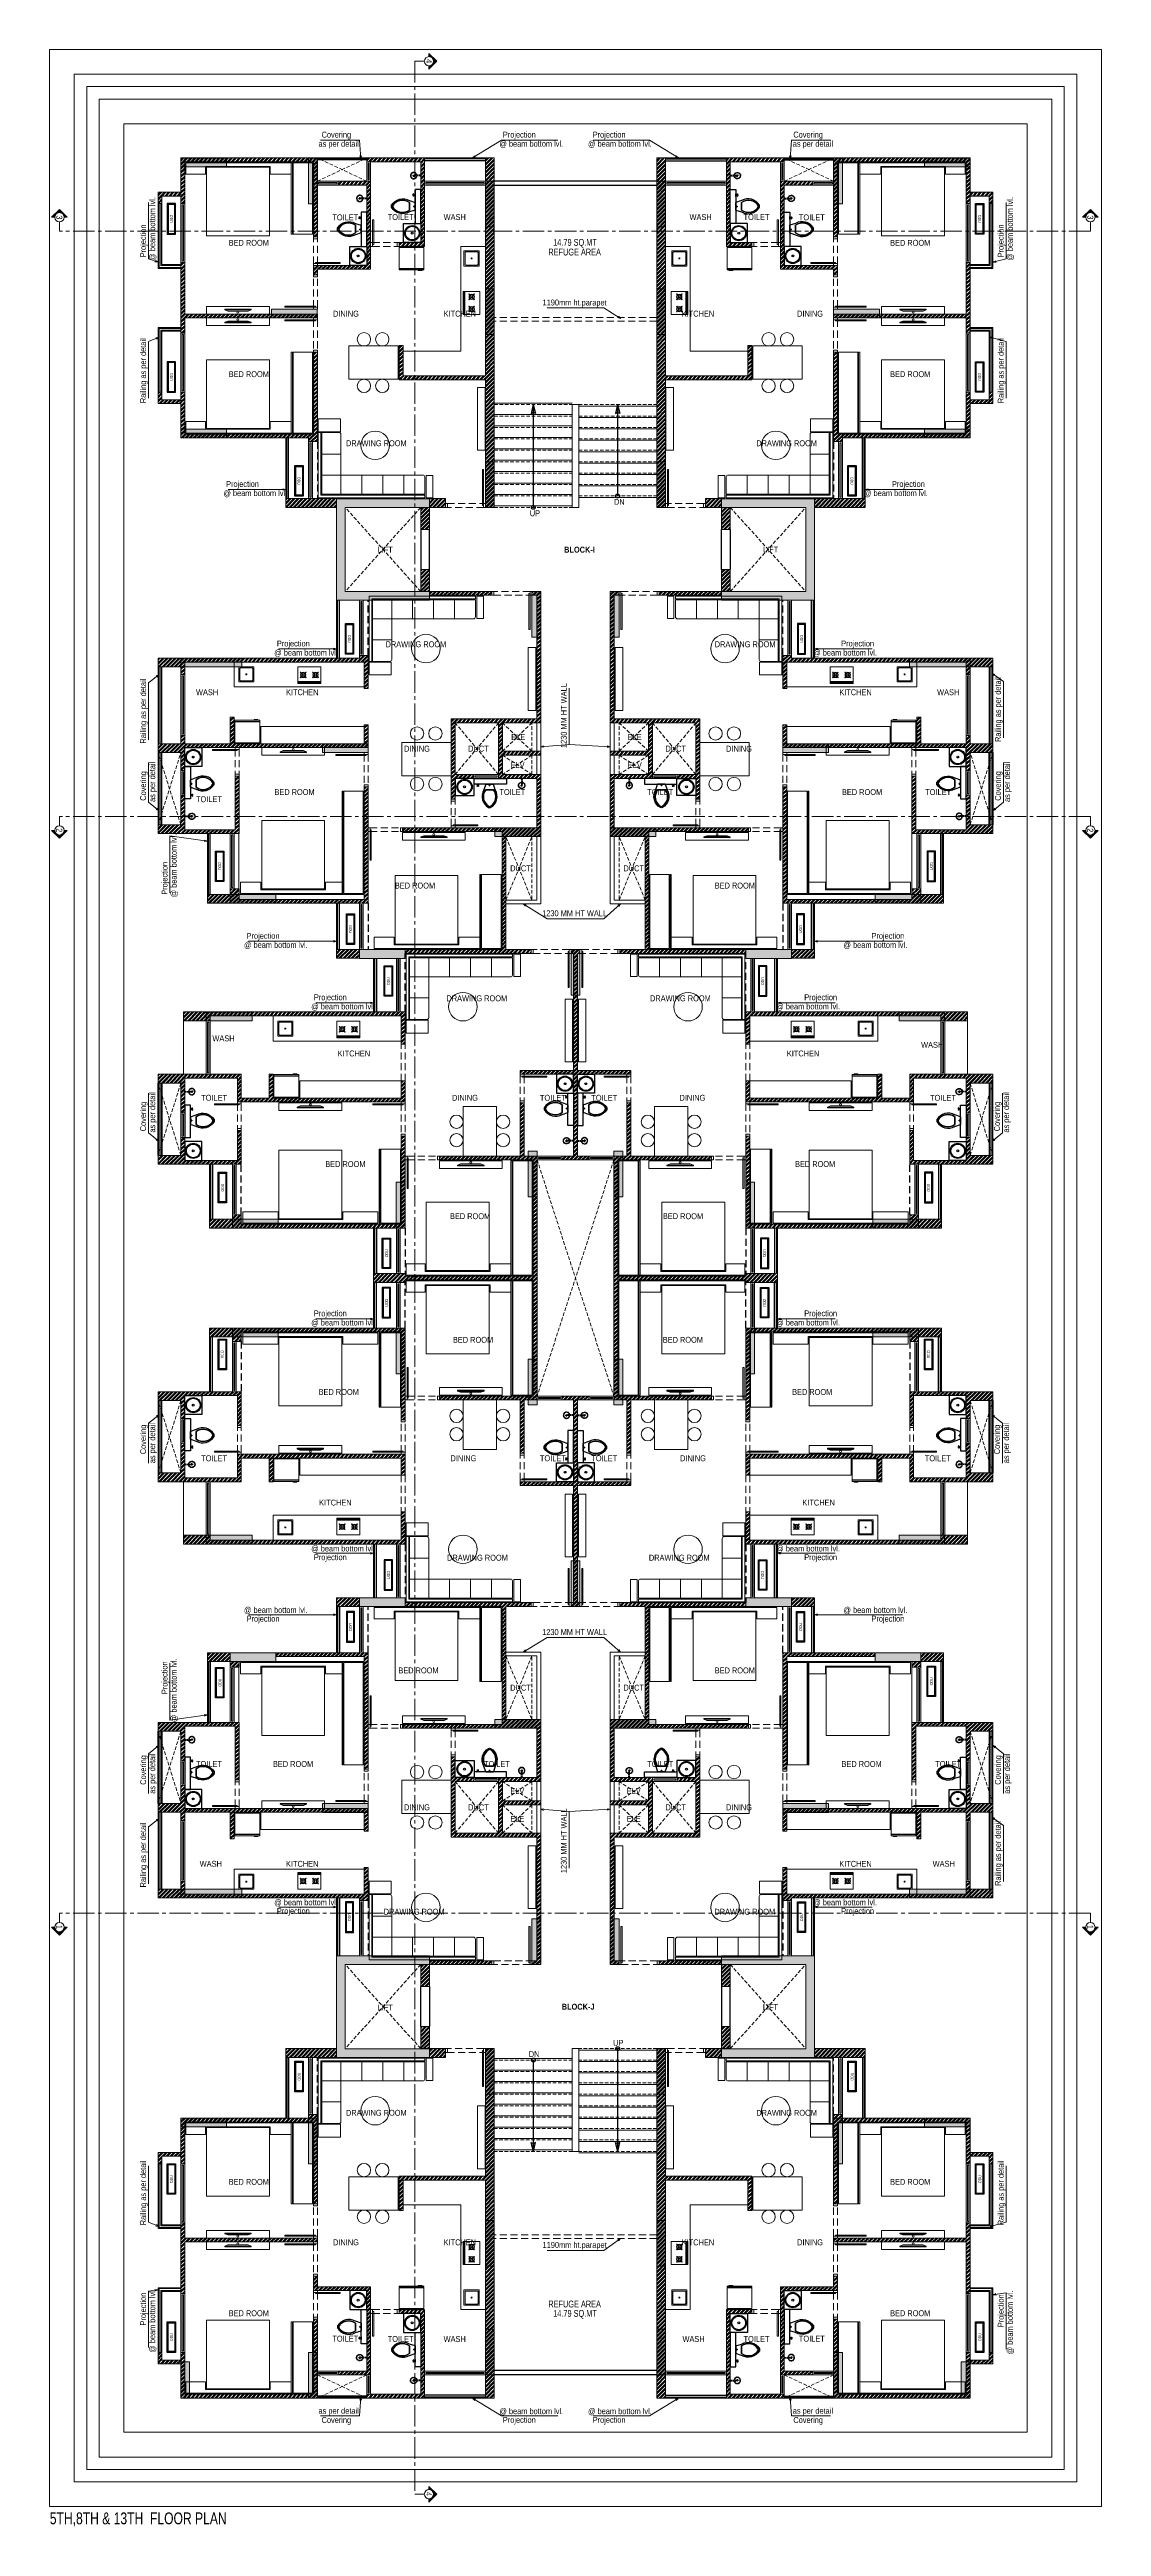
# Model space of a CAD drawing. Header units: inches. Extents: x 822859 to 1009930, y 496782 to 576896.
# Drawn here: x 896812 to 924439, y 500965 to 566054 of the extents above; entities that cross this region are included whole.
import ezdxf
from ezdxf.enums import TextEntityAlignment as Align

# ---------------------------------------------------------------- set-up
doc = ezdxf.new("R2010")
doc.units = ezdxf.units.IN
doc.header["$LTSCALE"] = 750
doc.header["$MEASUREMENT"] = 0
for name, pattern in [('CENTER', [2, 1.25, -0.25, 0.25, -0.25]), ('CENTER2', [1.125, 0.75, -0.125, 0.125, -0.125]), ('HIDDEN', [0.375, 0.25, -0.125]), ('HIDDEN2', [0.1875, 0.125, -0.0625])]:
    doc.linetypes.add(name, pattern=pattern)
for name, color, linetype, lineweight in [('COLUMN', 5, 'Continuous', 13), ('DOOR-MSA', 8, 'Continuous', 13), ('DOTTED LINE-MSA', 8, 'HIDDEN2', 13), ('ELE-01-MSA', 8, 'Continuous', 18), ('ELE-03-MSA', 145, 'Continuous', 18), ('ELE-04-MSA', 139, 'Continuous', 15), ('FURNITURE-MSA', 251, 'Continuous', 5), ('SECTION LINE', 14, 'CENTER', 9), ('TEXT DETAIL-MSA', 8, 'Continuous', 13), ('TEXT ROOM NAME-MSA', 8, 'Continuous', 13), ('WALL HATCH-MSA', 251, 'Continuous', 9), ('WALL-MSA', 11, 'Continuous', 18), ('WINDOW-MSA', 8, 'Continuous', 13)]:
    doc.layers.add(name, color=color, linetype=linetype, lineweight=lineweight)
for name, color, linetype in [('ELE-02-MSA', 8, 'Continuous'), ('P.FIXTURE', 8, 'Continuous'), ('R.C.C HATCH-MSA', 250, 'Continuous')]:
    doc.layers.add(name, color=color, linetype=linetype)
doc.styles.add('125', font='swisscl.ttf', dxfattribs={"height": 125})
doc.styles.add('ARIAL', font='ARIALN.TTF', dxfattribs={"height": 360})
doc.styles.add('Arial Narrow', font='swisscl.ttf', dxfattribs={"height": 150})
doc.styles.add('Arial-Reg', font='swisscl.ttf', dxfattribs={"height": 155})
doc.styles.add('ARL', font='swisscl.ttf')
doc.styles.add('MtXpl_Swis721_LtCn_B', font='swisscl.ttf')
doc.styles.add('MtXpl_Swis721_LtCn_B_1', font='')
doc.styles.get('MtXpl_Swis721_LtCn_B_1').set_extended_font_data('Swis721 LtCn BT', bold=True)
doc.dimstyles.new('100 K.T', dxfattribs={"dimtxt": 360, "dimasz": 80, "dimexe": 0.18, "dimexo": 0.0625, "dimgap": 1, "dimtad": 1, "dimdec": 0, "dimzin": 0, "dimdsep": 46, "dimtxsty": 'ARIAL', "dimblk": 'DOT', "dimcen": 0.09, "dimse1": 1, "dimse2": 1, "dimclrd": 50, "dimclrt": 256, "dimadec": 0, "dimazin": 0, "dimtfac": 1, "dimtdec": 0, "dimtofl": 0, "dimtmove": 1, "dimatfit": 0, "dimfxl": 1, "dimtolj": 1, "dimtzin": 0, "dimlwd": -1, "dimarcsym": 0})
pattern_1 = [(45, (73952.8, 0), (-53.0330086, 53.0330086), []), (45, (73988.155, 0), (-53.0330086, 53.0330086), [])]

# ---------------------------------------------------------------- blocks, each defined once
blk = doc.blocks.new('A$C16cd5f5f')
at = {"layer": 'WINDOW-MSA', "ltscale": 5000}
for points in [[(50, 50), (50, 850), (80, 850), (80, 50)], [(0, 0), (50, 0), (50, 100), (0, 100)], [(900, 0), (850, 0), (850, 100), (900, 100)]]:
    blk.add_lwpolyline(points, close=True, dxfattribs=at)
at = {"layer": 'WINDOW-MSA', "linetype": 'HIDDEN', "elevation": 0}
blk.add_lwpolyline([(50, 100), (850, 100)], dxfattribs=at)
at = {"layer": 'WINDOW-MSA', "linetype": 'HIDDEN'}
blk.add_lwpolyline([(50, 0), (850, 0)], dxfattribs=at)
blk = doc.blocks.new('A$Ca69f7aba')
at = {"layer": 'WINDOW-MSA', "ltscale": 5000}
for points in [[(-750, 0), (-700, 0), (-700, -100), (-750, -100)], [(0, 0), (-50, 0), (-50, -100), (0, -100)], [(-50, -50), (-50, -700), (-80, -700), (-80, -50)]]:
    blk.add_lwpolyline(points, close=True, dxfattribs=at)
at = {"layer": 'WINDOW-MSA', "linetype": 'HIDDEN'}
blk.add_lwpolyline([(-50, 0), (-700, 0)], dxfattribs=at)
at = {"layer": 'WINDOW-MSA', "linetype": 'HIDDEN', "elevation": 0}
blk.add_lwpolyline([(-50, -100), (-700, -100)], dxfattribs=at)
blk = doc.blocks.new('A$C0454f6c0')
at = {"layer": 'WINDOW-MSA', "ltscale": 5000}
for points in [[(0, 1050), (0, 1000), (-100, 1000), (-100, 1050)], [(0, 0), (0, 50), (-100, 50), (-100, 0)]]:
    blk.add_lwpolyline(points, close=True, dxfattribs=at)
at = {"layer": 'WINDOW-MSA', "linetype": 'HIDDEN'}
for points in [[(-100, 1000), (-100, 50)], [(0, 50), (0, 1000)]]:
    blk.add_lwpolyline(points, dxfattribs=at)
at = {"layer": 'WINDOW-MSA', "ltscale": 5000, "elevation": 0}
blk.add_lwpolyline([(-50, 50), (-1000, 50), (-1000, 80), (-50, 80)], close=True, dxfattribs=at)
blk = doc.blocks.new('A$Cbea8c011')
at = {"layer": 'ELE-02-MSA', "elevation": 0}
for points in [[(400, -108), (-400, -108), (-400, 108), (400, 108)], [(380, -88), (-380, -88), (-380, 88), (380, 88)]]:
    blk.add_lwpolyline(points, close=True, dxfattribs=at)
at = {"layer": 'TEXT DETAIL-MSA', "style": 'Arial Narrow'}
blk.add_text('ODU', height=75, dxfattribs=at).set_placement((-106, -42, 0))
blk = doc.blocks.new('SHOWE')
at = {"linetype": 'HIDDEN', "ltscale": 0.2}
for p, q in [((3964261, -1171718), (3964261, -1171675)), ((3964261, -1171675), (3964263, -1171675)), ((3964261, -1171718), (3964263, -1171718)), ((3964264, -1171676), (3964264, -1171716)), ((3964269, -1171681), (3964269, -1171696)), ((3964269, -1171689), (3964438, -1171689)), ((3964269, -1171712), (3964269, -1171696)), ((3964269, -1171704), (3964438, -1171704)), ((3964479, -1171696), (3964416, -1171696)), ((3964447, -1171665), (3964447, -1171728))]:
    blk.add_line(p, q, dxfattribs=at)
for radius in [12.5, 10.6]:
    blk.add_circle((3964447, -1171696), radius, dxfattribs=at)
for centre, radius, start, end in [((3964262, -1171676), 1.76, 358.02823, 62.08212), ((3964262, -1171716), 1.76, 297.91788, 1.97177), ((3964260, -1171685), 10.1, 28.34358, 64.21035), ((3964260, -1171707), 10.1, 295.78965, 331.65642), ((3964447, -1171696), 84.1, 185.23834, 174.76166), ((3964447, -1171696), 81.4, 185.41049, 174.58951), ((3964447, -1171696), 78, 185.6496, 174.3504)]:
    blk.add_arc(centre, radius, start, end, dxfattribs=at)
blk = doc.blocks.new('t4tgg34')
for points in [[(375405, -62759), (375391, -62745), (375391, -62738), (375371, -62738), (375371, -62720), (375391, -62720), (375391, -62713), (375405, -62699), (375405, -62635), (375255, -62585, 0.412342), (374785, -62709, 0.132891), (374785, -62761, 0.412336), (375255, -62885), (375405, -62835)], [(375255, -62835, -0.475238), (374809, -62735, -0.475243), (375255, -62635)]]:
    blk.add_lwpolyline(points, format="xyb", close=True)
blk.add_lwpolyline([(375255, -62835), (375255, -62635, 0.475243), (374809, -62735, 0.475238), (375255, -62835, 0.489246)], format="xyb")
blk.add_lwpolyline([(375405, -62635), (375405, -62699), (375391, -62713), (375391, -62720), (375371, -62720), (375371, -62738), (375391, -62738), (375391, -62745), (375405, -62759), (375405, -62699), (375405, -62835)])
blk = doc.blocks.new('9')
at = {"linetype": 'Continuous'}
for p, q in [((709870, -390415), (709870, -390434)), ((709876, -390434), (709870, -390434)), ((709876, -390415), (709876, -390434))]:
    blk.add_line(p, q, dxfattribs=at)
for points in [[(709876, -390396), (709876, -390377), (709870, -390377), (709870, -390396)], [(709895, -390396), (709920, -390370), (709920, -390440), (709895, -390415)]]:
    blk.add_lwpolyline(points, dxfattribs=at)
blk.add_lwpolyline([(709895, -390415), (709870, -390415), (709870, -390396), (709895, -390396)], close=True, dxfattribs=at)
blk = doc.blocks.new('BLOCK-G & H TYPICAL COLOUMN')
at = {"layer": 'R.C.C HATCH-MSA'}
h = blk.add_hatch(color=256, dxfattribs=at)
h.dxf.hatch_style = 1
h.paths.add_polyline_path([(172697.6, -104207.8), (172688.6, -104207.8), (172688.6, -104255), (172697.6, -104255)])
h.paths.add_polyline_path([(172327.1, -104207.8), (172336.2, -104207.8), (172336.2, -104255), (172327.1, -104255)])
h.paths.add_polyline_path([(172819.9, -104207.8), (172819.9, -104216.8), (172867.1, -104216.8), (172867.1, -104207.8)])
h.paths.add_polyline_path([(172204.9, -104207.8), (172204.9, -104216.8), (172157.6, -104216.8), (172157.6, -104207.8)])
h.paths.add_polyline_path([(172561.2, -104240.1), (172552.1, -104240.1), (172552.1, -104287.3), (172561.2, -104287.3)])
h.paths.add_polyline_path([(172463.6, -104240.1), (172472.6, -104240.1), (172472.6, -104287.3), (172463.6, -104287.3)])
h.paths.add_polyline_path([(172177.9, -104422.2), (172177.9, -104431.3), (172130.6, -104431.3), (172130.6, -104422.2)])
h.paths.add_polyline_path([(172894.1, -104422.2), (172894.1, -104431.3), (172846.9, -104431.3), (172846.9, -104422.2)])
h.paths.add_polyline_path([(172336.1, -104486.8), (172336.1, -104495.8), (172288.9, -104495.8), (172288.9, -104486.8)])
h.paths.add_polyline_path([(172202.6, -104543.8), (172202.6, -104552.8), (172155.4, -104552.8), (172155.4, -104543.8)])
h.paths.add_polyline_path([(172822.1, -104543.8), (172822.1, -104552.8), (172869.4, -104552.8), (172869.4, -104543.8)])
h.paths.add_polyline_path([(172516.9, -104495.8), (172507.8, -104495.8), (172507.8, -104448.6), (172516.9, -104448.6)])
h.paths.add_polyline_path([(172697.6, -104104.3), (172688.6, -104104.3), (172688.6, -104057), (172697.6, -104057)])
h.paths.add_polyline_path([(172327.1, -104104.3), (172336.2, -104104.3), (172336.2, -104057), (172327.1, -104057)])
h.paths.add_polyline_path([(172819.9, -104104.3), (172819.9, -104095.2), (172867.1, -104095.2), (172867.1, -104104.3)])
h.paths.add_polyline_path([(172204.9, -104104.3), (172204.9, -104095.2), (172157.6, -104095.2), (172157.6, -104104.3)])
h.paths.add_polyline_path([(172561.2, -104071.9), (172552.1, -104071.9), (172552.1, -104024.7), (172561.2, -104024.7)])
h.paths.add_polyline_path([(172463.6, -104071.9), (172472.6, -104071.9), (172472.6, -104024.7), (172463.6, -104024.7)])
h.paths.add_polyline_path([(172177.9, -103889.8), (172177.9, -103880.8), (172130.6, -103880.8), (172130.6, -103889.8)])
h.paths.add_polyline_path([(172894.1, -103889.8), (172894.1, -103880.8), (172846.9, -103880.8), (172846.9, -103889.8)])
h.paths.add_polyline_path([(172336.1, -103825.3), (172336.1, -103816.2), (172288.9, -103816.2), (172288.9, -103825.3)])
h.paths.add_polyline_path([(172202.6, -103768.3), (172202.6, -103759.2), (172155.4, -103759.2), (172155.4, -103768.3)])
h.paths.add_polyline_path([(172822.1, -103768.3), (172822.1, -103759.2), (172869.4, -103759.2), (172869.4, -103768.3)])
h.paths.add_polyline_path([(172516.9, -103816.2), (172507.8, -103816.2), (172507.8, -103863.4), (172516.9, -103863.4)])
h.paths.add_polyline_path([(172548.4, -103699.3), (172548.4, -103690.3), (172595.6, -103690.3), (172595.6, -103699.3)])
h.paths.add_polyline_path([(172476.4, -103699.3), (172476.4, -103690.3), (172429.1, -103690.3), (172429.1, -103699.3)])
h.paths.add_polyline_path([(172726.8, -103612.3), (172726.8, -103603.3), (172774.1, -103603.3), (172774.1, -103612.3)])
h.paths.add_polyline_path([(172297.9, -103612.3), (172297.9, -103603.3), (172250.7, -103603.3), (172250.7, -103612.3)])
h.paths.add_polyline_path([(172920.4, -103523.8), (172920.4, -103514.8), (172857.6, -103514.8), (172857.6, -103523.8)])
h.paths.add_polyline_path([(172104.4, -103523.8), (172104.4, -103514.8), (172167.2, -103514.8), (172167.2, -103523.8)])
h.paths.add_polyline_path([(172476.4, -103492.9), (172467.3, -103492.9), (172467.3, -103445.7), (172476.4, -103445.7)])
h.paths.add_polyline_path([(172548.4, -103492.9), (172557.4, -103492.9), (172557.4, -103445.7), (172548.4, -103445.7)])
h.paths.add_polyline_path([(172663.4, -103454.8), (172759.5, -103454.8), (172759.5, -103349.7), (172663.4, -103349.7), (172663.4, -103358.8), (172750.4, -103358.8), (172750.4, -103445.7), (172663.4, -103445.7)])
h.paths.add_polyline_path([(172361.3, -103454.8), (172265.3, -103454.8), (172265.3, -103349.7), (172361.3, -103349.7), (172361.3, -103358.8), (172274.3, -103358.8), (172274.3, -103445.7), (172361.3, -103445.7)])
h.paths.add_polyline_path([(172428.4, -103358.8), (172419.3, -103358.8), (172419.3, -103311.5), (172428.4, -103311.5)])
h.paths.add_polyline_path([(172428.4, -103132.7), (172419.3, -103132.7), (172419.3, -103180), (172428.4, -103180)])
h.paths.add_polyline_path([(172151.6, -103286.8), (172151.6, -103277.7), (172104.4, -103277.7), (172104.4, -103286.8)])
h.paths.add_polyline_path([(172245.4, -103162.7), (172245.4, -103153.7), (172198.2, -103153.7), (172198.2, -103162.7)])
h.paths.add_polyline_path([(172428.4, -103021.3), (172419.3, -103021.3), (172419.3, -103068.5), (172428.4, -103068.5)])
h.paths.add_polyline_path([(172245.4, -102997.3), (172236.4, -102997.3), (172236.4, -103044.5), (172245.4, -103044.5)])
h.paths.add_polyline_path([(172104.4, -102997.3), (172104.4, -103006.3), (172151.6, -103006.3), (172151.6, -102997.3)])
h.paths.add_polyline_path([(172596.4, -103358.8), (172605.4, -103358.8), (172605.4, -103311.5), (172596.4, -103311.5)])
h.paths.add_polyline_path([(172596.4, -103132.7), (172605.4, -103132.7), (172605.4, -103180), (172596.4, -103180)])
h.paths.add_polyline_path([(172873.1, -103286.8), (172873.1, -103277.7), (172920.4, -103277.7), (172920.4, -103286.8)])
h.paths.add_polyline_path([(172779.3, -103162.7), (172779.3, -103153.7), (172826.6, -103153.7), (172826.6, -103162.7)])
h.paths.add_polyline_path([(172596.4, -103021.3), (172605.4, -103021.3), (172605.4, -103068.5), (172596.4, -103068.5)])
h.paths.add_polyline_path([(172779.3, -102997.3), (172788.4, -102997.3), (172788.4, -103044.5), (172779.3, -103044.5)])
h.paths.add_polyline_path([(172920.4, -102997.3), (172920.4, -103006.3), (172873.1, -103006.3), (172873.1, -102997.3)])
h.paths.add_polyline_path([(172548.4, -104612.7), (172548.4, -104621.8), (172595.6, -104621.8), (172595.6, -104612.7)])
h.paths.add_polyline_path([(172476.4, -104612.7), (172476.4, -104621.8), (172429.1, -104621.8), (172429.1, -104612.7)])
h.paths.add_polyline_path([(172297.9, -104699.7), (172297.9, -104708.8), (172250.7, -104708.8), (172250.7, -104699.7)])
h.paths.add_polyline_path([(172104.4, -104788.2), (172104.4, -104797.3), (172167.2, -104797.3), (172167.2, -104788.2)])
h.paths.add_polyline_path([(172726.8, -104699.7), (172726.8, -104708.8), (172774.1, -104708.8), (172774.1, -104699.7)])
h.paths.add_polyline_path([(172920.4, -104788.2), (172920.4, -104797.3), (172857.6, -104797.3), (172857.6, -104788.2)])
h.paths.add_polyline_path([(172476.4, -104819.1), (172467.3, -104819.1), (172467.3, -104866.3), (172476.4, -104866.3)])
h.paths.add_polyline_path([(172548.4, -104819.1), (172557.4, -104819.1), (172557.4, -104866.3), (172548.4, -104866.3)])
h.paths.add_polyline_path([(172663.4, -104857.3), (172759.5, -104857.3), (172759.5, -104962.3), (172663.4, -104962.3), (172663.4, -104953.3), (172750.4, -104953.3), (172750.4, -104866.3), (172663.4, -104866.3)])
h.paths.add_polyline_path([(172361.3, -104857.3), (172265.3, -104857.3), (172265.3, -104962.3), (172361.3, -104962.3), (172361.3, -104953.3), (172274.3, -104953.3), (172274.3, -104866.3), (172361.3, -104866.3)])
h.paths.add_polyline_path([(172428.4, -104953.3), (172419.3, -104953.3), (172419.3, -105000.5), (172428.4, -105000.5)])
h.paths.add_polyline_path([(172428.4, -105178.3), (172419.3, -105178.3), (172419.3, -105131.1), (172428.4, -105131.1)])
h.paths.add_polyline_path([(172151.6, -105025.3), (172151.6, -105034.3), (172104.4, -105034.3), (172104.4, -105025.3)])
h.paths.add_polyline_path([(172245.4, -105072.5), (172236.4, -105072.5), (172236.4, -105025.3), (172245.4, -105025.3)])
h.paths.add_polyline_path([(172428.4, -105290.8), (172419.3, -105290.8), (172419.3, -105243.5), (172428.4, -105243.5)])
h.paths.add_polyline_path([(172245.4, -105314.8), (172236.4, -105314.8), (172236.4, -105267.5), (172245.4, -105267.5)])
h.paths.add_polyline_path([(172104.4, -105277.4), (172113.4, -105277.4), (172113.4, -105314.8), (172104.4, -105314.8)])
h.paths.add_polyline_path([(172596.4, -104953.3), (172605.4, -104953.3), (172605.4, -105000.5), (172596.4, -105000.5)])
h.paths.add_polyline_path([(172596.4, -105178.3), (172605.4, -105178.3), (172605.4, -105131.1), (172596.4, -105131.1)])
h.paths.add_polyline_path([(172873.1, -105025.3), (172873.1, -105034.3), (172920.4, -105034.3), (172920.4, -105025.3)])
h.paths.add_polyline_path([(172788.4, -105025.3), (172779.3, -105025.3), (172779.3, -105072.5), (172788.4, -105072.5)])
h.paths.add_polyline_path([(172596.4, -105290.8), (172605.4, -105290.8), (172605.4, -105243.5), (172596.4, -105243.5)])
h.paths.add_polyline_path([(172779.3, -105314.8), (172788.4, -105314.8), (172788.4, -105267.5), (172779.3, -105267.5)])
h.paths.add_polyline_path([(172911.3, -105314.8), (172920.4, -105314.8), (172920.4, -105277.4), (172911.3, -105277.4)])
h.paths.add_polyline_path([(172688.6, -104486.8), (172688.6, -104495.8), (172735.9, -104495.8), (172735.9, -104486.8)])
h.paths.add_polyline_path([(172688.6, -103825.3), (172688.6, -103816.2), (172735.9, -103816.2), (172735.9, -103825.3)])
at = {"layer": 'COLUMN'}
for points in [[(172104.4, -102997.3), (172104.4, -103006.3), (172151.6, -103006.3), (172151.6, -102997.3)], [(172245.4, -102997.3), (172236.4, -102997.3), (172236.4, -103044.5), (172245.4, -103044.5)], [(172779.3, -102997.3), (172788.4, -102997.3), (172788.4, -103044.5), (172779.3, -103044.5)], [(172920.4, -102997.3), (172920.4, -103006.3), (172873.1, -103006.3), (172873.1, -102997.3)], [(172428.4, -103021.3), (172419.3, -103021.3), (172419.3, -103068.5), (172428.4, -103068.5)], [(172596.4, -103021.3), (172605.4, -103021.3), (172605.4, -103068.5), (172596.4, -103068.5)], [(172428.4, -103132.7), (172419.3, -103132.7), (172419.3, -103180), (172428.4, -103180)], [(172596.4, -103132.7), (172605.4, -103132.7), (172605.4, -103180), (172596.4, -103180)], [(172245.4, -103162.7), (172245.4, -103153.7), (172198.2, -103153.7), (172198.2, -103162.7)], [(172779.3, -103162.7), (172779.3, -103153.7), (172826.6, -103153.7), (172826.6, -103162.7)], [(172151.6, -103286.8), (172151.6, -103277.7), (172104.4, -103277.7), (172104.4, -103286.8)], [(172873.1, -103286.8), (172873.1, -103277.7), (172920.4, -103277.7), (172920.4, -103286.8)], [(172428.4, -103358.8), (172419.3, -103358.8), (172419.3, -103311.5), (172428.4, -103311.5)], [(172596.4, -103358.8), (172605.4, -103358.8), (172605.4, -103311.5), (172596.4, -103311.5)], [(172361.3, -103454.8), (172265.3, -103454.8), (172265.3, -103349.7), (172361.3, -103349.7), (172361.3, -103358.8), (172274.3, -103358.8), (172274.3, -103445.7), (172361.3, -103445.7)], [(172663.4, -103454.8), (172759.5, -103454.8), (172759.5, -103349.7), (172663.4, -103349.7), (172663.4, -103358.8), (172750.4, -103358.8), (172750.4, -103445.7), (172663.4, -103445.7)], [(172476.4, -103492.9), (172467.3, -103492.9), (172467.3, -103445.7), (172476.4, -103445.7)], [(172548.4, -103492.9), (172557.4, -103492.9), (172557.4, -103445.7), (172548.4, -103445.7)], [(172104.4, -103523.8), (172104.4, -103514.8), (172167.2, -103514.8), (172167.2, -103523.8)], [(172920.4, -103523.8), (172920.4, -103514.8), (172857.6, -103514.8), (172857.6, -103523.8)], [(172297.9, -103612.3), (172297.9, -103603.3), (172250.7, -103603.3), (172250.7, -103612.3)], [(172726.8, -103612.3), (172726.8, -103603.3), (172774.1, -103603.3), (172774.1, -103612.3)], [(172476.4, -103699.3), (172476.4, -103690.3), (172429.1, -103690.3), (172429.1, -103699.3)], [(172548.4, -103699.3), (172548.4, -103690.3), (172595.6, -103690.3), (172595.6, -103699.3)], [(172202.6, -103768.3), (172202.6, -103759.2), (172155.4, -103759.2), (172155.4, -103768.3)], [(172822.1, -103768.3), (172822.1, -103759.2), (172869.4, -103759.2), (172869.4, -103768.3)], [(172336.1, -103825.3), (172336.1, -103816.2), (172288.9, -103816.2), (172288.9, -103825.3)], [(172516.9, -103816.2), (172507.8, -103816.2), (172507.8, -103863.4), (172516.9, -103863.4)], [(172688.6, -103825.3), (172688.6, -103816.2), (172735.9, -103816.2), (172735.9, -103825.3)], [(172177.9, -103889.8), (172177.9, -103880.8), (172130.6, -103880.8), (172130.6, -103889.8)], [(172894.1, -103889.8), (172894.1, -103880.8), (172846.9, -103880.8), (172846.9, -103889.8)], [(172463.6, -104071.9), (172472.6, -104071.9), (172472.6, -104024.7), (172463.6, -104024.7)], [(172561.2, -104071.9), (172552.1, -104071.9), (172552.1, -104024.7), (172561.2, -104024.7)], [(172327.1, -104104.3), (172336.2, -104104.3), (172336.2, -104057), (172327.1, -104057)], [(172697.6, -104104.3), (172688.6, -104104.3), (172688.6, -104057), (172697.6, -104057)], [(172204.9, -104104.3), (172204.9, -104095.2), (172157.6, -104095.2), (172157.6, -104104.3)], [(172819.9, -104104.3), (172819.9, -104095.2), (172867.1, -104095.2), (172867.1, -104104.3)], [(172204.9, -104207.8), (172204.9, -104216.8), (172157.6, -104216.8), (172157.6, -104207.8)], [(172327.1, -104207.8), (172336.2, -104207.8), (172336.2, -104255), (172327.1, -104255)], [(172697.6, -104207.8), (172688.6, -104207.8), (172688.6, -104255), (172697.6, -104255)], [(172819.9, -104207.8), (172819.9, -104216.8), (172867.1, -104216.8), (172867.1, -104207.8)], [(172463.6, -104240.1), (172472.6, -104240.1), (172472.6, -104287.3), (172463.6, -104287.3)], [(172561.2, -104240.1), (172552.1, -104240.1), (172552.1, -104287.3), (172561.2, -104287.3)], [(172177.9, -104422.2), (172177.9, -104431.3), (172130.6, -104431.3), (172130.6, -104422.2)], [(172894.1, -104422.2), (172894.1, -104431.3), (172846.9, -104431.3), (172846.9, -104422.2)], [(172516.9, -104495.8), (172507.8, -104495.8), (172507.8, -104448.6), (172516.9, -104448.6)], [(172336.1, -104486.8), (172336.1, -104495.8), (172288.9, -104495.8), (172288.9, -104486.8)], [(172688.6, -104486.8), (172688.6, -104495.8), (172735.9, -104495.8), (172735.9, -104486.8)], [(172202.6, -104543.8), (172202.6, -104552.8), (172155.4, -104552.8), (172155.4, -104543.8)], [(172822.1, -104543.8), (172822.1, -104552.8), (172869.4, -104552.8), (172869.4, -104543.8)], [(172476.4, -104612.7), (172476.4, -104621.8), (172429.1, -104621.8), (172429.1, -104612.7)], [(172548.4, -104612.7), (172548.4, -104621.8), (172595.6, -104621.8), (172595.6, -104612.7)], [(172297.9, -104699.7), (172297.9, -104708.8), (172250.7, -104708.8), (172250.7, -104699.7)], [(172726.8, -104699.7), (172726.8, -104708.8), (172774.1, -104708.8), (172774.1, -104699.7)], [(172104.4, -104788.2), (172104.4, -104797.3), (172167.2, -104797.3), (172167.2, -104788.2)], [(172920.4, -104788.2), (172920.4, -104797.3), (172857.6, -104797.3), (172857.6, -104788.2)], [(172476.4, -104819.1), (172467.3, -104819.1), (172467.3, -104866.3), (172476.4, -104866.3)], [(172548.4, -104819.1), (172557.4, -104819.1), (172557.4, -104866.3), (172548.4, -104866.3)], [(172361.3, -104857.3), (172265.3, -104857.3), (172265.3, -104962.3), (172361.3, -104962.3), (172361.3, -104953.3), (172274.3, -104953.3), (172274.3, -104866.3), (172361.3, -104866.3)], [(172663.4, -104857.3), (172759.5, -104857.3), (172759.5, -104962.3), (172663.4, -104962.3), (172663.4, -104953.3), (172750.4, -104953.3), (172750.4, -104866.3), (172663.4, -104866.3)], [(172428.4, -104953.3), (172419.3, -104953.3), (172419.3, -105000.5), (172428.4, -105000.5)], [(172596.4, -104953.3), (172605.4, -104953.3), (172605.4, -105000.5), (172596.4, -105000.5)], [(172151.6, -105025.3), (172151.6, -105034.3), (172104.4, -105034.3), (172104.4, -105025.3)], [(172245.4, -105072.5), (172236.4, -105072.5), (172236.4, -105025.3), (172245.4, -105025.3)], [(172788.4, -105025.3), (172779.3, -105025.3), (172779.3, -105072.5), (172788.4, -105072.5)], [(172873.1, -105025.3), (172873.1, -105034.3), (172920.4, -105034.3), (172920.4, -105025.3)], [(172428.4, -105178.3), (172419.3, -105178.3), (172419.3, -105131.1), (172428.4, -105131.1)], [(172596.4, -105178.3), (172605.4, -105178.3), (172605.4, -105131.1), (172596.4, -105131.1)], [(172428.4, -105290.8), (172419.3, -105290.8), (172419.3, -105243.5), (172428.4, -105243.5)], [(172596.4, -105290.8), (172605.4, -105290.8), (172605.4, -105243.5), (172596.4, -105243.5)], [(172245.4, -105314.8), (172236.4, -105314.8), (172236.4, -105267.5), (172245.4, -105267.5)], [(172779.3, -105314.8), (172788.4, -105314.8), (172788.4, -105267.5), (172779.3, -105267.5)], [(172104.4, -105277.4), (172113.4, -105277.4), (172113.4, -105314.8), (172104.4, -105314.8)], [(172911.3, -105314.8), (172920.4, -105314.8), (172920.4, -105277.4), (172911.3, -105277.4)]]:
    blk.add_lwpolyline(points, close=True, dxfattribs=at)
blk = doc.blocks.new('_Dot')
at = {"linetype": 'ByBlock', "lineweight": -2}
blk.add_line((-0.5, 0), (-1, 0), dxfattribs=at)
at = {"linetype": 'ByBlock', "const_width": 0.5}
blk.add_lwpolyline([(-0.25, 0, 1), (0.25, 0, 1)], format="xyb", close=True, dxfattribs=at)
blk = doc.blocks.new('G$C7997B730')
at = {"layer": 'FURNITURE-MSA'}
for p, q in [((36, 1325, 0), (0, 1325, 0)), ((0, 1325, 0), (0, 0, 0)), ((36, 1325, 0), (0, 1325, 0)), ((93, 1169, 0), (36, 1325, 0)), ((36, 0, 0), (36, 1325, 0)), ((93, 1169, 0), (36, 1325, 0)), ((36, 0, 0), (0, 0, 0)), ((93, 156, 0), (36, 0, 0)), ((93, 156, 0), (93, 1169, 0))]:
    blk.add_line(p, q, dxfattribs=at)
blk = doc.blocks.new('G$CA9DB4A96')
at = {"layer": 'FURNITURE-MSA'}
for points in [[(550, 0), (550, 650), (0, 650), (0, 0)], [(560, 0), (590, 0), (590, 650), (560, 650)], [(590, 500), (610, 500), (610, 600), (590, 600)]]:
    blk.add_lwpolyline(points, close=True, dxfattribs=at)
blk = doc.blocks.new('STUV')
at = {"layer": 'FURNITURE-MSA'}
for p, q in [((169, 0, 0), (169, -600, 0)), ((-81, -70), (-75, -63)), ((-31, -120), (-81, -70)), ((-81, -207), (-31, -157)), ((-75, -213), (-81, -207)), ((-81, -393), (-75, -387)), ((-31, -443), (-81, -393)), ((-81, -530), (-31, -480)), ((-75, -537), (-81, -530)), ((-75, -63), (-25, -113)), ((-25, -163), (-75, -213)), ((-75, -387), (-25, -437)), ((-25, -487), (-75, -537)), ((-25, -113), (-31, -120)), ((-31, -157), (-25, -163)), ((-25, -437), (-31, -443)), ((-31, -480), (-25, -487)), ((12, -113), (62, -63)), ((18, -120), (12, -113)), ((12, -163), (18, -157)), ((62, -213), (12, -163)), ((12, -437), (62, -387)), ((18, -443), (12, -437)), ((12, -487), (18, -480)), ((62, -537), (12, -487)), ((68, -70), (18, -120)), ((18, -157), (68, -207)), ((68, -393), (18, -443)), ((18, -480), (68, -530)), ((62, -63), (68, -70)), ((68, -207), (62, -213)), ((62, -387), (68, -393)), ((68, -530), (62, -537)), ((169, -76, 0), (194, -76, 0)), ((194, -126, 0), (169, -126, 0)), ((194, -474, 0), (169, -474, 0)), ((194, -524, 0), (169, -524, 0))]:
    blk.add_line(p, q, dxfattribs=at)
for points in [[(-219, -600), (219, -600), (219, 0), (-219, 0)], [(219, -600), (194, -600), (194, 0), (219, 0)]]:
    blk.add_lwpolyline(points, close=True, dxfattribs=at)
for centre, radius in [((-7, -138), 70.6), ((-7, -462), 70.6), ((-7, -138), 61.8), ((-7, -462), 61.8), ((-7, -138), 22.1), ((-7, -462), 22.1)]:
    blk.add_circle(centre, radius, dxfattribs=at)
blk = doc.blocks.new('G$C1887B0AA')
at = {"layer": 'FURNITURE-MSA'}
blk.add_lwpolyline([(0, 0), (300, 0), (300, 300), (0, 300)], close=True, dxfattribs=at)
blk.add_lwpolyline([(40, 20), (260, 20, 0.414214), (280, 40), (280, 260, 0.414214), (260, 280), (40, 280, 0.414214), (20, 260), (20, 40, 0.414214)], format="xyb", close=True, dxfattribs=at)
blk.add_circle((150, 150), 10, dxfattribs=at)
blk = doc.blocks.new('A$Caebde61c')
at = {"layer": 'FURNITURE-MSA'}
for p, q in [((7350, -2325), (7350, -5077)), ((13377, -2325), (13377, -5077)), ((7350, -5077), (5833, -5077)), ((13377, -5077), (14894, -5077)), ((4203, -7781, 0), (3703, -7781, 0)), ((16524, -7781, 0), (17024, -7781, 0)), ((4203, -8332, 0), (3703, -8332, 0)), ((4203, -8332, 0), (4203, -8832, 0)), ((4753, -8832), (4753, -8332)), ((5303, -8832), (5303, -8332)), ((5853, -8832), (5853, -8332)), ((14874, -8832), (14874, -8332)), ((15424, -8832), (15424, -8332)), ((15974, -8832), (15974, -8332)), ((16524, -8332, 0), (16524, -8832, 0)), ((16524, -8332, 0), (17024, -8332, 0)), ((5536, -12110, 0), (5536, -11610, 0)), ((6086, -11610), (6086, -12110)), ((6636, -11610), (6636, -12110)), ((7186, -11610), (7186, -12110)), ((13540, -11610), (13540, -12110)), ((14090, -11610), (14090, -12110)), ((14640, -11610), (14640, -12110)), ((15190, -12110, 0), (15190, -11610, 0)), ((5536, -12110, 0), (5036, -12110, 0)), ((15190, -12110, 0), (15690, -12110, 0)), ((5536, -12662, 0), (5036, -12662, 0)), ((15190, -12662, 0), (15690, -12662, 0)), ((1395, -13895), (1395, -13245)), ((19331, -13895), (19331, -13245)), ((4816, -13895), (1395, -13895)), ((15910, -13895), (19331, -13895)), ((4816, -14942), (2095, -14942)), ((2095, -14942), (2095, -15392)), ((15910, -14942), (18631, -14942)), ((18631, -14942), (18631, -15392)), ((1525, -17755), (1525, -19205)), ((19201, -17755), (19201, -19205)), ((1525, -19353), (4816, -19353)), ((19201, -19353), (15910, -19353)), ((6508, -21521, 0), (6508, -21021, 0)), ((7058, -21021), (7058, -21521)), ((7608, -21021), (7608, -21521)), ((8158, -21021), (8158, -21521)), ((12569, -21021), (12569, -21521)), ((13119, -21021), (13119, -21521)), ((13669, -21021), (13669, -21521)), ((14219, -21521, 0), (14219, -21021, 0)), ((6508, -21521, 0), (6008, -21521, 0)), ((6508, -22073, 0), (6008, -22073, 0)), ((14219, -21521, 0), (14719, -21521, 0)), ((14219, -22073, 0), (14719, -22073, 0)), ((5788, -23205), (2419, -23205)), ((14939, -23205), (18307, -23205)), ((3119, -24253), (5788, -24253)), ((3119, -24253), (3119, -24703)), ((17607, -24253), (14939, -24253)), ((17607, -24253), (17607, -24703)), ((3119, -34612), (3119, -34162)), ((17607, -34612), (17607, -34162)), ((3119, -34612), (5788, -34612)), ((17607, -34612), (14939, -34612)), ((5788, -35660), (2419, -35660)), ((14939, -35660), (18307, -35660)), ((6508, -36792, 0), (6008, -36792, 0)), ((14219, -36792, 0), (14719, -36792, 0)), ((6508, -37343, 0), (6008, -37343, 0)), ((6508, -37343, 0), (6508, -37843, 0)), ((7058, -37843), (7058, -37343)), ((7608, -37843), (7608, -37343)), ((8158, -37843), (8158, -37343)), ((12569, -37843), (12569, -37343)), ((13119, -37843), (13119, -37343)), ((13669, -37843), (13669, -37343)), ((14219, -37343, 0), (14219, -37843, 0)), ((14219, -37343, 0), (14719, -37343, 0)), ((1525, -39511), (4816, -39511)), ((1525, -41110), (1525, -39660)), ((19201, -39511), (15910, -39511)), ((19201, -41110), (19201, -39660)), ((2095, -43922), (2095, -43472)), ((18631, -43922), (18631, -43472)), ((4816, -43922), (2095, -43922)), ((15910, -43922), (18631, -43922)), ((1395, -44970), (1395, -45620)), ((4816, -44970), (1395, -44970)), ((15910, -44970), (19331, -44970)), ((19331, -44970), (19331, -45620)), ((5536, -46203, 0), (5036, -46203, 0)), ((15190, -46203, 0), (15690, -46203, 0)), ((5536, -46754, 0), (5036, -46754, 0)), ((5536, -46754, 0), (5536, -47254, 0)), ((6086, -47254), (6086, -46754)), ((6636, -47254), (6636, -46754)), ((7186, -47254), (7186, -46754)), ((13540, -47254), (13540, -46754)), ((14090, -47254), (14090, -46754)), ((14640, -47254), (14640, -46754)), ((15190, -46754, 0), (15190, -47254, 0)), ((15190, -46754, 0), (15690, -46754, 0)), ((4203, -50532, 0), (4203, -50032, 0)), ((4753, -50032), (4753, -50532)), ((5303, -50032), (5303, -50532)), ((5853, -50032), (5853, -50532)), ((14874, -50032), (14874, -50532)), ((15424, -50032), (15424, -50532)), ((15974, -50032), (15974, -50532)), ((16524, -50532, 0), (16524, -50032, 0)), ((4203, -50532, 0), (3703, -50532, 0)), ((16524, -50532, 0), (17024, -50532, 0)), ((4203, -51084, 0), (3703, -51084, 0)), ((16524, -51084, 0), (17024, -51084, 0)), ((7350, -53787), (5833, -53787)), ((7350, -56540), (7350, -53787)), ((13377, -56540), (13377, -53787)), ((13377, -53787), (14894, -53787))]:
    blk.add_line(p, q, dxfattribs=at)
for points in [[(648, -225), (2348, -225), (2348, -425), (2898, -425), (2898, -125), (125, -125), (125, -425), (648, -425)], [(2323, -245), (2323, -2045), (673, -2045), (673, -245)], [(2928, -2005), (2928, -125), (2898, -125), (2898, -2005)], [(3458, -2005), (3458, -125), (2948, -125), (2948, -2005)], [(17269, -2005), (17269, -125), (17779, -125), (17779, -2005)], [(17799, -2005), (17799, -125), (17829, -125), (17829, -2005)], [(20079, -225), (18379, -225), (18379, -425), (17829, -425), (17829, -125), (20601, -125), (20601, -425), (20079, -425)], [(18404, -245), (18404, -2045), (20054, -2045), (20054, -245)], [(673, -3903), (673, -4103), (2323, -4103), (2323, -3903)], [(20054, -3903), (20054, -4103), (18404, -4103), (18404, -3903)], [(673, -4403), (673, -4203), (2323, -4203), (2323, -4403)], [(20054, -4403), (20054, -4203), (18404, -4203), (18404, -4403)], [(2928, -5103), (2928, -7228), (2898, -7228), (2898, -5103)], [(3458, -5103), (3458, -7228), (2948, -7228), (2948, -5103)], [(4408, -5815), (5708, -5815), (5708, -4940), (4408, -4940)], [(16319, -5815), (15019, -5815), (15019, -4940), (16319, -4940)], [(17269, -5103), (17269, -7228), (17779, -7228), (17779, -5103)], [(17799, -5103), (17799, -7228), (17829, -7228), (17829, -5103)], [(2323, -7108), (2323, -5308), (673, -5308), (673, -7108)], [(18404, -7108), (18404, -5308), (20054, -5308), (20054, -7108)], [(7790, -6027), (7990, -6027), (7990, -7677), (7790, -7677)], [(12936, -6027), (12736, -6027), (12736, -7677), (12936, -7677)], [(648, -7128), (2348, -7128), (2348, -6928), (2898, -6928), (2898, -7228), (125, -7228), (125, -6928), (648, -6928)], [(4193, -7193), (4193, -6857), (3608, -6857), (3608, -7193)], [(16534, -7193), (16534, -6857), (17119, -6857), (17119, -7193)], [(20079, -7128), (18379, -7128), (18379, -6928), (17829, -6928), (17829, -7228), (20601, -7228), (20601, -6928), (20079, -6928)], [(3608, -7213), (3678, -7213), (3678, -8857), (6403, -8857), (6403, -8927), (3608, -8927)], [(17119, -7213), (17049, -7213), (17049, -8857), (14324, -8857), (14324, -8927), (17119, -8927)], [(6443, -8342), (6613, -8342), (6613, -8927), (6443, -8927)], [(14284, -8342), (14114, -8342), (14114, -8927), (14284, -8927)], [(4941, -13229), (5011, -13229), (5011, -11585), (7736, -11585), (7736, -11516), (4941, -11516)], [(7776, -12100), (7946, -12100), (7946, -11515), (7776, -11515)], [(12950, -12100), (12780, -12100), (12780, -11515), (12950, -11515)], [(15785, -13229), (15715, -13229), (15715, -11585), (12990, -11585), (12990, -11516), (15785, -11516)], [(9124, -14515), (9324, -14515), (9324, -12866), (9124, -12866)], [(11603, -14515), (11403, -14515), (11403, -12866), (11603, -12866)], [(5526, -13249), (5526, -13586), (4941, -13586), (4941, -13249)], [(15200, -13249), (15200, -13586), (15785, -13586), (15785, -13249)], [(2125, -15692), (2125, -15492), (3775, -15492), (3775, -15692)], [(5801, -15359), (7101, -15359), (7101, -16234), (5801, -16234)], [(14926, -15359), (13626, -15359), (13626, -16234), (14926, -16234)], [(18601, -15692), (18601, -15492), (16951, -15492), (16951, -15692)], [(4261, -16642), (4261, -19328), (4231, -19328), (4231, -16642)], [(4791, -16642), (4791, -19328), (4281, -19328), (4281, -16642)], [(15935, -16642), (15935, -19328), (16445, -19328), (16445, -16642)], [(16465, -16642), (16465, -19328), (16495, -19328), (16495, -16642)], [(3775, -19208), (3775, -17408), (2125, -17408), (2125, -19208)], [(16951, -19208), (16951, -17408), (18601, -17408), (18601, -19208)], [(5820, -17927), (5820, -17727), (7470, -17727), (7470, -17927)], [(14906, -17927), (14906, -17727), (13256, -17727), (13256, -17927)], [(7274, -20656), (7274, -18856), (5624, -18856), (5624, -20656)], [(7879, -18826), (7879, -20776), (7849, -20776), (7849, -18826)], [(8409, -18826), (8409, -20776), (7899, -20776), (7899, -18826)], [(12317, -18826), (12317, -20776), (12827, -20776), (12827, -18826)], [(12847, -18826), (12847, -20776), (12877, -20776), (12877, -18826)], [(13452, -20656), (13452, -18856), (15102, -18856), (15102, -20656)], [(2100, -19228), (3800, -19228), (3800, -19028), (4231, -19028), (4231, -19328), (1564, -19328), (1564, -19028), (2100, -19028)], [(18626, -19228), (16926, -19228), (16926, -19028), (16495, -19028), (16495, -19328), (19163, -19328), (19163, -19028), (18626, -19028)], [(5599, -20676), (7299, -20676), (7299, -20476), (7849, -20476), (7849, -20776), (5077, -20776), (5077, -20476), (5599, -20476)], [(15127, -20676), (13427, -20676), (13427, -20476), (12877, -20476), (12877, -20776), (15650, -20776), (15650, -20476), (15127, -20476)], [(5913, -22640), (5983, -22640), (5983, -20996), (8708, -20996), (8708, -20926), (5913, -20926)], [(8748, -21511), (8918, -21511), (8918, -20926), (8748, -20926)], [(11979, -21511), (11809, -21511), (11809, -20926), (11979, -20926)], [(14814, -22640), (14744, -22640), (14744, -20996), (12019, -20996), (12019, -20926), (14814, -20926)], [(10088, -23751), (10288, -23751), (10288, -22101), (10088, -22101)], [(10638, -23751), (10438, -23751), (10438, -22101), (10638, -22101)], [(6498, -22660), (6498, -22996), (5913, -22996), (5913, -22660)], [(14229, -22660), (14229, -22996), (14814, -22996), (14814, -22660)], [(2575, -25028), (2575, -24828), (4225, -24828), (4225, -25028)], [(8288, -24927), (8288, -26227), (7413, -26227), (7413, -24927)], [(12438, -24927), (12438, -26227), (13313, -26227), (13313, -24927)], [(18151, -25028), (18151, -24828), (16501, -24828), (16501, -25028)], [(4225, -27873), (4225, -26073), (2575, -26073), (2575, -27873)], [(5233, -26043), (5233, -27993), (5203, -27993), (5203, -26043)], [(5763, -26043), (5763, -27993), (5253, -27993), (5253, -26043)], [(6788, -26552), (6788, -26352), (8438, -26352), (8438, -26552)], [(8699, -26352), (8699, -29357), (8669, -29357), (8669, -26352)], [(9229, -26352), (9229, -29357), (8719, -29357), (8719, -26352)], [(11498, -26352), (11498, -29357), (12008, -29357), (12008, -26352)], [(12028, -26352), (12028, -29357), (12058, -29357), (12058, -26352)], [(13939, -26552), (13939, -26352), (12289, -26352), (12289, -26552)], [(14964, -26043), (14964, -27993), (15474, -27993), (15474, -26043)], [(15494, -26043), (15494, -27993), (15524, -27993), (15524, -26043)], [(16501, -27873), (16501, -26073), (18151, -26073), (18151, -27873)], [(2550, -27893), (4250, -27893), (4250, -27693), (5175, -27693), (5175, -27993), (1626, -27993), (1626, -27693), (2550, -27693)], [(8094, -29237), (8094, -27437), (6444, -27437), (6444, -29237)], [(12633, -29237), (12633, -27437), (14283, -27437), (14283, -29237)], [(18176, -27893), (16476, -27893), (16476, -27693), (15552, -27693), (15552, -27993), (19100, -27993), (19100, -27693), (18176, -27693)], [(6419, -29257), (8119, -29257), (8119, -29057), (8669, -29057), (8669, -29357), (5913, -29357), (5913, -29057), (6419, -29057)], [(14308, -29257), (12608, -29257), (12608, -29057), (12058, -29057), (12058, -29357), (14814, -29357), (14814, -29057), (14308, -29057)], [(6419, -29607), (8119, -29607), (8119, -29807), (8669, -29807), (8669, -29507), (5913, -29507), (5913, -29807), (6419, -29807)], [(8094, -29627), (8094, -31427), (6444, -31427), (6444, -29627)], [(8699, -32512), (8699, -29507), (8669, -29507), (8669, -32512)], [(9229, -32512), (9229, -29507), (8719, -29507), (8719, -32512)], [(11498, -32512), (11498, -29507), (12008, -29507), (12008, -32512)], [(12028, -32512), (12028, -29507), (12058, -29507), (12058, -32512)], [(14308, -29607), (12608, -29607), (12608, -29807), (12058, -29807), (12058, -29507), (14814, -29507), (14814, -29807), (14308, -29807)], [(12633, -29627), (12633, -31427), (14283, -31427), (14283, -29627)], [(2550, -30972), (4250, -30972), (4250, -31172), (5175, -31172), (5175, -30872), (1626, -30872), (1626, -31172), (2550, -31172)], [(4225, -30992), (4225, -32792), (2575, -32792), (2575, -30992)], [(5233, -32822), (5233, -30872), (5203, -30872), (5203, -32822)], [(5763, -32822), (5763, -30872), (5253, -30872), (5253, -32822)], [(14964, -32822), (14964, -30872), (15474, -30872), (15474, -32822)], [(15494, -32822), (15494, -30872), (15524, -30872), (15524, -32822)], [(18176, -30972), (16476, -30972), (16476, -31172), (15552, -31172), (15552, -30872), (19100, -30872), (19100, -31172), (18176, -31172)], [(16501, -30992), (16501, -32792), (18151, -32792), (18151, -30992)], [(6788, -32312), (6788, -32512), (8438, -32512), (8438, -32312)], [(13939, -32312), (13939, -32512), (12289, -32512), (12289, -32312)], [(8288, -33937), (8288, -32637), (7413, -32637), (7413, -33937)], [(12438, -33937), (12438, -32637), (13313, -32637), (13313, -33937)], [(2575, -33837), (2575, -34037), (4225, -34037), (4225, -33837)], [(18151, -33837), (18151, -34037), (16501, -34037), (16501, -33837)], [(10088, -35113), (10288, -35113), (10288, -36763), (10088, -36763)], [(10638, -35113), (10438, -35113), (10438, -36763), (10638, -36763)], [(6498, -36205), (6498, -35868), (5913, -35868), (5913, -36205)], [(5913, -36225), (5983, -36225), (5983, -37868), (8708, -37868), (8708, -37938), (5913, -37938)], [(14814, -36225), (14744, -36225), (14744, -37868), (12019, -37868), (12019, -37938), (14814, -37938)], [(14229, -36205), (14229, -35868), (14814, -35868), (14814, -36205)], [(8748, -37354), (8918, -37354), (8918, -37939), (8748, -37939)], [(11979, -37354), (11809, -37354), (11809, -37939), (11979, -37939)], [(5599, -38188), (7299, -38188), (7299, -38388), (7849, -38388), (7849, -38088), (5077, -38088), (5077, -38388), (5599, -38388)], [(7274, -38208), (7274, -40008), (5624, -40008), (5624, -38208)], [(7879, -40038), (7879, -38088), (7849, -38088), (7849, -40038)], [(8409, -40038), (8409, -38088), (7899, -38088), (7899, -40038)], [(12317, -40038), (12317, -38088), (12827, -38088), (12827, -40038)], [(12847, -40038), (12847, -38088), (12877, -38088), (12877, -40038)], [(15127, -38188), (13427, -38188), (13427, -38388), (12877, -38388), (12877, -38088), (15650, -38088), (15650, -38388), (15127, -38388)], [(13452, -38208), (13452, -40008), (15102, -40008), (15102, -38208)], [(2100, -39636), (3800, -39636), (3800, -39836), (4231, -39836), (4231, -39536), (1564, -39536), (1564, -39836), (2100, -39836)], [(3775, -39656), (3775, -41456), (2125, -41456), (2125, -39656)], [(4261, -42222), (4261, -39536), (4231, -39536), (4231, -42222)], [(4791, -42222), (4791, -39536), (4281, -39536), (4281, -42222)], [(15935, -42222), (15935, -39536), (16445, -39536), (16445, -42222)], [(16465, -42222), (16465, -39536), (16495, -39536), (16495, -42222)], [(18626, -39636), (16926, -39636), (16926, -39836), (16495, -39836), (16495, -39536), (19163, -39536), (19163, -39836), (18626, -39836)], [(16951, -39656), (16951, -41456), (18601, -41456), (18601, -39656)], [(5820, -40937), (5820, -41137), (7470, -41137), (7470, -40937)], [(14906, -40937), (14906, -41137), (13256, -41137), (13256, -40937)], [(5801, -43506), (7101, -43506), (7101, -42631), (5801, -42631)], [(14926, -43506), (13626, -43506), (13626, -42631), (14926, -42631)], [(2125, -43172), (2125, -43372), (3775, -43372), (3775, -43172)], [(18601, -43172), (18601, -43372), (16951, -43372), (16951, -43172)], [(9124, -44349), (9324, -44349), (9324, -45999), (9124, -45999)], [(11603, -44349), (11403, -44349), (11403, -45999), (11603, -45999)], [(5526, -45615), (5526, -45279), (4941, -45279), (4941, -45615)], [(15200, -45615), (15200, -45279), (15785, -45279), (15785, -45615)], [(4941, -45635), (5011, -45635), (5011, -47279), (7736, -47279), (7736, -47349), (4941, -47349)], [(15785, -45635), (15715, -45635), (15715, -47279), (12990, -47279), (12990, -47349), (15785, -47349)], [(7776, -46764), (7946, -46764), (7946, -47349), (7776, -47349)], [(12950, -46764), (12780, -46764), (12780, -47349), (12950, -47349)], [(3608, -51651), (3678, -51651), (3678, -50007), (6403, -50007), (6403, -49937), (3608, -49937)], [(6443, -50522), (6613, -50522), (6613, -49937), (6443, -49937)], [(14284, -50522), (14114, -50522), (14114, -49937), (14284, -49937)], [(17119, -51651), (17049, -51651), (17049, -50007), (14324, -50007), (14324, -49937), (17119, -49937)], [(7790, -52837), (7990, -52837), (7990, -51187), (7790, -51187)], [(12936, -52837), (12736, -52837), (12736, -51187), (12936, -51187)], [(648, -51736), (2348, -51736), (2348, -51936), (2898, -51936), (2898, -51636), (125, -51636), (125, -51936), (648, -51936)], [(2323, -51756), (2323, -53556), (673, -53556), (673, -51756)], [(2928, -53761), (2928, -51636), (2898, -51636), (2898, -53761)], [(3458, -53761), (3458, -51636), (2948, -51636), (2948, -53761)], [(4193, -51671), (4193, -52007), (3608, -52007), (3608, -51671)], [(16534, -51671), (16534, -52007), (17119, -52007), (17119, -51671)], [(17269, -53761), (17269, -51636), (17779, -51636), (17779, -53761)], [(17799, -53761), (17799, -51636), (17829, -51636), (17829, -53761)], [(20079, -51736), (18379, -51736), (18379, -51936), (17829, -51936), (17829, -51636), (20601, -51636), (20601, -51936), (20079, -51936)], [(18404, -51756), (18404, -53556), (20054, -53556), (20054, -51756)], [(4408, -53050), (5708, -53050), (5708, -53925), (4408, -53925)], [(16319, -53050), (15019, -53050), (15019, -53925), (16319, -53925)], [(673, -54461), (673, -54661), (2323, -54661), (2323, -54461)], [(20054, -54461), (20054, -54661), (18404, -54661), (18404, -54461)], [(673, -54961), (673, -54761), (2323, -54761), (2323, -54961)], [(20054, -54961), (20054, -54761), (18404, -54761), (18404, -54961)], [(2323, -58620), (2323, -56820), (673, -56820), (673, -58620)], [(2928, -56860), (2928, -58740), (2898, -58740), (2898, -56860)], [(3458, -56860), (3458, -58740), (2948, -58740), (2948, -56860)], [(17269, -56860), (17269, -58740), (17779, -58740), (17779, -56860)], [(17799, -56860), (17799, -58740), (17829, -58740), (17829, -56860)], [(18404, -58620), (18404, -56820), (20054, -56820), (20054, -58620)], [(648, -58640), (2348, -58640), (2348, -58440), (2898, -58440), (2898, -58740), (125, -58740), (125, -58440), (648, -58440)], [(20079, -58640), (18379, -58640), (18379, -58440), (17829, -58440), (17829, -58740), (20601, -58740), (20601, -58440), (20079, -58440)]]:
    blk.add_lwpolyline(points, close=True, dxfattribs=at)
for points in [[(7350, -2325), (8000, -2325)], [(13377, -2325), (12727, -2325)], [(2419, -23205), (2419, -22541)], [(18307, -23205), (18307, -22541)], [(2419, -35660), (2419, -36324)], [(18307, -35660), (18307, -36324)], [(7350, -56540), (8000, -56540)], [(13377, -56540), (12727, -56540)]]:
    blk.add_lwpolyline(points, dxfattribs=at)
for points in [[(3703, -8832), (6403, -8832), (6403, -8382, 0.414214), (6353, -8332), (4203, -8332), (4203, -7263, 0.414214), (4153, -7213), (3703, -7213), (3703, -8832)], [(17024, -8832), (14324, -8832), (14324, -8382, -0.414214), (14374, -8332), (16524, -8332), (16524, -7263, -0.414214), (16574, -7213), (17024, -7213), (17024, -8832)], [(5036, -11610), (7736, -11610), (7736, -12060, -0.414214), (7686, -12110), (5536, -12110), (5536, -13179, -0.414214), (5486, -13229), (5036, -13229), (5036, -11610)], [(15690, -11610), (12990, -11610), (12990, -12060, 0.414214), (13040, -12110), (15190, -12110), (15190, -13179, 0.414214), (15240, -13229), (15690, -13229), (15690, -11610)], [(6008, -21021), (8708, -21021), (8708, -21471, -0.414214), (8658, -21521), (6508, -21521), (6508, -22590, -0.414214), (6458, -22640), (6008, -22640), (6008, -21021)], [(14719, -21021), (12019, -21021), (12019, -21471, 0.414214), (12069, -21521), (14219, -21521), (14219, -22590, 0.414214), (14269, -22640), (14719, -22640), (14719, -21021)], [(6008, -37843), (8708, -37843), (8708, -37393, 0.414214), (8658, -37343), (6508, -37343), (6508, -36275, 0.414214), (6458, -36225), (6008, -36225), (6008, -37843)], [(14719, -37843), (12019, -37843), (12019, -37393, -0.414214), (12069, -37343), (14219, -37343), (14219, -36275, -0.414214), (14269, -36225), (14719, -36225), (14719, -37843)], [(5036, -47254), (7736, -47254), (7736, -46804, 0.414214), (7686, -46754), (5536, -46754), (5536, -45685, 0.414214), (5486, -45635), (5036, -45635), (5036, -47254)], [(15690, -47254), (12990, -47254), (12990, -46804, -0.414214), (13040, -46754), (15190, -46754), (15190, -45685, -0.414214), (15240, -45635), (15690, -45635), (15690, -47254)], [(3703, -50032), (6403, -50032), (6403, -50482, -0.414214), (6353, -50532), (4203, -50532), (4203, -51601, -0.414214), (4153, -51651), (3703, -51651), (3703, -50032)], [(17024, -50032), (14324, -50032), (14324, -50482, 0.414214), (14374, -50532), (16524, -50532), (16524, -51601, 0.414214), (16574, -51651), (17024, -51651), (17024, -50032)]]:
    blk.add_lwpolyline(points, format="xyb", dxfattribs=at)
for centre, radius in [((1498, -4054, 0), 25), ((1498, -4252, 0), 25), ((19229, -4054, 0), 25), ((19229, -4252, 0), 25), ((4808, -4765), 175), ((5290, -4765), 175), ((15436, -4765), 175), ((15919, -4765), 175), ((4808, -5990), 175), ((5290, -5990), 175), ((15436, -5990), 175), ((15919, -5990), 175), ((5102, -7551, 0), 375), ((15624, -7551, 0), 375), ((6435, -12892, 0), 375), ((14291, -12892, 0), 375), ((6201, -15124), 175), ((6683, -15124), 175), ((14043, -15124), 175), ((14526, -15124), 175), ((2950, -15541, 0), 25), ((17776, -15541, 0), 25), ((6201, -16451), 175), ((6683, -16451), 175), ((14043, -16451), 175), ((14526, -16451), 175), ((6645, -17776, 0), 25), ((14081, -17776, 0), 25), ((7407, -22303, 0), 375), ((13319, -22303, 0), 375), ((3400, -24877, 0), 25), ((7238, -25327), 175), ((8463, -25327), 175), ((12263, -25327), 175), ((13488, -25327), 175), ((17326, -24877, 0), 25), ((7238, -25810), 175), ((8463, -25810), 175), ((12263, -25810), 175), ((13488, -25810), 175), ((7613, -26401, 0), 25), ((13114, -26401, 0), 25), ((7613, -32463, 0), 25), ((13114, -32463, 0), 25), ((7238, -33055), 175), ((8463, -33055), 175), ((12263, -33055), 175), ((13488, -33055), 175), ((7238, -33537), 175), ((8463, -33537), 175), ((12263, -33537), 175), ((13488, -33537), 175), ((3400, -33988, 0), 25), ((17326, -33988, 0), 25), ((7407, -36562, 0), 375), ((13319, -36562, 0), 375), ((6645, -41088, 0), 25), ((14081, -41088, 0), 25), ((6201, -42413), 175), ((6683, -42413), 175), ((14043, -42413), 175), ((14526, -42413), 175), ((2950, -43323, 0), 25), ((6201, -43741), 175), ((6683, -43741), 175), ((14043, -43741), 175), ((14526, -43741), 175), ((17776, -43323, 0), 25), ((6435, -45973, 0), 375), ((14291, -45973, 0), 375), ((5102, -51314, 0), 375), ((15624, -51314, 0), 375), ((4808, -52875), 175), ((5290, -52875), 175), ((15436, -52875), 175), ((15919, -52875), 175), ((4808, -54100), 175), ((5290, -54100), 175), ((15436, -54100), 175), ((15919, -54100), 175), ((1498, -54612, 0), 25), ((19229, -54612, 0), 25), ((1498, -54810, 0), 25), ((19229, -54810, 0), 25)]:
    blk.add_circle(centre, radius, dxfattribs=at)
for name, p, rotation in [('G$CA9DB4A96', (5733, -2350), 270.0000000000001), ('STUV', (7630, -4110), 180), ('STUV', (17653, -13590, 0), 270), ('G$CA9DB4A96', (19306, -15367), 89.99999999999997), ('STUV', (16629, -22900, 0), 270), ('G$CA9DB4A96', (18282, -24678), 90.00000000000004), ('G$CA9DB4A96', (2444, -34187), 270.0000000000001), ('STUV', (4097, -35964, 0), 90.00000000000001), ('G$CA9DB4A96', (1420, -43497), 270), ('STUV', (3073, -45275, 0), 90.00000000000001), ('G$CA9DB4A96', (14994, -56515), 90.00000000000001)]:
    blk.add_blockref(name, p, dxfattribs=dict(at, rotation=rotation))
for name, p, xscale, yscale, zscale, rotation in [('G$C1887B0AA', (7835, -2840), 1.333333333333334, 1.333333333333334, 1.333333333333334, 90.00000000000001), ('G$C1887B0AA', (12891, -2840), -1.333333333333334, 1.333333333333334, 1.333333333333334, 270), ('G$C7997B730', (1150, -3974, 0), 0.5248800000000007, 0.5248800000000007, 0.5248800000000007, 270.0000000000001), ('G$C7997B730', (1150, -4333, 0), -0.5248800000000007, 0.5248800000000007, 0.5248800000000006, 270.0000000000001), ('G$C7997B730', (19576, -3974, 0), -0.5248800000000006, 0.5248800000000006, 0.5248800000000005, 89.99999999999993), ('G$C7997B730', (19576, -4333, 0), 0.5248800000000006, 0.5248800000000006, 0.5248800000000006, 89.99999999999997), ('G$C1887B0AA', (1518, -13369), -1.333333333333333, 1.333333333333333, 1.333333333333333, 180), ('G$C1887B0AA', (19208, -13369), 1.333333333333333, 1.333333333333333, 1.333333333333333, 180), ('G$C7997B730', (2603, -15622, 0), -0.5248800000000008, 0.5248800000000008, 0.5248800000000007, 270.0000000000001), ('G$C7997B730', (18124, -15622, 0), 0.5248800000000007, 0.5248800000000007, 0.5248800000000007, 89.99999999999997), ('G$C7997B730', (6298, -17857, 0), -0.5248800000000008, 0.5248800000000008, 0.5248800000000007, 270.0000000000001), ('G$C7997B730', (14429, -17857, 0), 0.5248800000000007, 0.5248800000000007, 0.5248800000000007, 89.99999999999997), ('G$C1887B0AA', (2542, -22679), -1.333333333333333, 1.333333333333333, 1.333333333333333, 180), ('G$C1887B0AA', (18184, -22679), 1.333333333333333, 1.333333333333333, 1.333333333333333, 180), ('G$C7997B730', (3053, -24958, 0), -0.5248800000000011, 0.5248800000000011, 0.524880000000001, 270), ('G$C7997B730', (17674, -24958, 0), 0.524880000000001, 0.524880000000001, 0.524880000000001, 90.00000000000004), ('G$C7997B730', (7265, -26482, 0), -0.5248800000000011, 0.5248800000000011, 0.524880000000001, 270), ('G$C7997B730', (13461, -26482, 0), 0.524880000000001, 0.524880000000001, 0.524880000000001, 90.00000000000004), ('G$C7997B730', (7265, -32383, 0), 0.524880000000001, 0.524880000000001, 0.524880000000001, 270.0000000000001), ('G$C7997B730', (13461, -32383, 0), -0.524880000000001, 0.524880000000001, 0.524880000000001, 89.99999999999993), ('G$C7997B730', (3053, -33907, 0), 0.524880000000001, 0.524880000000001, 0.524880000000001, 270.0000000000001), ('G$C7997B730', (17674, -33907, 0), -0.524880000000001, 0.524880000000001, 0.524880000000001, 89.99999999999993), ('G$C7997B730', (6298, -41008, 0), 0.5248800000000007, 0.5248800000000007, 0.5248800000000007, 270), ('G$C7997B730', (14429, -41008, 0), -0.5248800000000007, 0.5248800000000007, 0.5248800000000007, 90), ('G$C7997B730', (2603, -43242, 0), 0.5248800000000007, 0.5248800000000007, 0.5248800000000007, 270), ('G$C7997B730', (18124, -43242, 0), -0.5248800000000007, 0.5248800000000007, 0.5248800000000007, 90), ('G$C7997B730', (1150, -54531, 0), 0.5248800000000006, 0.5248800000000006, 0.5248800000000006, 270), ('G$C7997B730', (19576, -54531, 0), -0.5248800000000006, 0.5248800000000006, 0.5248800000000006, 90), ('G$C7997B730', (1150, -54891, 0), -0.5248800000000006, 0.5248800000000006, 0.5248800000000005, 270), ('G$C7997B730', (19576, -54891, 0), 0.5248800000000006, 0.5248800000000006, 0.5248800000000006, 90.00000000000001), ('G$C1887B0AA', (7835, -56025), -1.333333333333334, 1.333333333333334, 1.333333333333334, 90), ('G$C1887B0AA', (12891, -56025), 1.333333333333334, 1.333333333333334, 1.333333333333334, 270)]:
    blk.add_blockref(name, p, dxfattribs=dict(at, xscale=xscale, yscale=yscale, zscale=zscale, rotation=rotation))
at = {"layer": 'FURNITURE-MSA', "xscale": -1}
for name, p, rotation in [('G$CA9DB4A96', (14994, -2350), 89.99999999999993), ('STUV', (13096, -4110), 180), ('STUV', (3073, -13590, 0), 90), ('G$CA9DB4A96', (1420, -15367), 270.0000000000001), ('STUV', (4097, -22900, 0), 90), ('G$CA9DB4A96', (2444, -24678), 270), ('G$CA9DB4A96', (18282, -34187), 89.99999999999993), ('STUV', (16629, -35964, 0), 270), ('G$CA9DB4A96', (19306, -43497), 90), ('STUV', (17653, -45275, 0), 270), ('G$CA9DB4A96', (5733, -56515), 270)]:
    blk.add_blockref(name, p, dxfattribs=dict(at, rotation=rotation))
at = {"layer": 'FURNITURE-MSA', "yscale": 1.333333333333333, "zscale": 1.333333333333333}
for p, xscale in [((2542, -36185), 1.333333333333333), ((18184, -36185), -1.333333333333333), ((1518, -45495), 1.333333333333333), ((19208, -45495), -1.333333333333333)]:
    blk.add_blockref('G$C1887B0AA', p, dxfattribs=dict(at, xscale=xscale))
at = {"layer": 'FURNITURE-MSA', "xscale": -1}
blk.add_blockref('STUV', (7630, -54755), dxfattribs=at)
at = {"layer": 'FURNITURE-MSA'}
blk.add_blockref('STUV', (13096, -54755), dxfattribs=at)
blk = doc.blocks.new('section sym.')
h = blk.add_hatch(color=256)
h.dxf.hatch_style = 1
h.paths.add_polyline_path([(-240, 90), (-240, 153), (-393, 0), (-240, -153), (-240, -90, -0.414214), (-330, 0, -0.414214)])
at = {"layer": 'SECTION LINE', "linetype": 'Continuous'}
blk.add_line((-150, 0), (0, 0), dxfattribs=at)
blk.add_lwpolyline([(-240, -90), (-240, -153), (-393, 0), (-240, 153), (-240, 90)], dxfattribs=at)
blk.add_circle((-240, 0), 90, dxfattribs=at)
blk = doc.blocks.new('A$C37e82350')
at = {"layer": 'SECTION LINE', "linetype": 'CENTER2'}
for points in [[(1868, 15657), (1925, 15657), (1925, -11420), (1881, -11420)], [(17359, 15657), (17302, 15657), (17302, -11420), (17346, -11420)], [(46181, 15657), (46124, 15657), (46124, -11420), (46168, -11420)], [(-2542, -2027), (-2542, -2083), (61391, -2083), (61391, -2039)]]:
    blk.add_lwpolyline(points, dxfattribs=at)
at = {"layer": 'SECTION LINE', "yscale": 1.347826086956522, "zscale": 1.347826086956522}
for p, xscale in [((1881, 15657), 1.347826086956522), ((17346, 15657), -1.347826086956522), ((46168, 15657, 0), -1.347826086956522), ((1881, -11420), 1.347826086956522), ((17346, -11420), -1.347826086956522), ((46168, -11420, 0), -1.347826086956522)]:
    blk.add_blockref('section sym.', p, dxfattribs=dict(at, xscale=xscale))
at = {"layer": 'SECTION LINE', "xscale": -1.347826086956523, "yscale": 1.347826086956523, "zscale": 1.347826086956522, "rotation": 90}
for p in [(-2542, -2039), (61391, -2039)]:
    blk.add_blockref('section sym.', p, dxfattribs=at)
at = {"layer": 'SECTION LINE', "style": '125'}
for s, p in [('3', (1562, 15654)), ('2', (17665, 15654)), ('1', (46487, 15654, 0)), ('4', (-2547, -1719)), ('4', (61386, -1719)), ('3', (1562, -11423)), ('2', (17665, -11423)), ('1', (46487, -11423, 0))]:
    blk.add_text(s, height=155, dxfattribs=at).set_placement(p, align=Align.MIDDLE)

msp = doc.modelspace()

# ---------------------------------------------------------------- hatches: boundary and pattern name
at = {"layer": 'WALL HATCH-MSA'}
h = msp.add_hatch(dxfattribs=at)
h.set_pattern_fill('ANSI32', color=256, scale=200)
h.set_pattern_definition(pattern_1)
h.paths.add_polyline_path([(903845, 563204), (900262, 563204), (900262, 562004), (900362, 562004), (900362, 563104), (903745, 563104), (903745, 561129), (903845, 561129)])
h = msp.add_hatch(dxfattribs=at)
h.set_pattern_fill('ANSI32', color=256, scale=200)
h.set_pattern_definition(pattern_1)
h.paths.add_polyline_path([(905145, 563204), (905145, 563104), (906562, 563104), (906562, 560979), (905995, 560979), (905995, 560879), (906662, 560879), (906662, 563204)])
h = msp.add_hatch(dxfattribs=at)
h.set_pattern_fill('ANSI32', color=256, scale=200)
h.set_pattern_definition([(45, (907094.94, 554139.53), (-53.033, 53.033), []), (45, (907130.3, 554139.53), (-53.033, 53.033), [])])
h.paths.add_polyline_path([(906789, 554252), (906789, 554022), (907212, 554022), (907212, 554252)])
h.paths.add_polyline_path([(908262, 554022), (908492, 554022), (908492, 563204), (908262, 563204), (908262, 557477), (906095, 557477), (906095, 558277), (905995, 558277), (905995, 557377), (908262, 557377)])
h = msp.add_hatch(dxfattribs=at)
h.set_pattern_fill('ANSI32', color=256, scale=200)
h.set_pattern_definition(pattern_1)
h.paths.add_polyline_path([(912989, 563204), (912759, 563204), (912759, 554022), (912989, 554022), (912989, 557377), (915256, 557377), (915256, 558277), (915156, 558277), (915156, 557477), (912989, 557477)])
h = msp.add_hatch(dxfattribs=at)
h.set_pattern_fill('ANSI32', color=256, scale=200)
h.set_pattern_definition(pattern_1)
h.paths.add_polyline_path([(916106, 563204), (914589, 563204), (914589, 560879), (915256, 560879), (915256, 560979), (914689, 560979), (914689, 563104), (916106, 563104)])
h = msp.add_hatch(dxfattribs=at)
h.set_pattern_fill('ANSI32', color=256, scale=200)
h.set_pattern_definition(pattern_1)
h.paths.add_polyline_path([(920989, 563204), (917406, 563204), (917406, 561129), (917506, 561129), (917506, 563104), (920889, 563104), (920889, 562004), (920989, 562004)])
h = msp.add_hatch(dxfattribs=at)
h.set_pattern_fill('ANSI32', color=256, scale=200)
h.set_pattern_definition(pattern_1)
h.paths.add_polyline_path([(905145, 562494), (905145, 560379), (903745, 560379), (903745, 560131), (903845, 560131), (903845, 560279), (905245, 560279), (905245, 562594), (904395, 562594), (904395, 562494)])
h = msp.add_hatch(dxfattribs=at)
h.set_pattern_fill('ANSI32', color=256, scale=200)
h.set_pattern_definition(pattern_1)
h.paths.add_polyline_path([(916006, 562594), (916006, 560279), (917406, 560279), (917406, 560131), (917506, 560131), (917506, 560379), (916106, 560379), (916106, 562494), (916856, 562494), (916856, 562594)])
h = msp.add_hatch(dxfattribs=at)
h.set_pattern_fill('ANSI32', color=256, scale=200)
h.set_pattern_definition(pattern_1)
h.paths.add_polyline_path([(899662, 562304), (899662, 562004), (899762, 562004), (899762, 562204), (900262, 562204), (900262, 562304)])
h = msp.add_hatch(dxfattribs=at)
h.set_pattern_fill('ANSI32', color=256, scale=200)
h.set_pattern_definition(pattern_1)
h.paths.add_polyline_path([(920989, 562304), (920989, 562204), (921489, 562204), (921489, 562004), (921589, 562004), (921589, 562304)])
h = msp.add_hatch(dxfattribs=at)
h.set_pattern_fill('ANSI32', color=256, scale=200)
h.set_pattern_definition(pattern_1)
h.paths.add_polyline_path([(903845, 559101), (900362, 559101), (900362, 560454), (900262, 560454), (900262, 558601), (900362, 558601), (900362, 559001), (903845, 559001)])
h = msp.add_hatch(dxfattribs=at)
h.set_pattern_fill('ANSI32', color=256, scale=200)
h.set_pattern_definition(pattern_1)
h.paths.add_polyline_path([(920989, 560454), (920889, 560454), (920889, 559101), (917406, 559101), (917406, 559001), (920889, 559001), (920889, 558601), (920989, 558601)])
h = msp.add_hatch(dxfattribs=at)
h.set_pattern_fill('ANSI32', color=256, scale=200)
h.set_pattern_definition([(45, (903756.03, 554143.34), (-53.033, 53.033), []), (45, (903791.38, 554143.34), (-53.033, 53.033), [])])
h.paths.add_polyline_path([(903015, 554252), (903015, 554022), (904349, 554022), (904349, 554252)])
h.paths.add_polyline_path([(903615, 555752), (903845, 555752), (903845, 558101), (903745, 558101), (903745, 555951), (900362, 555951), (900362, 557051), (900262, 557051), (900262, 555851), (903615, 555851)])
h = msp.add_hatch(dxfattribs=at)
h.set_pattern_fill('ANSI32', color=256, scale=200)
h.set_pattern_definition(pattern_1)
h.paths.add_polyline_path([(917506, 555951), (917506, 558101), (917406, 558101), (917406, 555752), (917636, 555752), (917636, 555851), (920989, 555851), (920989, 557051), (920889, 557051), (920889, 555951)])
h = msp.add_hatch(dxfattribs=at)
h.set_pattern_fill('ANSI32', color=256, scale=200)
h.set_pattern_definition(pattern_1)
h.paths.add_polyline_path([(900262, 556751), (900262, 556851), (899762, 556851), (899762, 557051), (899662, 557051), (899662, 556751)])
h = msp.add_hatch(dxfattribs=at)
h.set_pattern_fill('ANSI32', color=256, scale=200)
h.set_pattern_definition(pattern_1)
h.paths.add_polyline_path([(921589, 556751), (921589, 557051), (921489, 557051), (921489, 556851), (920989, 556851), (920989, 556751)])
h = msp.add_hatch(dxfattribs=at)
h.set_pattern_fill('ANSI32', color=256, scale=200)
h.set_pattern_definition(pattern_1)
h.paths.add_polyline_path([(906789, 554022), (906559, 554022), (906559, 553443), (906789, 553443)])
h = msp.add_hatch(dxfattribs=at)
h.set_pattern_fill('ANSI32', color=256, scale=200)
h.set_pattern_definition(pattern_1)
h.paths.add_polyline_path([(914462, 554022), (914462, 554252), (914039, 554252), (914039, 554022)])
h = msp.add_hatch(dxfattribs=at)
h.set_pattern_fill('ANSI32', color=256, scale=200)
h.set_pattern_definition(pattern_1)
h.paths.add_polyline_path([(914692, 553443), (914692, 554022), (914462, 554022), (914462, 553443)])
h = msp.add_hatch(dxfattribs=at)
h.set_pattern_fill('ANSI32', color=256, scale=200)
h.set_pattern_definition(pattern_1)
h.paths.add_polyline_path([(918236, 554022), (918236, 554252), (916902, 554252), (916902, 554022)])
h = msp.add_hatch(dxfattribs=at)
h.set_pattern_fill('ANSI32', color=256, scale=200)
h.set_pattern_definition(pattern_1)
h.paths.add_polyline_path([(906789, 552393), (906559, 552393), (906559, 551813), (906789, 551813)])
h = msp.add_hatch(dxfattribs=at)
h.set_pattern_fill('ANSI32', color=256, scale=200)
h.set_pattern_definition(pattern_1)
h.paths.add_polyline_path([(914462, 551813), (914692, 551813), (914692, 552393), (914462, 552393)])
h = msp.add_hatch(dxfattribs=at)
h.set_pattern_fill('ANSI32', color=256, scale=200)
h.set_pattern_definition([(45, (907719.65, 551742.76), (-53.033, 53.033), []), (45, (907755.01, 551742.76), (-53.033, 53.033), [])])
h.paths.add_polyline_path([(908431, 551713), (908431, 551813), (906789, 551813), (906789, 551713)], flags=17)
h.paths.add_polyline_path([(906079, 545602), (906079, 545502), (908697, 545502), (908697, 542403), (906149, 542403), (906149, 542303), (909460, 542303), (909460, 542403), (908797, 542403), (908797, 545372), (909711, 545372), (909711, 547002), (908706, 547002), (908706, 547513), (909711, 547513), (909711, 547613), (908706, 547613), (908706, 548363), (909711, 548363), (909711, 551813), (909481, 551813), (909481, 551713), (909611, 551713), (909611, 548463), (907363, 548463), (907363, 546352), (907463, 546352), (907463, 546902), (907956, 546902), (907956, 547002), (907463, 547002), (907463, 548363), (908606, 548363), (908606, 546902), (909611, 546902), (909611, 545602)])
h = msp.add_hatch(dxfattribs=at)
h.set_pattern_fill('ANSI32', color=256, scale=200)
h.set_pattern_definition(pattern_1)
h.paths.add_polyline_path([(911640, 545602), (911640, 546902), (912645, 546902), (912645, 548363), (913788, 548363), (913788, 547002), (913295, 547002), (913295, 546902), (913788, 546902), (913788, 546352), (913888, 546352), (913888, 548463), (911640, 548463), (911640, 551713), (911770, 551713), (911770, 551813), (911540, 551813), (911540, 548363), (912545, 548363), (912545, 547613), (911540, 547613), (911540, 547513), (912545, 547513), (912545, 547002), (911540, 547002), (911540, 545372), (912454, 545372), (912454, 542403), (911790, 542403), (911790, 542303), (915102, 542303), (915102, 542403), (912554, 542403), (912554, 545502), (915172, 545502), (915172, 545602)])
h = msp.add_hatch(dxfattribs=at)
h.set_pattern_fill('ANSI32', color=256, scale=200)
h.set_pattern_definition(pattern_1)
h.paths.add_polyline_path([(914462, 551813), (912820, 551813), (912820, 551713), (914462, 551713)], flags=17)
h = msp.add_hatch(dxfattribs=at)
h.set_pattern_fill('ANSI32', color=256, scale=200)
h.set_pattern_definition(pattern_1)
h.paths.add_polyline_path([(900262, 549829), (900262, 549629), (900362, 549629), (900362, 549959), (905079, 549959), (905079, 549259), (905179, 549259), (905179, 550133), (904949, 550133), (904949, 550059), (899662, 550059), (899662, 549829)])
h = msp.add_hatch(dxfattribs=at)
h.set_pattern_fill('ANSI32', color=256, scale=200)
h.set_pattern_definition(pattern_1)
h.paths.add_polyline_path([(921589, 549829), (921589, 550059), (916302, 550059), (916302, 550133), (916072, 550133), (916072, 549259), (916172, 549259), (916172, 549959), (920889, 549959), (920889, 549629), (920989, 549629), (920989, 549829)])
h = msp.add_hatch(dxfattribs=at)
h.set_pattern_fill('ANSI32', color=256, scale=200)
h.set_pattern_definition(pattern_1)
h.paths.add_polyline_path([(899662, 547812), (899662, 547582), (900262, 547582), (900262, 547112), (900362, 547112), (900362, 547712), (905179, 547712), (905179, 548312), (905079, 548312), (905079, 547812), (901658, 547812), (901658, 548512), (901558, 548512), (901558, 547812), (900362, 547812), (900362, 548029), (900262, 548029), (900262, 547812)])
h = msp.add_hatch(dxfattribs=at)
h.set_pattern_fill('ANSI32', color=256, scale=200)
h.set_pattern_definition(pattern_1)
h.paths.add_polyline_path([(921589, 547582), (921589, 547812), (920989, 547812), (920989, 548029), (920889, 548029), (920889, 547812), (919693, 547812), (919693, 548512), (919593, 548512), (919593, 547812), (916172, 547812), (916172, 548312), (916072, 548312), (916072, 547712), (920889, 547712), (920889, 547112), (920989, 547112), (920989, 547582)])
h = msp.add_hatch(dxfattribs=at)
h.set_pattern_fill('ANSI32', color=256, scale=200)
h.set_pattern_definition(pattern_1)
h.paths.add_polyline_path([(899662, 545679), (899662, 545449), (901788, 545449), (901788, 546962), (901688, 546962), (901688, 545549), (900362, 545549), (900362, 546462), (900262, 546462), (900262, 545679)])
h = msp.add_hatch(dxfattribs=at)
h.set_pattern_fill('ANSI32', color=256, scale=200)
h.set_pattern_definition(pattern_1)
h.paths.add_polyline_path([(921589, 545449), (921589, 545679), (920989, 545679), (920989, 546462), (920889, 546462), (920889, 545549), (919563, 545549), (919563, 546962), (919463, 546962), (919463, 545449)])
h = msp.add_hatch(dxfattribs=at)
h.set_pattern_fill('ANSI32', color=256, scale=200)
h.set_pattern_definition(pattern_1)
h.paths.add_polyline_path([(900958, 543851), (900958, 543621), (905179, 543621), (905179, 546682), (905079, 546682), (905079, 543721), (901788, 543721), (901788, 543999), (901558, 543999), (901558, 543851)])
h = msp.add_hatch(dxfattribs=at)
h.set_pattern_fill('ANSI32', color=256, scale=200)
h.set_pattern_definition(pattern_1)
h.paths.add_polyline_path([(920293, 543621), (920293, 543851), (919693, 543851), (919693, 543999), (919463, 543999), (919463, 543721), (916172, 543721), (916172, 546682), (916072, 546682), (916072, 543621)])
h = msp.add_hatch(dxfattribs=at)
h.set_pattern_fill('ANSI32', color=256, scale=200)
h.set_pattern_definition(pattern_1)
h.paths.add_polyline_path([(904349, 542403), (904349, 542173), (904949, 542173), (904949, 542403)])
h = msp.add_hatch(dxfattribs=at)
h.set_pattern_fill('ANSI32', color=256, scale=200)
h.set_pattern_definition(pattern_1)
h.paths.add_polyline_path([(910575, 542303), (910575, 539228), (909175, 539228), (909175, 539128), (910575, 539128), (910575, 536977), (910266, 536977), (910266, 536877), (910985, 536877), (910985, 536977), (910675, 536977), (910675, 539128), (912075, 539128), (912075, 539228), (910675, 539228), (910675, 542303), (910740, 542303), (910740, 542403), (910510, 542403), (910510, 542303)])
h = msp.add_hatch(dxfattribs=at)
h.set_pattern_fill('ANSI32', color=256, scale=200)
h.set_pattern_definition(pattern_1)
h.paths.add_polyline_path([(916902, 542173), (916902, 542403), (916302, 542403), (916302, 542173)])
h = msp.add_hatch(dxfattribs=at)
h.set_pattern_fill('ANSI32', color=256, scale=200)
h.set_pattern_definition(pattern_1)
h.paths.add_polyline_path([(901029, 540533), (901029, 540663), (906050, 540663), (906050, 539913), (906150, 539913), (906150, 540763), (900329, 540763), (900329, 540533)])
h = msp.add_hatch(dxfattribs=at)
h.set_pattern_fill('ANSI32', color=256, scale=200)
h.set_pattern_definition(pattern_1)
h.paths.add_polyline_path([(920922, 540533), (920922, 540763), (915101, 540763), (915101, 539913), (915201, 539913), (915201, 540663), (920222, 540663), (920222, 540533)])
h = msp.add_hatch(dxfattribs=at)
h.set_pattern_fill('ANSI32', color=256, scale=200)
h.set_pattern_definition(pattern_1)
h.paths.add_polyline_path([(900262, 538895), (900262, 538113), (900362, 538113), (900362, 539025), (901745, 539025), (901745, 538401), (906150, 538401), (906150, 538951), (906050, 538951), (906050, 538501), (902682, 538501), (902682, 539125), (902582, 539125), (902582, 538501), (901845, 538501), (901845, 539125), (899662, 539125), (899662, 538895)])
h = msp.add_hatch(dxfattribs=at)
h.set_pattern_fill('ANSI32', color=256, scale=200)
h.set_pattern_definition(pattern_1)
h.paths.add_polyline_path([(921589, 538895), (921589, 539125), (919406, 539125), (919406, 538501), (918669, 538501), (918669, 539125), (918569, 539125), (918569, 538501), (915201, 538501), (915201, 538951), (915101, 538951), (915101, 538401), (919506, 538401), (919506, 539025), (920889, 539025), (920889, 538113), (920989, 538113), (920989, 538895)])
h = msp.add_hatch(dxfattribs=at)
h.set_pattern_fill('ANSI32', color=256, scale=200)
h.set_pattern_definition(pattern_1)
h.paths.add_polyline_path([(905320, 533887), (905320, 533657), (906150, 533657), (906150, 533722), (909516, 533722), (909516, 530667), (907050, 530667), (907050, 530567), (909175, 530567), (909175, 529166), (909275, 529166), (909275, 530567), (909616, 530567), (909616, 536977), (909275, 536977), (909275, 538378), (909175, 538378), (909175, 536977), (907050, 536977), (907050, 536877), (909516, 536877), (909516, 533822), (906150, 533822), (906150, 533887)])
h = msp.add_hatch(dxfattribs=at)
h.set_pattern_fill('ANSI32', color=256, scale=200)
h.set_pattern_definition(pattern_1)
h.paths.add_polyline_path([(915101, 533887), (915101, 533822), (911735, 533822), (911735, 536877), (914201, 536877), (914201, 536977), (912075, 536977), (912075, 538378), (911975, 538378), (911975, 536977), (911635, 536977), (911635, 530567), (911975, 530567), (911975, 529166), (912075, 529166), (912075, 530567), (914201, 530567), (914201, 530667), (911735, 530667), (911735, 533722), (915101, 533722), (915101, 533657), (915931, 533657), (915931, 533887)])
h = msp.add_hatch(dxfattribs=at)
h.set_pattern_fill('ANSI32', color=256, scale=200)
h.set_pattern_definition(pattern_1)
h.paths.add_polyline_path([(899662, 536993), (899662, 536763), (901845, 536763), (901845, 537651), (901745, 537651), (901745, 536863), (900362, 536863), (900362, 537463), (900262, 537463), (900262, 536993)])
h = msp.add_hatch(dxfattribs=at)
h.set_pattern_fill('ANSI32', color=256, scale=200)
h.set_pattern_definition(pattern_1)
h.paths.add_polyline_path([(920989, 536993), (920989, 537463), (920889, 537463), (920889, 536863), (919506, 536863), (919506, 537651), (919406, 537651), (919406, 536763), (921589, 536763), (921589, 536993)])
h = msp.add_hatch(dxfattribs=at)
h.set_pattern_fill('ANSI32', color=256, scale=200)
h.set_pattern_definition(pattern_1)
h.paths.add_polyline_path([(906150, 535086), (906150, 537501), (906050, 537501), (906050, 535186), (901845, 535186), (901845, 535436), (901615, 535436), (901615, 535316), (901015, 535316), (901015, 535086)])
h = msp.add_hatch(dxfattribs=at)
h.set_pattern_fill('ANSI32', color=256, scale=200)
h.set_pattern_definition(pattern_1)
h.paths.add_polyline_path([(919636, 535316), (919636, 535436), (919406, 535436), (919406, 535186), (915201, 535186), (915201, 537501), (915101, 537501), (915101, 535086), (920236, 535086), (920236, 535316)])
h = msp.add_hatch(dxfattribs=at)
h.set_pattern_fill('ANSI32', color=256, scale=200)
h.set_pattern_definition(pattern_1)
h.paths.add_polyline_path([(901015, 532457), (901015, 532227), (901615, 532227), (901615, 532107), (901845, 532107), (901845, 532357), (906050, 532357), (906050, 530042), (906150, 530042), (906150, 532457)])
h = msp.add_hatch(dxfattribs=at)
h.set_pattern_fill('ANSI32', color=256, scale=200)
h.set_pattern_definition(pattern_1)
h.paths.add_polyline_path([(920236, 532227), (920236, 532457), (915101, 532457), (915101, 530042), (915201, 530042), (915201, 532357), (919406, 532357), (919406, 532107), (919636, 532107), (919636, 532227)])
h = msp.add_hatch(dxfattribs=at)
h.set_pattern_fill('ANSI32', color=256, scale=200)
h.set_pattern_definition(pattern_1)
h.paths.add_polyline_path([(900262, 530551), (900262, 530081), (900362, 530081), (900362, 530681), (901745, 530681), (901745, 529892), (901845, 529892), (901845, 530781), (899662, 530781), (899662, 530551)])
h = msp.add_hatch(dxfattribs=at)
h.set_pattern_fill('ANSI32', color=256, scale=200)
h.set_pattern_definition(pattern_1)
h.paths.add_polyline_path([(910675, 530567), (910985, 530567), (910985, 530667), (910266, 530667), (910266, 530567), (910575, 530567), (910575, 528416), (909175, 528416), (909175, 528316), (910575, 528316), (910575, 525241), (910510, 525241), (910510, 525141), (910740, 525141), (910740, 525241), (910675, 525241), (910675, 528316), (912075, 528316), (912075, 528416), (910675, 528416)])
h = msp.add_hatch(dxfattribs=at)
h.set_pattern_fill('ANSI32', color=256, scale=200)
h.set_pattern_definition(pattern_1)
h.paths.add_polyline_path([(921589, 530551), (921589, 530781), (919406, 530781), (919406, 529892), (919506, 529892), (919506, 530681), (920889, 530681), (920889, 530081), (920989, 530081), (920989, 530551)])
h = msp.add_hatch(dxfattribs=at)
h.set_pattern_fill('ANSI32', color=256, scale=200)
h.set_pattern_definition(pattern_1)
h.paths.add_polyline_path([(901845, 528419), (901845, 529042), (902582, 529042), (902582, 528419), (902682, 528419), (902682, 529042), (906050, 529042), (906050, 528592), (906150, 528592), (906150, 529142), (901745, 529142), (901745, 528519), (900362, 528519), (900362, 529431), (900262, 529431), (900262, 528649), (899662, 528649), (899662, 528419)])
h = msp.add_hatch(dxfattribs=at)
h.set_pattern_fill('ANSI32', color=256, scale=200)
h.set_pattern_definition(pattern_1)
h.paths.add_polyline_path([(920989, 528649), (920989, 529431), (920889, 529431), (920889, 528519), (919506, 528519), (919506, 529142), (915101, 529142), (915101, 528592), (915201, 528592), (915201, 529042), (918569, 529042), (918569, 528419), (918669, 528419), (918669, 529042), (919406, 529042), (919406, 528419), (921589, 528419), (921589, 528649)])
h = msp.add_hatch(dxfattribs=at)
h.set_pattern_fill('ANSI32', color=256, scale=200)
h.set_pattern_definition(pattern_1)
h.paths.add_polyline_path([(906150, 526780), (906150, 527630), (906050, 527630), (906050, 526880), (901029, 526880), (901029, 527010), (900329, 527010), (900329, 526780)])
h = msp.add_hatch(dxfattribs=at)
h.set_pattern_fill('ANSI32', color=256, scale=200)
h.set_pattern_definition(pattern_1)
h.paths.add_polyline_path([(920922, 526780), (920922, 527010), (920222, 527010), (920222, 526880), (915201, 526880), (915201, 527630), (915101, 527630), (915101, 526780)])
h = msp.add_hatch(dxfattribs=at)
h.set_pattern_fill('ANSI32', color=256, scale=200)
h.set_pattern_definition(pattern_1)
h.paths.add_polyline_path([(904949, 525141), (904949, 525371), (904349, 525371), (904349, 525141)])
h = msp.add_hatch(dxfattribs=at)
h.set_pattern_fill('ANSI32', color=256, scale=200)
h.set_pattern_definition(pattern_1)
h.paths.add_polyline_path([(916902, 525141), (916902, 525371), (916302, 525371), (916302, 525141)])
h = msp.add_hatch(dxfattribs=at)
h.set_pattern_fill('ANSI32', color=256, scale=200)
h.set_pattern_definition(pattern_1)
h.paths.add_polyline_path([(909611, 521942), (909611, 520642), (908606, 520642), (908606, 519180), (907463, 519180), (907463, 520542), (907956, 520542), (907956, 520642), (907463, 520642), (907463, 521192), (907363, 521192), (907363, 519080), (909611, 519080), (909611, 515830), (909481, 515830), (909481, 515730), (909711, 515730), (909711, 519180), (908706, 519180), (908706, 519930), (909711, 519930), (909711, 520030), (908706, 520030), (908706, 520542), (909711, 520542), (909711, 522172), (908797, 522172), (908797, 525141), (909460, 525141), (909460, 525241), (906149, 525241), (906149, 525141), (908697, 525141), (908697, 522042), (906079, 522042), (906079, 521942)])
h = msp.add_hatch(dxfattribs=at)
h.set_pattern_fill('ANSI32', color=256, scale=200)
h.set_pattern_definition(pattern_1)
h.paths.add_polyline_path([(911790, 525241), (911790, 525141), (912454, 525141), (912454, 522172), (911540, 522172), (911540, 520542), (912545, 520542), (912545, 520030), (911540, 520030), (911540, 519930), (912545, 519930), (912545, 519180), (911540, 519180), (911540, 515730), (911770, 515730), (911770, 515830), (911640, 515830), (911640, 519080), (913888, 519080), (913888, 521192), (913788, 521192), (913788, 520642), (913295, 520642), (913295, 520542), (913788, 520542), (913788, 519180), (912645, 519180), (912645, 520642), (911640, 520642), (911640, 521942), (915172, 521942), (915172, 522042), (912554, 522042), (912554, 525141), (915102, 525141), (915102, 525241)])
h = msp.add_hatch(dxfattribs=at)
h.set_pattern_fill('ANSI32', color=256, scale=200)
h.set_pattern_definition(pattern_1)
h.paths.add_polyline_path([(901558, 523693), (901558, 523923), (900958, 523923), (900958, 523693)])
h = msp.add_hatch(dxfattribs=at)
h.set_pattern_fill('ANSI32', color=256, scale=200)
h.set_pattern_definition(pattern_1)
h.paths.add_polyline_path([(901788, 523544), (901788, 523693), (901558, 523693), (901558, 523544)])
h = msp.add_hatch(dxfattribs=at)
h.set_pattern_fill('ANSI32', color=256, scale=200)
h.set_pattern_definition(pattern_1)
h.paths.add_polyline_path([(905079, 523823), (905079, 520862), (905179, 520862), (905179, 523923), (902758, 523923), (902758, 523823)])
h = msp.add_hatch(dxfattribs=at)
h.set_pattern_fill('ANSI32', color=256, scale=200)
h.set_pattern_definition(pattern_1)
h.paths.add_polyline_path([(916172, 523823), (918493, 523823), (918493, 523923), (916072, 523923), (916072, 520862), (916172, 520862)])
h = msp.add_hatch(dxfattribs=at)
h.set_pattern_fill('ANSI32', color=256, scale=200)
h.set_pattern_definition(pattern_1)
h.paths.add_polyline_path([(919463, 523693), (919463, 523544), (919693, 523544), (919693, 523693)])
h = msp.add_hatch(dxfattribs=at)
h.set_pattern_fill('ANSI32', color=256, scale=200)
h.set_pattern_definition(pattern_1)
h.paths.add_polyline_path([(920293, 523693), (920293, 523923), (919693, 523923), (919693, 523693)])
h = msp.add_hatch(dxfattribs=at)
h.set_pattern_fill('ANSI32', color=256, scale=200)
h.set_pattern_definition(pattern_1)
h.paths.add_polyline_path([(900262, 521864), (900262, 521082), (900362, 521082), (900362, 521994), (901688, 521994), (901688, 520582), (901788, 520582), (901788, 522094), (899662, 522094), (899662, 521864)])
h = msp.add_hatch(dxfattribs=at)
h.set_pattern_fill('ANSI32', color=256, scale=200)
h.set_pattern_definition(pattern_1)
h.paths.add_polyline_path([(919463, 522094), (919463, 520582), (919563, 520582), (919563, 521994), (920889, 521994), (920889, 521082), (920989, 521082), (920989, 521864), (921589, 521864), (921589, 522094)])
h = msp.add_hatch(dxfattribs=at)
h.set_pattern_fill('ANSI32', color=256, scale=200)
h.set_pattern_definition(pattern_1)
h.paths.add_polyline_path([(899662, 519962), (899662, 519732), (900262, 519732), (900262, 519514), (900362, 519514), (900362, 519732), (901558, 519732), (901558, 519032), (901658, 519032), (901658, 519732), (905079, 519732), (905079, 519232), (905179, 519232), (905179, 519832), (900362, 519832), (900362, 520432), (900262, 520432), (900262, 519962)])
h = msp.add_hatch(dxfattribs=at)
h.set_pattern_fill('ANSI32', color=256, scale=200)
h.set_pattern_definition(pattern_1)
h.paths.add_polyline_path([(921589, 519732), (921589, 519962), (920989, 519962), (920989, 520432), (920889, 520432), (920889, 519832), (916072, 519832), (916072, 519232), (916172, 519232), (916172, 519732), (919593, 519732), (919593, 519032), (919693, 519032), (919693, 519732), (920889, 519732), (920889, 519514), (920989, 519514), (920989, 519732)])
h = msp.add_hatch(dxfattribs=at)
h.set_pattern_fill('ANSI32', color=256, scale=200)
h.set_pattern_definition(pattern_1)
h.paths.add_polyline_path([(899662, 517714), (899662, 517484), (904949, 517484), (904949, 517410), (905179, 517410), (905179, 518284), (905079, 518284), (905079, 517584), (900362, 517584), (900362, 517914), (900262, 517914), (900262, 517714)])
h = msp.add_hatch(dxfattribs=at)
h.set_pattern_fill('ANSI32', color=256, scale=200)
h.set_pattern_definition(pattern_1)
h.paths.add_polyline_path([(920989, 517714), (920989, 517914), (920889, 517914), (920889, 517584), (916172, 517584), (916172, 518284), (916072, 518284), (916072, 517410), (916302, 517410), (916302, 517484), (921589, 517484), (921589, 517714)])
h = msp.add_hatch(dxfattribs=at)
h.set_pattern_fill('ANSI32', color=256, scale=200)
h.set_pattern_definition(pattern_1)
h.paths.add_polyline_path([(906789, 515730), (906559, 515730), (906559, 515151), (906789, 515151)])
h = msp.add_hatch(dxfattribs=at)
h.set_pattern_fill('ANSI32', color=256, scale=200)
h.set_pattern_definition(pattern_1)
h.paths.add_polyline_path([(908431, 515830), (906789, 515830), (906789, 515730), (908431, 515730)])
h = msp.add_hatch(dxfattribs=at)
h.set_pattern_fill('ANSI32', color=256, scale=200)
h.set_pattern_definition(pattern_1)
h.paths.add_polyline_path([(914462, 515830), (912820, 515830), (912820, 515730), (914462, 515730)])
h = msp.add_hatch(dxfattribs=at)
h.set_pattern_fill('ANSI32', color=256, scale=200)
h.set_pattern_definition(pattern_1)
h.paths.add_polyline_path([(914692, 515730), (914462, 515730), (914462, 515151), (914692, 515151)])
h = msp.add_hatch(dxfattribs=at)
h.set_pattern_fill('ANSI32', color=256, scale=200)
h.set_pattern_definition(pattern_1)
h.paths.add_polyline_path([(906789, 514101), (906559, 514101), (906559, 513522), (906789, 513522)])
h = msp.add_hatch(dxfattribs=at)
h.set_pattern_fill('ANSI32', color=256, scale=200)
h.set_pattern_definition(pattern_1)
h.paths.add_polyline_path([(914462, 513522), (914692, 513522), (914692, 514101), (914462, 514101)])
h = msp.add_hatch(dxfattribs=at)
h.set_pattern_fill('ANSI32', color=256, scale=200)
h.set_pattern_definition(pattern_1)
h.paths.add_polyline_path([(904349, 513292), (904349, 513522), (903015, 513522), (903015, 513292)])
h = msp.add_hatch(dxfattribs=at)
h.set_pattern_fill('ANSI32', color=256, scale=200)
h.set_pattern_definition(pattern_1)
h.paths.add_polyline_path([(908492, 513522), (908262, 513522), (908262, 510167), (905995, 510167), (905995, 509267), (906095, 509267), (906095, 510067), (908262, 510067), (908262, 504339), (908492, 504339)])
h = msp.add_hatch(dxfattribs=at)
h.set_pattern_fill('ANSI32', color=256, scale=200)
h.set_pattern_definition(pattern_1)
h.paths.add_polyline_path([(906789, 513522), (906789, 513292), (907212, 513292), (907212, 513522)])
h = msp.add_hatch(dxfattribs=at)
h.set_pattern_fill('ANSI32', color=256, scale=200)
h.set_pattern_definition(pattern_1)
h.paths.add_polyline_path([(912759, 504339), (912989, 504339), (912989, 510067), (915156, 510067), (915156, 509267), (915256, 509267), (915256, 510167), (912989, 510167), (912989, 513522), (912759, 513522)])
h = msp.add_hatch(dxfattribs=at)
h.set_pattern_fill('ANSI32', color=256, scale=200)
h.set_pattern_definition(pattern_1)
h.paths.add_polyline_path([(914462, 513292), (914462, 513522), (914039, 513522), (914039, 513292)], flags=17)
h = msp.add_hatch(dxfattribs=at)
h.set_pattern_fill('ANSI32', color=256, scale=200)
h.set_pattern_definition(pattern_1)
h.paths.add_polyline_path([(918236, 513292), (918236, 513522), (916902, 513522), (916902, 513292)])
h = msp.add_hatch(dxfattribs=at)
h.set_pattern_fill('ANSI32', color=256, scale=200)
h.set_pattern_definition(pattern_1)
h.paths.add_polyline_path([(903745, 511593), (903745, 509443), (903845, 509443), (903845, 511792), (903615, 511792), (903615, 511693), (900262, 511693), (900262, 510493), (900362, 510493), (900362, 511593)])
h = msp.add_hatch(dxfattribs=at)
h.set_pattern_fill('ANSI32', color=256, scale=200)
h.set_pattern_definition(pattern_1)
h.paths.add_polyline_path([(917406, 511792), (917406, 509443), (917506, 509443), (917506, 511593), (920889, 511593), (920889, 510493), (920989, 510493), (920989, 511693), (917636, 511693), (917636, 511792)])
h = msp.add_hatch(dxfattribs=at)
h.set_pattern_fill('ANSI32', color=256, scale=200)
h.set_pattern_definition(pattern_1)
h.paths.add_polyline_path([(900262, 510693), (900262, 510793), (899662, 510793), (899662, 510493), (899762, 510493), (899762, 510693)])
h = msp.add_hatch(dxfattribs=at)
h.set_pattern_fill('ANSI32', color=256, scale=200)
h.set_pattern_definition(pattern_1)
h.paths.add_polyline_path([(920989, 510793), (920989, 510693), (921489, 510693), (921489, 510493), (921589, 510493), (921589, 510793)])
h = msp.add_hatch(dxfattribs=at)
h.set_pattern_fill('ANSI32', color=256, scale=200)
h.set_pattern_definition(pattern_1)
h.paths.add_polyline_path([(903845, 508543), (900362, 508543), (900362, 508943), (900262, 508943), (900262, 507089), (900362, 507089), (900362, 508443), (903845, 508443)])
h = msp.add_hatch(dxfattribs=at)
h.set_pattern_fill('ANSI32', color=256, scale=200)
h.set_pattern_definition(pattern_1)
h.paths.add_polyline_path([(920989, 508943), (920889, 508943), (920889, 508543), (917406, 508543), (917406, 508443), (920889, 508443), (920889, 507089), (920989, 507089)])
h = msp.add_hatch(dxfattribs=at)
h.set_pattern_fill('ANSI32', color=256, scale=200)
h.set_pattern_definition(pattern_1)
h.paths.add_polyline_path([(905145, 507164), (905145, 505049), (904395, 505049), (904395, 504949), (905245, 504949), (905245, 507264), (903845, 507264), (903845, 507543), (903745, 507543), (903745, 507164)])
h = msp.add_hatch(dxfattribs=at)
h.set_pattern_fill('ANSI32', color=256, scale=200)
h.set_pattern_definition(pattern_1)
h.paths.add_polyline_path([(916106, 505049), (916106, 507164), (917506, 507164), (917506, 507543), (917406, 507543), (917406, 507264), (916006, 507264), (916006, 504949), (916856, 504949), (916856, 505049)])
h = msp.add_hatch(dxfattribs=at)
h.set_pattern_fill('ANSI32', color=256, scale=200)
h.set_pattern_definition(pattern_1)
h.paths.add_polyline_path([(903845, 506414), (903745, 506414), (903745, 504439), (900362, 504439), (900362, 505539), (900262, 505539), (900262, 504339), (903845, 504339)])
h = msp.add_hatch(dxfattribs=at)
h.set_pattern_fill('ANSI32', color=256, scale=200)
h.set_pattern_definition(pattern_1)
h.paths.add_polyline_path([(905995, 506664), (905995, 506564), (906562, 506564), (906562, 504439), (905145, 504439), (905145, 504339), (906662, 504339), (906662, 506664)])
h = msp.add_hatch(dxfattribs=at)
h.set_pattern_fill('ANSI32', color=256, scale=200)
h.set_pattern_definition(pattern_1)
h.paths.add_polyline_path([(914689, 504439), (914689, 506564), (915256, 506564), (915256, 506664), (914589, 506664), (914589, 504339), (916106, 504339), (916106, 504439)])
h = msp.add_hatch(dxfattribs=at)
h.set_pattern_fill('ANSI32', color=256, scale=200)
h.set_pattern_definition(pattern_1)
h.paths.add_polyline_path([(920989, 505539), (920889, 505539), (920889, 504439), (917506, 504439), (917506, 506414), (917406, 506414), (917406, 504339), (920989, 504339)])
h = msp.add_hatch(dxfattribs=at)
h.set_pattern_fill('ANSI32', color=256, scale=200)
h.set_pattern_definition(pattern_1)
h.paths.add_polyline_path([(899762, 505339), (899762, 505539), (899662, 505539), (899662, 505239), (900262, 505239), (900262, 505339)])
h = msp.add_hatch(dxfattribs=at)
h.set_pattern_fill('ANSI32', color=256, scale=200)
h.set_pattern_definition(pattern_1)
h.paths.add_polyline_path([(921589, 505239), (921589, 505539), (921489, 505539), (921489, 505339), (920989, 505339), (920989, 505239)])

# ---------------------------------------------------------------- linework, layer by layer
for p, q in [((909517, 556722), (909462, 556486)), ((909462, 556486), (909517, 556521)), ((909517, 556722), (909517, 554022)), ((909517, 556722), (909572, 556486)), ((909572, 556486), (909517, 556521)), ((911731, 556722), (911677, 556486)), ((911677, 556486), (911731, 556521)), ((911731, 556722), (911731, 554322)), ((911731, 556722), (911786, 556486)), ((911786, 556486), (911731, 556521)), ((909520, 510822), (909520, 513222)), ((911734, 510822), (911734, 513522)), ((909520, 510822), (909465, 511058)), ((909465, 511058), (909520, 511023)), ((909520, 510822), (909574, 511058)), ((909574, 511058), (909520, 511023)), ((911734, 510822), (911679, 511058)), ((911679, 511058), (911734, 511023)), ((911734, 510822), (911789, 511058)), ((911789, 511058), (911734, 511023))]:
    msp.add_line(p, q)
for points in [[(912759, 562594), (908492, 562594)], [(912759, 562479), (908492, 562479)], [(912759, 505064), (908492, 505064)], [(912759, 504949), (908492, 504949)]]:
    msp.add_lwpolyline(points)
for centre in [(909517, 554022), (911731, 554322), (911734, 513522), (909520, 513222)]:
    msp.add_circle(centre, 50)
at = {"layer": 'Defpoints', "color": 1, "lineweight": 0}
for points in [[(924439, 566054), (896812, 566054), (896812, 501489), (924439, 501489)], [(923789, 565404), (897462, 565404), (897462, 502139), (923789, 502139)], [(923464, 565079), (897787, 565079), (897787, 502464), (923464, 502464)], [(923139, 564754), (898112, 564754), (898112, 502789), (923139, 502789)], [(922489, 564104), (898762, 564104), (898762, 503439), (922489, 503439)]]:
    msp.add_lwpolyline(points, close=True, dxfattribs=at)
at = {"layer": 'DOOR-MSA', "linetype": 'HIDDEN'}
for p, q in [((906050, 538951), (906050, 539913)), ((906150, 538951), (906150, 539913)), ((915101, 538951), (915101, 539913)), ((915201, 538951), (915201, 539913)), ((906050, 528592), (906050, 527630)), ((906150, 528592), (906150, 527630)), ((915101, 528592), (915101, 527630)), ((915201, 528592), (915201, 527630))]:
    msp.add_line(p, q, dxfattribs=at)
at = {"layer": 'DOTTED LINE-MSA'}
for p, q in [((905145, 562594), (903845, 563204)), ((903845, 562594), (905145, 563204)), ((916106, 562594), (917406, 563204)), ((917406, 562594), (916106, 563204)), ((908492, 556722), (910542, 556722)), ((910709, 556722), (912759, 556722)), ((908492, 556422), (910542, 556422)), ((908492, 556122), (910542, 556122)), ((910709, 556422), (912759, 556422)), ((910709, 556122), (912759, 556122)), ((908492, 555822), (910542, 555822)), ((908492, 555522), (910542, 555522)), ((908492, 555222), (910542, 555222)), ((910709, 555822), (912759, 555822)), ((910709, 555522), (912759, 555522)), ((910709, 555222), (912759, 555222)), ((908492, 554922), (910542, 554922)), ((908492, 554622), (910542, 554622)), ((910709, 554922), (912759, 554922)), ((910709, 554622), (912759, 554622)), ((906559, 554022), (904579, 551813)), ((906559, 551813), (904579, 554022)), ((908492, 554322), (910542, 554322)), ((908492, 554022), (910542, 554022)), ((910709, 554322), (912759, 554322)), ((914692, 554022), (916672, 551813)), ((914692, 551813), (916672, 554022)), ((908606, 547002), (907463, 548363)), ((907463, 547002), (908606, 548363)), ((908706, 547613), (909481, 548363)), ((909481, 547613), (908706, 548363)), ((909481, 547613), (909481, 548363)), ((911770, 547613), (911770, 548363)), ((912545, 547613), (911770, 548363)), ((911770, 547613), (912545, 548363)), ((912645, 547002), (913788, 548363)), ((913788, 547002), (912645, 548363)), ((908706, 547513), (909481, 547002)), ((909481, 547513), (908706, 547002)), ((909481, 547002), (909481, 547513)), ((911770, 547002), (911770, 547513)), ((912545, 547513), (911770, 547002)), ((911770, 547513), (912545, 547002)), ((909481, 543703), (908797, 545372)), ((908797, 543703), (909481, 545372)), ((909481, 545372), (909481, 543703)), ((911770, 545372), (911770, 543703)), ((911770, 543703), (912454, 545372)), ((912454, 543703), (911770, 545372)), ((911635, 536877), (909616, 530667)), ((909616, 536877), (911635, 530667)), ((909481, 523841), (908797, 522172)), ((908797, 523841), (909481, 522172)), ((909481, 522172), (909481, 523841)), ((911770, 522172), (911770, 523841)), ((911770, 523841), (912454, 522172)), ((912454, 523841), (911770, 522172)), ((908606, 520542), (907463, 519180)), ((907463, 520542), (908606, 519180)), ((908706, 520030), (909481, 520542)), ((909481, 520030), (908706, 520542)), ((909481, 520542), (909481, 520030)), ((911770, 520542), (911770, 520030)), ((912545, 520030), (911770, 520542)), ((911770, 520030), (912545, 520542)), ((912645, 520542), (913788, 519180)), ((913788, 520542), (912645, 519180)), ((908706, 519930), (909481, 519180)), ((909481, 519930), (908706, 519180)), ((909481, 519930), (909481, 519180)), ((911770, 519930), (911770, 519180)), ((912545, 519930), (911770, 519180)), ((911770, 519930), (912545, 519180)), ((906559, 513522), (904579, 515730)), ((906559, 515730), (904579, 513522)), ((914692, 513522), (916672, 515730)), ((914692, 515730), (916672, 513522)), ((910542, 513222), (908492, 513222)), ((910542, 512922), (908492, 512922)), ((912759, 513522), (910709, 513522)), ((912759, 513222), (910709, 513222)), ((912759, 512922), (910709, 512922)), ((910542, 512622), (908492, 512622)), ((910542, 512322), (908492, 512322)), ((912759, 512622), (910709, 512622)), ((912759, 512322), (910709, 512322)), ((910542, 512022), (908492, 512022)), ((910542, 511722), (908492, 511722)), ((912759, 512022), (910709, 512022)), ((912759, 511722), (910709, 511722)), ((910542, 511422), (908492, 511422)), ((910542, 511122), (908492, 511122)), ((912759, 511422), (910709, 511422)), ((912759, 511122), (910709, 511122)), ((910542, 510822), (908492, 510822)), ((912759, 510822), (910709, 510822)), ((905145, 504949), (903845, 504339)), ((903845, 504949), (905145, 504339)), ((916106, 504949), (917406, 504339)), ((917406, 504949), (916106, 504339))]:
    msp.add_line(p, q, dxfattribs=at)
for points in [[(900262, 545679), (899662, 547582)], [(899662, 545679), (900262, 547582)], [(920989, 545679), (921589, 547582)], [(921589, 545679), (920989, 547582)], [(900262, 536993), (899662, 538895)], [(900262, 538895), (899662, 536993)], [(920989, 536993), (921589, 538895)], [(920989, 538895), (921589, 536993)], [(900262, 530551), (899662, 528649)], [(900262, 528649), (899662, 530551)], [(920989, 530551), (921589, 528649)], [(920989, 528649), (921589, 530551)], [(900262, 521864), (899662, 519962)], [(899662, 521864), (900262, 519962)], [(920989, 521864), (921589, 519962)], [(921589, 521864), (920989, 519962)]]:
    msp.add_lwpolyline(points, dxfattribs=at)
at = {"layer": 'ELE-01-MSA', "lineweight": 0}
for p, q in [((899687, 562004), (899687, 560329)), ((899737, 562004), (899737, 560379)), ((921514, 562004), (921514, 560379)), ((921564, 562004), (921564, 560329)), ((899687, 560329), (900262, 560329)), ((899737, 560379), (900262, 560379)), ((921514, 560379), (920989, 560379)), ((921564, 560329), (920989, 560329)), ((899687, 557051), (899687, 558726)), ((899687, 558726), (900262, 558726)), ((899737, 557051), (899737, 558676)), ((899737, 558676), (900262, 558676)), ((921564, 558726), (920989, 558726)), ((921514, 558676), (920989, 558676)), ((921514, 557051), (921514, 558676)), ((921564, 557051), (921564, 558726)), ((899687, 547812), (899687, 549829)), ((899737, 547812), (899737, 549829)), ((921514, 547812), (921514, 549829)), ((921564, 547812), (921564, 549829)), ((899687, 517714), (899687, 519732)), ((899737, 517714), (899737, 519732)), ((921514, 517714), (921514, 519732)), ((921564, 517714), (921564, 519732)), ((899687, 510493), (899687, 508818)), ((899737, 510493), (899737, 508868)), ((921514, 510493), (921514, 508868)), ((921564, 510493), (921564, 508818)), ((899687, 508818), (900262, 508818)), ((899737, 508868), (900262, 508868)), ((921514, 508868), (920989, 508868)), ((921564, 508818), (920989, 508818)), ((899687, 505539), (899687, 507214)), ((899687, 507214), (900262, 507214)), ((899737, 505539), (899737, 507164)), ((899737, 507164), (900262, 507164)), ((921564, 507214), (920989, 507214)), ((921514, 507164), (920989, 507164)), ((921514, 505539), (921514, 507164)), ((921564, 505539), (921564, 507214))]:
    msp.add_line(p, q, dxfattribs=at)
at = {"layer": 'ELE-01-MSA'}
for p, q in [((908492, 556762), (910542, 556762)), ((910709, 556685), (912759, 556685)), ((908492, 556462), (910542, 556462)), ((908492, 556162), (910542, 556162)), ((908492, 555862), (910542, 555862)), ((910709, 556385), (912759, 556385)), ((910709, 556085), (912759, 556085)), ((908492, 555562), (910542, 555562)), ((908492, 555262), (910542, 555262)), ((910709, 555785), (912759, 555785)), ((910709, 555485), (912759, 555485)), ((908492, 554962), (910542, 554962)), ((908492, 554662), (910542, 554662)), ((910709, 555185), (912759, 555185)), ((910709, 554885), (912759, 554885)), ((910709, 554585), (912759, 554585)), ((908492, 554362), (910542, 554362)), ((908492, 554062), (910542, 554062)), ((910709, 554285), (912759, 554285)), ((909611, 547613), (909611, 548363)), ((909711, 547613), (909711, 548363)), ((911540, 547613), (911540, 548363)), ((911640, 547613), (911640, 548363)), ((899687, 547582), (899687, 545679)), ((899737, 545679), (899737, 547582)), ((909611, 547002), (909611, 547513)), ((909711, 547002), (909711, 547513)), ((911540, 547002), (911540, 547513)), ((911640, 547002), (911640, 547513)), ((921514, 545679), (921514, 547582)), ((921564, 547582), (921564, 545679)), ((909611, 545372), (909611, 543703)), ((911640, 545372), (911640, 543703)), ((899687, 536993), (899687, 538895)), ((899737, 538895), (899737, 536993)), ((921514, 538895), (921514, 536993)), ((921564, 536993), (921564, 538895)), ((899687, 530551), (899687, 528649)), ((899737, 528649), (899737, 530551)), ((921514, 528649), (921514, 530551)), ((921564, 530551), (921564, 528649)), ((909611, 522172), (909611, 523841)), ((911640, 522172), (911640, 523841)), ((899687, 519962), (899687, 521864)), ((899737, 521864), (899737, 519962)), ((921514, 521864), (921514, 519962)), ((921564, 519962), (921564, 521864)), ((909611, 520542), (909611, 520030)), ((909711, 520542), (909711, 520030)), ((911540, 520542), (911540, 520030)), ((911640, 520542), (911640, 520030)), ((909611, 519930), (909611, 519180)), ((909711, 519930), (909711, 519180)), ((911540, 519930), (911540, 519180)), ((911640, 519930), (911640, 519180)), ((910542, 513259), (908492, 513259)), ((910542, 512959), (908492, 512959)), ((912759, 513482), (910709, 513482)), ((912759, 513182), (910709, 513182)), ((910542, 512659), (908492, 512659)), ((910542, 512359), (908492, 512359)), ((912759, 512882), (910709, 512882)), ((912759, 512582), (910709, 512582)), ((912759, 512282), (910709, 512282)), ((910542, 512059), (908492, 512059)), ((910542, 511759), (908492, 511759)), ((912759, 511982), (910709, 511982)), ((912759, 511682), (910709, 511682)), ((910542, 511459), (908492, 511459)), ((910542, 511159), (908492, 511159)), ((912759, 511382), (910709, 511382)), ((912759, 511082), (910709, 511082)), ((910542, 510859), (908492, 510859)), ((912759, 510782), (910709, 510782))]:
    msp.add_line(p, q, dxfattribs=at)
for points in [[(910542, 554022), (910709, 554022), (910709, 556722), (910542, 556722)], [(910709, 513522), (910542, 513522), (910542, 510822), (910709, 510822)]]:
    msp.add_lwpolyline(points, close=True, dxfattribs=at)
for points in [[(909711, 545372), (909711, 543603), (908797, 543603)], [(911540, 545372), (911540, 543603), (912454, 543603)], [(909611, 543703), (908797, 543703)], [(911640, 543703), (912454, 543703)], [(909711, 522172), (909711, 523941), (908797, 523941)], [(909611, 523841), (908797, 523841)], [(911540, 522172), (911540, 523941), (912454, 523941)], [(911640, 523841), (912454, 523841)]]:
    msp.add_lwpolyline(points, dxfattribs=at)
at = {"layer": 'ELE-02-MSA'}
for p, q in [((905145, 563179), (903845, 563179)), ((905145, 563154), (903845, 563154)), ((908262, 563179), (906662, 563179)), ((908262, 563129), (906662, 563129)), ((912989, 563179), (914589, 563179)), ((912989, 563129), (914589, 563129)), ((916106, 563179), (917406, 563179)), ((916106, 563154), (917406, 563154)), ((903040, 554252), (903040, 555851)), ((903090, 554252), (903090, 555851)), ((918161, 554252), (918161, 555851)), ((918211, 554252), (918211, 555851)), ((906559, 553443), (906559, 552393)), ((906789, 552393), (906789, 553443)), ((914462, 552393), (914462, 553443)), ((914692, 553443), (914692, 552393)), ((904374, 550061), (904374, 551583)), ((904424, 550061), (904424, 551583)), ((916827, 550061), (916827, 551583)), ((916877, 550061), (916877, 551583)), ((899662, 547582), (899662, 545679)), ((899762, 545679), (899762, 547582)), ((921489, 545679), (921489, 547582)), ((921589, 547582), (921589, 545679)), ((900983, 543851), (900983, 545449)), ((901033, 543851), (901033, 545449)), ((920218, 543851), (920218, 545449)), ((920268, 543851), (920268, 545449)), ((904374, 542403), (904374, 543621)), ((904424, 542403), (904424, 543621)), ((916827, 542403), (916827, 543621)), ((916877, 542403), (916877, 543621)), ((905345, 542173), (905345, 540763)), ((905395, 542173), (905395, 540763)), ((915856, 542173), (915856, 540763)), ((915906, 542173), (915906, 540763)), ((899662, 536993), (899662, 538895)), ((899762, 538895), (899762, 536993)), ((921489, 538895), (921489, 536993)), ((921589, 536993), (921589, 538895)), ((901040, 536763), (901040, 535316)), ((901090, 536763), (901090, 535316)), ((920161, 536763), (920161, 535316)), ((920211, 536763), (920211, 535316)), ((905345, 535086), (905345, 533887)), ((905395, 535086), (905395, 533887)), ((915856, 535086), (915856, 533887)), ((915906, 535086), (915906, 533887)), ((905345, 532457), (905345, 533657)), ((905395, 532457), (905395, 533657)), ((915856, 532457), (915856, 533657)), ((915906, 532457), (915906, 533657)), ((901040, 530781), (901040, 532227)), ((901090, 530781), (901090, 532227)), ((920161, 530781), (920161, 532227)), ((920211, 530781), (920211, 532227)), ((899662, 530551), (899662, 528649)), ((899762, 528649), (899762, 530551)), ((921489, 528649), (921489, 530551)), ((921589, 530551), (921589, 528649)), ((905345, 525371), (905345, 526780)), ((905395, 525371), (905395, 526780)), ((915856, 525371), (915856, 526780)), ((915906, 525371), (915906, 526780)), ((904374, 525141), (904374, 523923)), ((904424, 525141), (904424, 523923)), ((916827, 525141), (916827, 523923)), ((916877, 525141), (916877, 523923)), ((900983, 523693), (900983, 522094)), ((901033, 523693), (901033, 522094)), ((920218, 523693), (920218, 522094)), ((920268, 523693), (920268, 522094)), ((899662, 519962), (899662, 521864)), ((899762, 521864), (899762, 519962)), ((921489, 521864), (921489, 519962)), ((921589, 519962), (921589, 521864)), ((904374, 517483), (904374, 515960)), ((904424, 517483), (904424, 515960)), ((916827, 517483), (916827, 515960)), ((916877, 517483), (916877, 515960)), ((906559, 514101), (906559, 515151)), ((906789, 515151), (906789, 514101)), ((914462, 515151), (914462, 514101)), ((914692, 514101), (914692, 515151)), ((903040, 513292), (903040, 511693)), ((903090, 513292), (903090, 511693)), ((918161, 513292), (918161, 511693)), ((918211, 513292), (918211, 511693)), ((905145, 504389), (903845, 504389)), ((905145, 504364), (903845, 504364)), ((908262, 504414), (906662, 504414)), ((908262, 504364), (906662, 504364)), ((912989, 504414), (914589, 504414)), ((912989, 504364), (914589, 504364)), ((916106, 504389), (917406, 504389)), ((916106, 504364), (917406, 504364))]:
    msp.add_line(p, q, dxfattribs=at)
at = {"layer": 'ELE-02-MSA', "linetype": 'HIDDEN'}
for p, q in [((903845, 555752), (903845, 554252)), ((917406, 555752), (917406, 554252)), ((905179, 550133), (905179, 551583)), ((916072, 550133), (916072, 551583)), ((905179, 543621), (905179, 542403)), ((916072, 543621), (916072, 542403)), ((906150, 540763), (906150, 542303)), ((915101, 540763), (915101, 542303)), ((901845, 535436), (901845, 536763)), ((919406, 535436), (919406, 536763)), ((906150, 535086), (906150, 533887)), ((915101, 535086), (915101, 533887)), ((906150, 532457), (906150, 533657)), ((915101, 532457), (915101, 533657)), ((901845, 532107), (901845, 530781)), ((919406, 532107), (919406, 530781)), ((906150, 526780), (906150, 525241)), ((915101, 526780), (915101, 525241)), ((905179, 523923), (905179, 525141)), ((916072, 523923), (916072, 525141)), ((905179, 517410), (905179, 515960)), ((916072, 517410), (916072, 515960)), ((903845, 511792), (903845, 513292)), ((917406, 511792), (917406, 513292))]:
    msp.add_line(p, q, dxfattribs=at)
at = {"layer": 'ELE-03-MSA', "lineweight": 0}
for p, q in [((899662, 562004), (899662, 560304)), ((899762, 562004), (899762, 560404)), ((921489, 562004), (921489, 560404)), ((921589, 562004), (921589, 560304)), ((899662, 560304), (900262, 560304)), ((899762, 560404), (900262, 560404)), ((921489, 560404), (920989, 560404)), ((921589, 560304), (920989, 560304)), ((899662, 557051), (899662, 558751)), ((899662, 558751), (900262, 558751)), ((899762, 557051), (899762, 558651)), ((899762, 558651), (900262, 558651)), ((921589, 558751), (920989, 558751)), ((921489, 558651), (920989, 558651)), ((921489, 557051), (921489, 558651)), ((921589, 557051), (921589, 558751)), ((899662, 547812), (899662, 549829)), ((899762, 547812), (899762, 549829)), ((921489, 547812), (921489, 549829)), ((921589, 547812), (921589, 549829)), ((899662, 517714), (899662, 519732)), ((899762, 517714), (899762, 519732)), ((921489, 517714), (921489, 519732)), ((921589, 517714), (921589, 519732)), ((899662, 510493), (899662, 508793)), ((899762, 510493), (899762, 508893)), ((921489, 510493), (921489, 508893)), ((921589, 510493), (921589, 508793)), ((899662, 508793), (900262, 508793)), ((899762, 508893), (900262, 508893)), ((921489, 508893), (920989, 508893)), ((921589, 508793), (920989, 508793)), ((899662, 505539), (899662, 507239)), ((899662, 507239), (900262, 507239)), ((899762, 505539), (899762, 507139)), ((899762, 507139), (900262, 507139)), ((921589, 507239), (920989, 507239)), ((921489, 507139), (920989, 507139)), ((921489, 505539), (921489, 507139)), ((921589, 505539), (921589, 507239))]:
    msp.add_line(p, q, dxfattribs=at)
at = {"layer": 'ELE-03-MSA', "linetype": 'HIDDEN'}
for p, q in [((912759, 559013), (908492, 559013)), ((912759, 558913), (908492, 558913)), ((912759, 508630), (908492, 508630)), ((912759, 508530), (908492, 508530))]:
    msp.add_line(p, q, dxfattribs=at)
at = {"layer": 'ELE-04-MSA'}
for p, q in [((905145, 563204), (903845, 563204)), ((908262, 563204), (906662, 563204)), ((912989, 563204), (914589, 563204)), ((916106, 563204), (917406, 563204)), ((903015, 554252), (903015, 555851)), ((918236, 554252), (918236, 555851)), ((904349, 550061), (904349, 551583)), ((916902, 550061), (916902, 551583)), ((900958, 543851), (900958, 545449)), ((920293, 543851), (920293, 545449)), ((904349, 542403), (904349, 543621)), ((916902, 542403), (916902, 543621)), ((905320, 542173), (905320, 540763)), ((915931, 542173), (915931, 540763)), ((900329, 540533), (900329, 539125)), ((920922, 540533), (920922, 539125)), ((901015, 536763), (901015, 535316)), ((920236, 536763), (920236, 535316)), ((905320, 535086), (905320, 533887)), ((915931, 535086), (915931, 533887)), ((905320, 532457), (905320, 533657)), ((915931, 532457), (915931, 533657)), ((901015, 530781), (901015, 532227)), ((920236, 530781), (920236, 532227)), ((900329, 527010), (900329, 528419)), ((920922, 527010), (920922, 528419)), ((905320, 525371), (905320, 526780)), ((915931, 525371), (915931, 526780)), ((904349, 525141), (904349, 523923)), ((916902, 525141), (916902, 523923)), ((900958, 523693), (900958, 522094)), ((920293, 523693), (920293, 522094)), ((904349, 517483), (904349, 515960)), ((916902, 517483), (916902, 515960)), ((903015, 513292), (903015, 511693)), ((918236, 513292), (918236, 511693)), ((905145, 504339), (903845, 504339)), ((908262, 504339), (906662, 504339)), ((912989, 504339), (914589, 504339)), ((916106, 504339), (917406, 504339))]:
    msp.add_line(p, q, dxfattribs=at)
at = {"layer": 'P.FIXTURE'}
for points in [[(906412, 562379), (906412, 561479), (906562, 561479), (906562, 562379)], [(914839, 562379), (914839, 561479), (914689, 561479), (914689, 562379)], [(904995, 561779), (904995, 560879), (905145, 560879), (905145, 561779)], [(916256, 561779), (916256, 560879), (916106, 560879), (916106, 561779)], [(906112, 561479), (906562, 561479), (906562, 560979), (906112, 560979)], [(915139, 561479), (914689, 561479), (914689, 560979), (915139, 560979)], [(904695, 560879), (905145, 560879), (905145, 560379), (904695, 560379)], [(916556, 560879), (916106, 560879), (916106, 560379), (916556, 560379)], [(900362, 547712), (900812, 547712), (900812, 547212), (900362, 547212)], [(920889, 547712), (920439, 547712), (920439, 547212), (920889, 547212)], [(900512, 547212), (900512, 546362), (900362, 546362), (900362, 547212)], [(907963, 546452), (907963, 546902), (907463, 546902), (907463, 546452)], [(908813, 546752), (907963, 546752), (907963, 546902), (908813, 546902)], [(912438, 546752), (913288, 546752), (913288, 546902), (912438, 546902)], [(913288, 546452), (913288, 546902), (913788, 546902), (913788, 546452)], [(920739, 547212), (920739, 546362), (920889, 546362), (920889, 547212)], [(910125, 538628), (910575, 538628), (910575, 539128), (910125, 539128)], [(911125, 538628), (910675, 538628), (910675, 539128), (911125, 539128)], [(900512, 537463), (900512, 538313), (900362, 538313), (900362, 537463)], [(910426, 537778), (910426, 538628), (910575, 538628), (910575, 537778)], [(910825, 537778), (910825, 538628), (910675, 538628), (910675, 537778)], [(920739, 537463), (920739, 538313), (920889, 538313), (920889, 537463)], [(900362, 536863), (900812, 536863), (900812, 537363), (900362, 537363)], [(920889, 536863), (920439, 536863), (920439, 537363), (920889, 537363)], [(900362, 530681), (900812, 530681), (900812, 530181), (900362, 530181)], [(920889, 530681), (920439, 530681), (920439, 530181), (920889, 530181)], [(900512, 530081), (900512, 529231), (900362, 529231), (900362, 530081)], [(920739, 530081), (920739, 529231), (920889, 529231), (920889, 530081)], [(910426, 529766), (910426, 528916), (910575, 528916), (910575, 529766)], [(910825, 529766), (910825, 528916), (910675, 528916), (910675, 529766)], [(910125, 528916), (910575, 528916), (910575, 528416), (910125, 528416)], [(911125, 528916), (910675, 528916), (910675, 528416), (911125, 528416)], [(900512, 520332), (900512, 521182), (900362, 521182), (900362, 520332)], [(907963, 521092), (907963, 520642), (907463, 520642), (907463, 521092)], [(908813, 520792), (907963, 520792), (907963, 520642), (908813, 520642)], [(912438, 520792), (913288, 520792), (913288, 520642), (912438, 520642)], [(913288, 521092), (913288, 520642), (913788, 520642), (913788, 521092)], [(920739, 520332), (920739, 521182), (920889, 521182), (920889, 520332)], [(900362, 519832), (900812, 519832), (900812, 520332), (900362, 520332)], [(920889, 519832), (920439, 519832), (920439, 520332), (920889, 520332)], [(904695, 506664), (905145, 506664), (905145, 507164), (904695, 507164)], [(916556, 506664), (916106, 506664), (916106, 507164), (916556, 507164)], [(904995, 505764), (904995, 506664), (905145, 506664), (905145, 505764)], [(906112, 506064), (906562, 506064), (906562, 506564), (906112, 506564)], [(915139, 506064), (914689, 506064), (914689, 506564), (915139, 506564)], [(916256, 505764), (916256, 506664), (916106, 506664), (916106, 505764)], [(906412, 505164), (906412, 506064), (906562, 506064), (906562, 505164)], [(914839, 505164), (914839, 506064), (914689, 506064), (914689, 505164)]]:
    msp.add_lwpolyline(points, close=True, dxfattribs=at)
for centre, radius in [((906337, 561229), 200), ((906337, 561229), 180), ((906337, 561229), 25), ((914914, 561229), 200), ((914914, 561229), 180), ((914914, 561229), 25), ((904920, 560629), 200), ((904920, 560629), 180), ((904920, 560629), 25), ((916331, 560629), 200), ((916331, 560629), 180), ((916331, 560629), 25), ((900587, 547462), 200), ((900587, 547462), 180), ((900587, 547462), 25), ((920664, 547462), 200), ((920664, 547462), 180), ((920664, 547462), 25), ((907713, 546677), 200), ((907713, 546677), 180), ((913538, 546677), 200), ((913538, 546677), 180), ((907713, 546677), 25), ((913538, 546677), 25), ((910350, 538878), 200), ((910350, 538878), 180), ((910900, 538878), 200), ((910900, 538878), 180), ((910350, 538878), 25), ((910900, 538878), 25), ((900587, 537113), 200), ((900587, 537113), 180), ((900587, 537113), 25), ((920664, 537113), 200), ((920664, 537113), 180), ((920664, 537113), 25), ((900587, 530431), 200), ((900587, 530431), 180), ((920664, 530431), 200), ((920664, 530431), 180), ((900587, 530431), 25), ((920664, 530431), 25), ((910350, 528666), 200), ((910350, 528666), 180), ((910350, 528666), 25), ((910900, 528666), 200), ((910900, 528666), 180), ((910900, 528666), 25), ((907713, 520867), 200), ((907713, 520867), 180), ((907713, 520867), 25), ((913538, 520867), 200), ((913538, 520867), 180), ((913538, 520867), 25), ((900587, 520082), 200), ((900587, 520082), 180), ((900587, 520082), 25), ((920664, 520082), 200), ((920664, 520082), 180), ((920664, 520082), 25), ((904920, 506914), 200), ((904920, 506914), 180), ((916331, 506914), 200), ((916331, 506914), 180), ((904920, 506914), 25), ((906337, 506314), 200), ((906337, 506314), 180), ((914914, 506314), 200), ((914914, 506314), 180), ((916331, 506914), 25), ((906337, 506314), 25), ((914914, 506314), 25)]:
    msp.add_circle(centre, radius, dxfattribs=at)
at = {"layer": 'WALL-MSA'}
for p, q in [((903845, 563204), (900262, 563204)), ((903745, 563104), (900362, 563104)), ((903745, 561129, 0), (903745, 563104)), ((903845, 561129, 0), (903845, 563204)), ((906662, 563204), (905145, 563204)), ((905145, 563104), (905145, 563204)), ((906562, 563104), (905145, 563104)), ((906562, 563104), (906562, 560979)), ((906662, 563204), (906662, 560879)), ((908262, 563204), (908262, 557477)), ((908262, 563204), (908492, 563204)), ((908492, 563204), (908492, 554022)), ((912759, 563204), (912759, 554022)), ((912989, 563204), (912759, 563204)), ((912989, 563204), (912989, 557477)), ((914589, 563204), (916106, 563204)), ((914589, 563204), (914589, 560879)), ((914689, 563104), (916106, 563104)), ((914689, 563104), (914689, 560979)), ((916106, 563104), (916106, 563204)), ((917406, 563204), (920989, 563204)), ((917406, 561129, 0), (917406, 563204)), ((917506, 563104), (920889, 563104)), ((917506, 561129, 0), (917506, 563104)), ((905245, 562594), (904395, 562594)), ((904395, 562494), (904395, 562594)), ((905145, 562494), (904395, 562494)), ((905145, 560379), (905145, 562494)), ((905245, 560279), (905245, 562594)), ((916006, 562594), (916856, 562594)), ((916006, 560279), (916006, 562594)), ((916106, 562494), (916856, 562494)), ((916106, 560379), (916106, 562494)), ((916856, 562494), (916856, 562594)), ((903845, 561129, 0), (903745, 561129, 0)), ((917406, 561129, 0), (917506, 561129, 0)), ((906562, 560979), (905995, 560979)), ((905995, 560879), (905995, 560979)), ((906662, 560879), (905995, 560879)), ((914589, 560879), (915256, 560879)), ((914689, 560979), (915256, 560979)), ((915256, 560879), (915256, 560979)), ((905145, 560379), (903745, 560379)), ((903745, 560131, 0), (903745, 560379)), ((903745, 560131, 0), (903845, 560131, 0)), ((905245, 560279), (903845, 560279)), ((903845, 560131, 0), (903845, 560279)), ((916006, 560279), (917406, 560279)), ((916106, 560379), (917506, 560379)), ((917406, 560131, 0), (917406, 560279)), ((917506, 560131, 0), (917406, 560131, 0)), ((917506, 560131, 0), (917506, 560379)), ((900362, 559101), (903845, 559101)), ((900362, 559001), (903845, 559001)), ((903845, 559001), (903845, 559101)), ((920889, 559101), (917406, 559101)), ((917406, 559001), (917406, 559101)), ((920889, 559001), (917406, 559001)), ((903745, 558101), (903845, 558101)), ((903745, 555951), (903745, 558101)), ((903845, 555752), (903845, 558101)), ((906095, 558277), (905995, 558277)), ((905995, 558277), (905995, 557377)), ((906095, 558277), (906095, 557477)), ((915156, 558277), (915256, 558277)), ((915156, 558277), (915156, 557477)), ((915256, 558277), (915256, 557377)), ((917506, 558101), (917406, 558101)), ((917406, 555752), (917406, 558101)), ((917506, 555951), (917506, 558101)), ((908262, 557377), (905995, 557377)), ((908262, 557477), (906095, 557477)), ((908262, 557377), (908262, 554022)), ((912989, 557477), (915156, 557477)), ((912989, 557377), (912989, 554022)), ((912989, 557377), (915256, 557377)), ((900362, 555951), (903745, 555951)), ((920889, 555951), (917506, 555951)), ((900262, 555851), (903615, 555851)), ((920989, 555851), (917636, 555851)), ((908262, 554022), (908492, 554022)), ((912989, 554022), (912759, 554022)), ((914462, 552393), (914462, 551713)), ((908431, 551813), (906789, 551813)), ((906789, 551813), (906789, 551713)), ((908431, 551713), (906789, 551713)), ((908431, 551713), (908431, 551813)), ((909711, 551813), (909481, 551813)), ((909481, 551713), (909481, 551813)), ((909611, 551713), (909481, 551713)), ((909611, 548463), (909611, 551713)), ((909711, 548363), (909711, 551813)), ((911540, 551813), (911770, 551813)), ((911540, 548363), (911540, 551813)), ((911640, 551713), (911770, 551713)), ((911640, 548463), (911640, 551713)), ((911770, 551713), (911770, 551813)), ((912820, 551813), (914462, 551813)), ((912820, 551713), (912820, 551813)), ((912820, 551713), (914462, 551713)), ((899662, 550059), (899662, 549829)), ((904949, 550059), (899662, 550059)), ((905179, 550133), (905179, 549259)), ((916072, 550133), (916072, 549259)), ((916302, 550059), (921589, 550059)), ((921589, 550059), (921589, 549829)), ((899662, 549829), (900262, 549829)), ((900262, 549629), (900262, 549829)), ((900262, 549629), (900362, 549629)), ((900362, 549629), (900362, 549959)), ((900362, 549959), (905079, 549959)), ((905079, 549959), (905079, 549259)), ((920889, 549959), (916172, 549959)), ((916172, 549959), (916172, 549259)), ((920889, 549629), (920889, 549959)), ((920989, 549629), (920889, 549629)), ((921589, 549829), (920989, 549829)), ((920989, 549629), (920989, 549829)), ((905079, 549259), (905179, 549259)), ((916172, 549259), (916072, 549259)), ((901558, 547812), (901558, 548512, 0)), ((901558, 548512, 0), (901658, 548512, 0)), ((901658, 547812), (901658, 548512, 0)), ((905079, 548312), (905079, 547812)), ((905079, 548312), (905179, 548312)), ((905179, 548312), (905179, 547712)), ((907363, 548463), (909611, 548463)), ((907363, 548463), (907363, 546352)), ((907463, 548363), (908606, 548363)), ((907463, 548363), (907463, 547002)), ((908606, 548363), (908606, 546902)), ((908706, 548363), (909711, 548363)), ((908706, 548363), (908706, 547613)), ((912545, 548363), (911540, 548363)), ((913888, 548463), (911640, 548463)), ((912545, 548363), (912545, 547613)), ((913788, 548363), (912645, 548363)), ((912645, 548363), (912645, 546902)), ((913788, 548363), (913788, 547002)), ((913888, 548463), (913888, 546352)), ((916072, 548312), (916072, 547712)), ((916172, 548312), (916072, 548312)), ((916172, 548312), (916172, 547812)), ((919593, 547812), (919593, 548512, 0)), ((919693, 548512, 0), (919593, 548512, 0)), ((919693, 547812), (919693, 548512, 0)), ((899662, 547812), (900262, 547812)), ((899662, 547812), (899662, 547582)), ((899662, 547582), (900262, 547582)), ((900262, 548029), (900362, 548029)), ((900262, 547812), (900262, 548029)), ((900262, 547582), (900262, 547112)), ((900362, 547812), (900362, 548029)), ((900362, 547812), (901558, 547812)), ((900362, 547712), (905179, 547712)), ((900362, 547712), (900362, 547112)), ((901658, 547812), (905079, 547812)), ((908706, 547613), (909711, 547613)), ((908706, 547513), (908706, 547002)), ((908706, 547513), (909711, 547513)), ((909711, 547513), (909711, 547613)), ((912545, 547613), (911540, 547613)), ((911540, 547513), (911540, 547613)), ((912545, 547513), (911540, 547513)), ((912545, 547513), (912545, 547002)), ((920889, 547712), (916072, 547712)), ((919593, 547812), (916172, 547812)), ((920889, 547812), (919693, 547812)), ((920989, 548029), (920889, 548029)), ((920889, 547812), (920889, 548029)), ((920889, 547712), (920889, 547112)), ((920989, 547812), (920989, 548029)), ((921589, 547812), (920989, 547812)), ((921589, 547582), (920989, 547582)), ((920989, 547582), (920989, 547112)), ((921589, 547812), (921589, 547582)), ((900362, 547112), (900262, 547112)), ((901688, 545549, 0), (901688, 546962)), ((901788, 546962), (901688, 546962)), ((901788, 545449, 0), (901788, 546962)), ((907463, 547002), (907956, 547002)), ((907463, 546902), (907956, 546902)), ((907463, 546902), (907463, 546352)), ((907956, 547002), (907956, 546902)), ((908606, 546902), (909611, 546902)), ((908706, 547002), (909711, 547002)), ((909611, 545602), (909611, 546902)), ((909711, 545372), (909711, 547002)), ((912545, 547002), (911540, 547002)), ((911540, 545372), (911540, 547002)), ((912645, 546902), (911640, 546902)), ((911640, 545602), (911640, 546902)), ((913788, 547002), (913295, 547002)), ((913295, 547002), (913295, 546902)), ((913788, 546902), (913295, 546902)), ((913788, 546902), (913788, 546352)), ((919463, 545449, 0), (919463, 546962)), ((919463, 546962), (919563, 546962)), ((919563, 545549, 0), (919563, 546962)), ((920889, 547112), (920989, 547112)), ((900362, 546462), (900262, 546462)), ((900262, 546462), (900262, 545679)), ((900362, 546462), (900362, 545549)), ((905079, 546682, 0), (905179, 546682, 0)), ((905079, 546682, 0), (905079, 543721)), ((905179, 546682, 0), (905179, 543621)), ((907363, 546352), (907463, 546352)), ((913888, 546352), (913788, 546352)), ((916172, 546682, 0), (916072, 546682, 0)), ((916072, 546682, 0), (916072, 543621)), ((916172, 546682, 0), (916172, 543721)), ((920889, 546462), (920989, 546462)), ((920889, 546462), (920889, 545549)), ((920989, 546462), (920989, 545679)), ((900262, 545679), (899662, 545679)), ((899662, 545679), (899662, 545449)), ((901788, 545449), (899662, 545449)), ((901688, 545549), (900362, 545549)), ((906079, 545602), (906079, 545502)), ((906079, 545602), (909611, 545602)), ((906079, 545502), (908697, 545502)), ((908697, 542403), (908697, 545502)), ((915172, 545602), (911640, 545602)), ((915172, 545502), (912554, 545502)), ((912554, 542403), (912554, 545502)), ((915172, 545602), (915172, 545502)), ((919463, 545449), (921589, 545449)), ((919563, 545549), (920889, 545549)), ((920989, 545679), (921589, 545679)), ((921589, 545679), (921589, 545449)), ((908797, 545372), (909711, 545372)), ((908797, 542403), (908797, 545372)), ((912454, 545372), (911540, 545372)), ((912454, 542403), (912454, 545372)), ((900958, 543851), (900958, 543621)), ((900958, 543851), (901558, 543851)), ((900958, 543621), (905179, 543621)), ((901788, 543999), (901788, 543721)), ((901788, 543721), (905079, 543721)), ((920293, 543621), (916072, 543621)), ((919463, 543721), (916172, 543721)), ((919463, 543999), (919463, 543721)), ((920293, 543851), (919693, 543851)), ((920293, 543851), (920293, 543621)), ((904349, 542403), (904949, 542403)), ((904349, 542403), (904349, 542173)), ((904949, 542173), (904949, 542403)), ((906149, 542403), (908697, 542403)), ((906149, 542303), (906149, 542403)), ((906149, 542303), (909460, 542303)), ((908797, 542403), (909460, 542403)), ((909460, 542403), (909460, 542303)), ((910510, 542403), (910510, 542303)), ((910510, 542403), (910740, 542403)), ((910510, 542303), (910575, 542303)), ((910575, 542303), (910575, 539228)), ((910675, 542303), (910675, 539228)), ((910675, 542303), (910740, 542303)), ((910740, 542403), (910740, 542303)), ((912454, 542403), (911790, 542403)), ((911790, 542403), (911790, 542303)), ((911790, 542303), (915102, 542303)), ((915102, 542403), (912554, 542403)), ((915102, 542303), (915102, 542403)), ((916902, 542403), (916302, 542403)), ((916302, 542173), (916302, 542403)), ((916902, 542403), (916902, 542173)), ((904949, 542173), (904349, 542173)), ((916302, 542173), (916902, 542173)), ((900329, 540763), (900329, 540533)), ((906150, 540763), (900329, 540763)), ((906050, 539913), (906050, 540663)), ((906150, 539913), (906150, 540763)), ((915101, 539913), (915101, 540763)), ((915101, 540763), (920922, 540763)), ((915201, 539913), (915201, 540663)), ((920922, 540763), (920922, 540533)), ((906050, 539913), (906150, 539913)), ((915201, 539913), (915101, 539913)), ((899662, 539125), (899662, 538895)), ((899662, 539125), (901845, 539125)), ((900362, 539025), (900362, 538113)), ((900362, 539025), (901745, 539025)), ((901745, 538401, 0), (901745, 539025)), ((901845, 538501), (901845, 539125)), ((902582, 539125), (902582, 538501)), ((902582, 539125), (902682, 539125)), ((902682, 539125), (902682, 538501)), ((906050, 538951), (906150, 538951)), ((906050, 538501), (906050, 538951)), ((906150, 538401), (906150, 538951)), ((910575, 539228), (909175, 539228)), ((909175, 539128), (909175, 539228)), ((910575, 539128), (909175, 539128)), ((910575, 539128), (910575, 536977)), ((910675, 539228), (912075, 539228)), ((910675, 539128), (910675, 536977)), ((910675, 539128), (912075, 539128)), ((912075, 539128), (912075, 539228)), ((915201, 538951), (915101, 538951)), ((915101, 538401), (915101, 538951)), ((915201, 538501), (915201, 538951)), ((918569, 539125), (918569, 538501)), ((918669, 539125), (918569, 539125)), ((918669, 539125), (918669, 538501)), ((919406, 538501), (919406, 539125)), ((921589, 539125), (919406, 539125)), ((919506, 538401, 0), (919506, 539025)), ((920889, 539025), (919506, 539025)), ((920889, 539025), (920889, 538113)), ((921589, 539125), (921589, 538895)), ((899662, 538895), (900262, 538895)), ((900262, 538895), (900262, 538113)), ((901745, 538401), (906150, 538401)), ((901845, 538501), (902582, 538501)), ((902682, 538501), (906050, 538501)), ((909275, 538378), (909175, 538378)), ((909175, 536977), (909175, 538378)), ((909275, 536977), (909275, 538378)), ((911975, 538378), (912075, 538378)), ((911975, 536977), (911975, 538378)), ((912075, 536977), (912075, 538378)), ((919506, 538401), (915101, 538401)), ((918569, 538501), (915201, 538501)), ((919406, 538501), (918669, 538501)), ((920989, 538895), (920989, 538113)), ((921589, 538895), (920989, 538895)), ((900362, 538113), (900262, 538113)), ((901845, 537651), (901745, 537651)), ((901745, 537651), (901745, 536863, 0)), ((901845, 537651), (901845, 536763)), ((919406, 537651), (919506, 537651)), ((919406, 537651), (919406, 536763)), ((919506, 537651), (919506, 536863, 0)), ((920889, 538113), (920989, 538113)), ((899662, 536993), (899662, 536763)), ((900262, 536993), (899662, 536993)), ((900262, 537463), (900262, 536993)), ((900362, 537463), (900262, 537463)), ((900362, 537463), (900362, 536863)), ((906050, 537501), (906150, 537501)), ((906050, 535186), (906050, 537501)), ((906150, 535086), (906150, 537501)), ((915201, 537501), (915101, 537501)), ((915101, 535086), (915101, 537501)), ((915201, 535186), (915201, 537501)), ((920889, 537463), (920889, 536863)), ((920889, 537463), (920989, 537463)), ((920989, 537463), (920989, 536993)), ((920989, 536993), (921589, 536993)), ((921589, 536993), (921589, 536763)), ((901845, 536763), (899662, 536763)), ((901745, 536863), (900362, 536863)), ((907050, 536877), (907050, 536977)), ((909175, 536977), (907050, 536977)), ((909516, 536877), (907050, 536877)), ((909616, 536977), (909275, 536977)), ((909516, 536877), (909516, 533822)), ((909616, 530567), (909616, 536977)), ((910266, 536977), (910266, 536877)), ((910575, 536977), (910266, 536977)), ((910985, 536877), (910266, 536877)), ((910675, 536977), (910985, 536977)), ((910985, 536977), (910985, 536877)), ((911635, 530567), (911635, 536977)), ((911635, 536977), (911975, 536977)), ((911735, 536877), (911735, 533822)), ((911735, 536877), (914201, 536877)), ((912075, 536977), (914201, 536977)), ((914201, 536877), (914201, 536977)), ((919406, 536763), (921589, 536763)), ((919506, 536863), (920889, 536863)), ((901015, 535316), (901615, 535316)), ((901015, 535086), (901015, 535316)), ((901015, 535086), (906150, 535086)), ((901615, 535316), (901615, 535436)), ((901615, 535436), (901845, 535436)), ((901845, 535436), (901845, 535186)), ((901845, 535186), (906050, 535186)), ((920236, 535086), (915101, 535086)), ((919406, 535186), (915201, 535186)), ((919406, 535436), (919406, 535186)), ((919636, 535436), (919406, 535436)), ((919636, 535316), (919636, 535436)), ((920236, 535316), (919636, 535316)), ((920236, 535086), (920236, 535316)), ((905320, 533657), (905320, 533887)), ((905320, 533887), (906150, 533887)), ((906150, 533822), (906150, 533887)), ((906150, 533822), (909516, 533822)), ((915101, 533822), (911735, 533822)), ((915101, 533822), (915101, 533887)), ((915931, 533887), (915101, 533887)), ((915931, 533657), (915931, 533887)), ((905320, 533657), (906150, 533657)), ((906150, 533722), (909516, 533722)), ((906150, 533657), (906150, 533722)), ((909516, 530667), (909516, 533722)), ((915101, 533722), (911735, 533722)), ((911735, 530667), (911735, 533722)), ((915101, 533657), (915101, 533722)), ((915931, 533657), (915101, 533657)), ((901015, 532457), (906150, 532457)), ((901015, 532457), (901015, 532227)), ((906150, 532457), (906150, 530042)), ((920236, 532457), (915101, 532457)), ((915101, 532457), (915101, 530042)), ((920236, 532457), (920236, 532227)), ((901015, 532227), (901615, 532227)), ((901615, 532227), (901615, 532107)), ((901615, 532107), (901845, 532107)), ((901845, 532357), (906050, 532357)), ((901845, 532107), (901845, 532357)), ((906050, 532357), (906050, 530042)), ((919406, 532357), (915201, 532357)), ((915201, 532357), (915201, 530042)), ((919406, 532107), (919406, 532357)), ((919636, 532107), (919406, 532107)), ((920236, 532227), (919636, 532227)), ((919636, 532227), (919636, 532107)), ((899662, 530551), (899662, 530781)), ((901845, 530781), (899662, 530781)), ((900262, 530551), (899662, 530551)), ((900262, 530081), (900262, 530551)), ((900362, 530081), (900362, 530681)), ((901745, 530681), (900362, 530681)), ((901745, 529892), (901745, 530681, 0)), ((901845, 529892), (901845, 530781)), ((907050, 530667), (907050, 530567)), ((909516, 530667), (907050, 530667)), ((909175, 530567), (907050, 530567)), ((909175, 530567), (909175, 529166)), ((909616, 530567), (909275, 530567)), ((909275, 530567), (909275, 529166)), ((910266, 530567), (910266, 530667)), ((910985, 530667), (910266, 530667)), ((910575, 530567), (910266, 530567)), ((910575, 528416), (910575, 530567)), ((910675, 528416), (910675, 530567)), ((910675, 530567), (910985, 530567)), ((910985, 530567), (910985, 530667)), ((911635, 530567), (911975, 530567)), ((911735, 530667), (914201, 530667)), ((911975, 530567), (911975, 529166)), ((912075, 530567), (914201, 530567)), ((912075, 530567), (912075, 529166)), ((914201, 530667), (914201, 530567)), ((919406, 530781), (921589, 530781)), ((919406, 529892), (919406, 530781)), ((919506, 530681), (920889, 530681)), ((919506, 529892), (919506, 530681, 0)), ((920889, 530081), (920889, 530681)), ((920989, 530081), (920989, 530551)), ((920989, 530551), (921589, 530551)), ((921589, 530551), (921589, 530781)), ((900362, 530081), (900262, 530081)), ((901845, 529892), (901745, 529892)), ((906050, 530042), (906150, 530042)), ((915201, 530042), (915101, 530042)), ((919406, 529892), (919506, 529892)), ((920889, 530081), (920989, 530081)), ((900262, 528649), (900262, 529431)), ((900362, 529431), (900262, 529431)), ((900362, 528519), (900362, 529431)), ((920889, 528519), (920889, 529431)), ((920889, 529431), (920989, 529431)), ((920989, 528649), (920989, 529431)), ((899662, 528419), (899662, 528649)), ((899662, 528649), (900262, 528649)), ((901745, 529142), (906150, 529142)), ((901745, 529142, 0), (901745, 528519)), ((901845, 529042), (902582, 529042)), ((901845, 529042), (901845, 528419)), ((902582, 528419), (902582, 529042)), ((902682, 529042), (906050, 529042)), ((902682, 528419), (902682, 529042)), ((906050, 529042), (906050, 528592)), ((906050, 528592), (906150, 528592)), ((906150, 529142), (906150, 528592)), ((909275, 529166), (909175, 529166)), ((911975, 529166), (912075, 529166)), ((919506, 529142), (915101, 529142)), ((915101, 529142), (915101, 528592)), ((915201, 528592), (915101, 528592)), ((918569, 529042), (915201, 529042)), ((915201, 529042), (915201, 528592)), ((918569, 528419), (918569, 529042)), ((919406, 529042), (918669, 529042)), ((918669, 528419), (918669, 529042)), ((919406, 529042), (919406, 528419)), ((919506, 529142, 0), (919506, 528519)), ((921589, 528649), (920989, 528649)), ((921589, 528419), (921589, 528649)), ((899662, 528419), (901845, 528419)), ((900362, 528519), (901745, 528519)), ((902582, 528419), (902682, 528419)), ((910575, 528416), (909175, 528416)), ((909175, 528416), (909175, 528316)), ((910575, 528316), (909175, 528316)), ((910575, 525241), (910575, 528316)), ((910675, 528416), (912075, 528416)), ((910675, 525241), (910675, 528316)), ((910675, 528316), (912075, 528316)), ((912075, 528416), (912075, 528316)), ((918669, 528419), (918569, 528419)), ((921589, 528419), (919406, 528419)), ((920889, 528519), (919506, 528519)), ((906050, 527630), (906150, 527630)), ((906050, 527630), (906050, 526880)), ((906150, 527630), (906150, 526780)), ((915201, 527630), (915101, 527630)), ((915101, 527630), (915101, 526780)), ((915201, 527630), (915201, 526880)), ((900329, 526780), (900329, 527010)), ((906150, 526780), (900329, 526780)), ((915101, 526780), (920922, 526780)), ((920922, 526780), (920922, 527010)), ((904349, 525141), (904349, 525371)), ((904949, 525371), (904349, 525371)), ((904949, 525141), (904949, 525371)), ((916302, 525371), (916902, 525371)), ((916302, 525141), (916302, 525371)), ((916902, 525141), (916902, 525371)), ((904349, 525141), (904949, 525141)), ((909460, 525241), (906149, 525241)), ((906149, 525141), (906149, 525241)), ((908697, 525141), (906149, 525141)), ((908697, 525141), (908697, 522042)), ((908797, 525141), (908797, 522172)), ((909460, 525141), (908797, 525141)), ((909460, 525141), (909460, 525241)), ((910510, 525141), (910510, 525241)), ((910510, 525241), (910575, 525241)), ((910510, 525141), (910740, 525141)), ((910675, 525241), (910740, 525241)), ((910740, 525141), (910740, 525241)), ((915102, 525241), (911790, 525241)), ((911790, 525141), (911790, 525241)), ((912454, 525141), (911790, 525141)), ((912454, 525141), (912454, 522172)), ((915102, 525141), (912554, 525141)), ((912554, 525141), (912554, 522042)), ((915102, 525241), (915102, 525141)), ((916302, 525141), (916902, 525141)), ((900958, 523923), (901558, 523923)), ((900958, 523693), (900958, 523923)), ((900958, 523693), (901558, 523693)), ((901558, 523693), (901558, 523923)), ((901788, 523693), (901558, 523693)), ((901788, 523544), (901788, 523693)), ((902758, 523923), (905179, 523923)), ((902758, 523823), (902758, 523923)), ((902758, 523823), (905079, 523823)), ((905079, 520862), (905079, 523823)), ((905179, 520862), (905179, 523923)), ((918493, 523923), (916072, 523923)), ((916072, 520862), (916072, 523923)), ((918493, 523823), (916172, 523823)), ((916172, 520862), (916172, 523823)), ((918493, 523923), (918493, 523823)), ((919463, 523544), (919463, 523693)), ((919463, 523693), (919693, 523693)), ((920293, 523923), (919693, 523923)), ((919693, 523693), (919693, 523923)), ((920293, 523693), (919693, 523693)), ((920293, 523693), (920293, 523923)), ((901788, 522094), (899662, 522094)), ((899662, 521864), (899662, 522094)), ((901788, 522094, 0), (901788, 520582)), ((906079, 521942), (906079, 522042)), ((906079, 522042), (908697, 522042)), ((908797, 522172), (909711, 522172)), ((909711, 522172), (909711, 520542)), ((912454, 522172), (911540, 522172)), ((911540, 522172), (911540, 520542)), ((915172, 522042), (912554, 522042)), ((915172, 521942), (915172, 522042)), ((919463, 522094, 0), (919463, 520582)), ((919463, 522094), (921589, 522094)), ((921589, 521864), (921589, 522094)), ((900262, 521864), (899662, 521864)), ((900262, 521082), (900262, 521864)), ((901688, 521994), (900362, 521994)), ((900362, 521082), (900362, 521994)), ((901688, 521994, 0), (901688, 520582)), ((906079, 521942), (909611, 521942)), ((909611, 521942), (909611, 520642)), ((915172, 521942), (911640, 521942)), ((911640, 521942), (911640, 520642)), ((919563, 521994, 0), (919563, 520582)), ((919563, 521994), (920889, 521994)), ((920889, 521082), (920889, 521994)), ((920989, 521864), (921589, 521864)), ((920989, 521082), (920989, 521864)), ((900362, 521082), (900262, 521082)), ((905079, 520862), (905179, 520862)), ((907363, 521192), (907463, 521192)), ((907363, 519080), (907363, 521192)), ((907463, 520642), (907463, 521192)), ((913888, 521192), (913788, 521192)), ((913788, 520642), (913788, 521192)), ((913888, 519080), (913888, 521192)), ((916172, 520862), (916072, 520862)), ((920889, 521082), (920989, 521082)), ((900362, 520432), (900262, 520432)), ((900262, 519962), (900262, 520432)), ((900362, 519832), (900362, 520432)), ((901788, 520582), (901688, 520582)), ((907463, 520642), (907956, 520642)), ((907463, 520542), (907956, 520542)), ((907463, 519180), (907463, 520542)), ((907956, 520542), (907956, 520642)), ((908606, 520642), (909611, 520642)), ((908606, 519180), (908606, 520642)), ((908706, 520542), (909711, 520542)), ((908706, 520030), (908706, 520542)), ((912545, 520542), (911540, 520542)), ((912645, 520642), (911640, 520642)), ((912545, 520030), (912545, 520542)), ((912645, 519180), (912645, 520642)), ((913788, 520642), (913295, 520642)), ((913295, 520542), (913295, 520642)), ((913788, 520542), (913295, 520542)), ((913788, 519180), (913788, 520542)), ((919463, 520582), (919563, 520582)), ((920889, 520432), (920989, 520432)), ((920889, 519832), (920889, 520432)), ((920989, 519962), (920989, 520432)), ((899662, 519962), (900262, 519962)), ((899662, 519732), (899662, 519962)), ((899662, 519732), (900262, 519732)), ((900262, 519732), (900262, 519514)), ((900262, 519514), (900362, 519514)), ((900362, 519832), (905179, 519832)), ((900362, 519732), (900362, 519514)), ((900362, 519732), (901558, 519732)), ((901558, 519732), (901558, 519032, 0)), ((901658, 519732), (901658, 519032, 0)), ((901658, 519732), (905079, 519732)), ((905079, 519232), (905079, 519732)), ((905179, 519232), (905179, 519832)), ((908706, 520030), (909711, 520030)), ((908706, 519930), (909711, 519930)), ((908706, 519180), (908706, 519930)), ((909711, 520030), (909711, 519930)), ((912545, 520030), (911540, 520030)), ((911540, 520030), (911540, 519930)), ((912545, 519930), (911540, 519930)), ((912545, 519180), (912545, 519930)), ((920889, 519832), (916072, 519832)), ((916072, 519232), (916072, 519832)), ((919593, 519732), (916172, 519732)), ((916172, 519232), (916172, 519732)), ((919593, 519732), (919593, 519032, 0)), ((919693, 519732), (919693, 519032, 0)), ((920889, 519732), (919693, 519732)), ((920889, 519732), (920889, 519514)), ((920989, 519514), (920889, 519514)), ((921589, 519962), (920989, 519962)), ((920989, 519732), (920989, 519514)), ((921589, 519732), (920989, 519732)), ((921589, 519732), (921589, 519962)), ((901558, 519032, 0), (901658, 519032, 0)), ((905079, 519232), (905179, 519232)), ((907363, 519080), (909611, 519080)), ((907463, 519180), (908606, 519180)), ((908706, 519180), (909711, 519180)), ((909611, 519080), (909611, 515830)), ((909711, 519180), (909711, 515730)), ((912545, 519180), (911540, 519180)), ((911540, 519180), (911540, 515730)), ((913888, 519080), (911640, 519080)), ((911640, 519080), (911640, 515830)), ((913788, 519180), (912645, 519180)), ((916172, 519232), (916072, 519232)), ((919693, 519032, 0), (919593, 519032, 0)), ((905079, 517584), (905079, 518284)), ((905079, 518284), (905179, 518284)), ((905179, 517410), (905179, 518284)), ((916072, 517410), (916072, 518284)), ((916172, 518284), (916072, 518284)), ((916172, 517584), (916172, 518284)), ((899662, 517484), (899662, 517714)), ((899662, 517714), (900262, 517714)), ((904949, 517484), (899662, 517484)), ((900262, 517914), (900362, 517914)), ((900262, 517914), (900262, 517714)), ((900362, 517914), (900362, 517584)), ((900362, 517584), (905079, 517584)), ((920889, 517584), (916172, 517584)), ((916302, 517484), (921589, 517484)), ((920989, 517914), (920889, 517914)), ((920889, 517914), (920889, 517584)), ((920989, 517914), (920989, 517714)), ((921589, 517714), (920989, 517714)), ((921589, 517484), (921589, 517714)), ((908431, 515830), (906789, 515830)), ((908431, 515830), (908431, 515730)), ((909611, 515830), (909481, 515830)), ((909481, 515830), (909481, 515730)), ((909711, 515730), (909481, 515730)), ((911540, 515730), (911770, 515730)), ((911640, 515830), (911770, 515830)), ((911770, 515830), (911770, 515730)), ((912820, 515830), (914462, 515830)), ((912820, 515830), (912820, 515730)), ((912820, 515730), (914692, 515730)), ((908262, 510167), (908262, 513522)), ((908492, 513522), (908262, 513522)), ((908492, 504339), (908492, 513522)), ((912759, 504339), (912759, 513522)), ((912989, 513522), (912759, 513522)), ((912989, 510167), (912989, 513522)), ((900262, 511693), (903615, 511693)), ((903845, 511792), (903845, 509443)), ((917406, 511792), (917406, 509443)), ((920989, 511693), (917636, 511693)), ((900362, 511593), (903745, 511593)), ((903745, 511593), (903745, 509443)), ((920889, 511593), (917506, 511593)), ((917506, 511593), (917506, 509443)), ((908262, 510167), (905995, 510167)), ((905995, 509267), (905995, 510167)), ((908262, 510067), (906095, 510067)), ((906095, 509267), (906095, 510067)), ((908262, 504339), (908262, 510067)), ((912989, 510167), (915256, 510167)), ((912989, 504339), (912989, 510067)), ((912989, 510067), (915156, 510067)), ((915156, 509267), (915156, 510067)), ((915256, 509267), (915256, 510167)), ((903745, 509443), (903845, 509443)), ((906095, 509267), (905995, 509267)), ((915156, 509267), (915256, 509267)), ((917506, 509443), (917406, 509443)), ((900362, 508543), (903845, 508543)), ((900362, 508443), (903845, 508443)), ((903845, 508543), (903845, 508443)), ((920889, 508543), (917406, 508543)), ((917406, 508543), (917406, 508443)), ((920889, 508443), (917406, 508443)), ((903745, 507543, 0), (903845, 507543, 0)), ((903745, 507543, 0), (903745, 507164)), ((905145, 507164), (903745, 507164)), ((903845, 507543, 0), (903845, 507264)), ((905245, 507264), (903845, 507264)), ((905145, 507164), (905145, 505049)), ((905245, 507264), (905245, 504949)), ((916006, 507264), (917406, 507264)), ((916006, 507264), (916006, 504949)), ((916106, 507164), (917506, 507164)), ((916106, 507164), (916106, 505049)), ((917506, 507543, 0), (917406, 507543, 0)), ((917406, 507543, 0), (917406, 507264)), ((917506, 507543, 0), (917506, 507164)), ((903845, 506414, 0), (903745, 506414, 0)), ((903745, 506414, 0), (903745, 504439)), ((903845, 506414, 0), (903845, 504339)), ((906662, 506664), (905995, 506664)), ((905995, 506664), (905995, 506564)), ((906562, 506564), (905995, 506564)), ((906562, 504439), (906562, 506564)), ((906662, 504339), (906662, 506664)), ((914589, 506664), (915256, 506664)), ((914589, 504339), (914589, 506664)), ((914689, 506564), (915256, 506564)), ((914689, 504439), (914689, 506564)), ((915256, 506664), (915256, 506564)), ((917406, 506414, 0), (917506, 506414, 0)), ((917406, 506414, 0), (917406, 504339)), ((917506, 506414, 0), (917506, 504439)), ((905145, 505049), (904395, 505049)), ((904395, 505049), (904395, 504949)), ((905245, 504949), (904395, 504949)), ((916006, 504949), (916856, 504949)), ((916106, 505049), (916856, 505049)), ((916856, 505049), (916856, 504949)), ((903845, 504339), (900262, 504339)), ((903745, 504439), (900362, 504439)), ((906562, 504439), (905145, 504439)), ((905145, 504439), (905145, 504339)), ((906662, 504339), (905145, 504339)), ((908262, 504339), (908492, 504339)), ((912989, 504339), (912759, 504339)), ((914589, 504339), (916106, 504339)), ((914689, 504439), (916106, 504439)), ((916106, 504439), (916106, 504339)), ((917406, 504339), (920989, 504339)), ((917506, 504439), (920889, 504439))]:
    msp.add_line(p, q, dxfattribs=at)
at = {"layer": 'WALL-MSA', "linetype": 'ByBlock'}
for p, q in [((900262, 563204), (900262, 562004)), ((900362, 563104), (900362, 562004)), ((920889, 563104), (920889, 562004)), ((920989, 563204), (920989, 562004)), ((900362, 562004), (900262, 562004)), ((920889, 562004), (920989, 562004)), ((900262, 560454), (900262, 558601)), ((900362, 560454), (900262, 560454)), ((900362, 560454), (900362, 559101)), ((920889, 560454), (920889, 559101)), ((920889, 560454), (920989, 560454)), ((920989, 560454), (920989, 558601)), ((900362, 558601), (900262, 558601)), ((900362, 559001), (900362, 558601)), ((920889, 559001), (920889, 558601)), ((920889, 558601), (920989, 558601)), ((900262, 557051), (900262, 555851)), ((900362, 557051), (900262, 557051)), ((900362, 557051), (900362, 555951)), ((920889, 557051), (920889, 555951)), ((920889, 557051), (920989, 557051)), ((920989, 557051), (920989, 555851)), ((903615, 555851), (903615, 555752)), ((903615, 555752), (903845, 555752)), ((917636, 555752), (917406, 555752)), ((917636, 555851), (917636, 555752)), ((900262, 510493), (900262, 511693)), ((903615, 511693), (903615, 511792)), ((903615, 511792), (903845, 511792)), ((917636, 511792), (917406, 511792)), ((917636, 511693), (917636, 511792)), ((920989, 510493), (920989, 511693)), ((900362, 510493), (900362, 511593)), ((920889, 510493), (920889, 511593)), ((900362, 510493), (900262, 510493)), ((920889, 510493), (920989, 510493)), ((900262, 507089), (900262, 508943)), ((900362, 508943), (900262, 508943)), ((900362, 508543), (900362, 508943)), ((900362, 507089), (900362, 508443)), ((920889, 508543), (920889, 508943)), ((920889, 508943), (920989, 508943)), ((920889, 507089), (920889, 508443)), ((920989, 507089), (920989, 508943)), ((900362, 507089), (900262, 507089)), ((920889, 507089), (920989, 507089)), ((900262, 504339), (900262, 505539)), ((900362, 505539), (900262, 505539)), ((900362, 504439), (900362, 505539)), ((920889, 504439), (920889, 505539)), ((920889, 505539), (920989, 505539)), ((920989, 504339), (920989, 505539))]:
    msp.add_line(p, q, dxfattribs=at)
for points in [[(899662, 562304), (899662, 562004), (899762, 562004), (899762, 562204), (900262, 562204), (900262, 562304)], [(921589, 562304), (921589, 562004), (921489, 562004), (921489, 562204), (920989, 562204), (920989, 562304)], [(899662, 556751), (899662, 557051), (899762, 557051), (899762, 556851), (900262, 556851), (900262, 556751)], [(921589, 556751), (921589, 557051), (921489, 557051), (921489, 556851), (920989, 556851), (920989, 556751)], [(899662, 510793), (899662, 510493), (899762, 510493), (899762, 510693), (900262, 510693), (900262, 510793)], [(921589, 510793), (921589, 510493), (921489, 510493), (921489, 510693), (920989, 510693), (920989, 510793)], [(899662, 505239), (899662, 505539), (899762, 505539), (899762, 505339), (900262, 505339), (900262, 505239)], [(921589, 505239), (921589, 505539), (921489, 505539), (921489, 505339), (920989, 505339), (920989, 505239)]]:
    msp.add_lwpolyline(points, close=True, dxfattribs=at)
at = {"layer": 'WALL-MSA'}
for points in [[(904349, 554252), (903015, 554252), (903015, 554022), (904349, 554022)], [(918236, 554252), (916902, 554252), (916902, 554022), (918236, 554022)], [(906789, 551813), (906789, 552393), (906559, 552393), (906559, 551813)], [(904349, 513522), (903015, 513522), (903015, 513292), (904349, 513292)], [(918236, 513522), (916902, 513522), (916902, 513292), (918236, 513292)]]:
    msp.add_lwpolyline(points, close=True, dxfattribs=at)
for points in [[(906789, 554252), (906789, 553443), (906559, 553443), (906559, 554022), (907212, 554022)], [(907212, 554022), (907212, 554252), (906789, 554252)], [(914462, 554252), (914039, 554252), (914039, 554022), (914692, 554022)], [(914462, 554252), (914462, 553443), (914692, 553443), (914692, 554022)], [(914462, 552393), (914692, 552393), (914692, 551813), (914462, 551813)], [(905179, 550133), (904949, 550133), (904949, 550059)], [(916072, 550133), (916302, 550133), (916302, 550059)], [(901788, 543999), (901558, 543999), (901558, 543851)], [(919463, 543999), (919693, 543999), (919693, 543851)], [(900329, 540533), (901029, 540533), (901029, 540663), (906050, 540663)], [(920922, 540533), (920222, 540533), (920222, 540663), (915201, 540663)], [(900329, 527010), (901029, 527010), (901029, 526880), (906050, 526880)], [(920922, 527010), (920222, 527010), (920222, 526880), (915201, 526880)], [(901788, 523544), (901558, 523544), (901558, 523693)], [(919463, 523544), (919693, 523544), (919693, 523693)], [(905179, 517410), (904949, 517410), (904949, 517484)], [(916072, 517410), (916302, 517410), (916302, 517484)], [(906789, 515830), (906789, 515151), (906559, 515151), (906559, 515730), (908431, 515730)], [(914462, 515830), (914462, 515151), (914692, 515151), (914692, 515730)], [(906789, 514101), (906559, 514101), (906559, 513522), (907212, 513522)], [(906789, 514101), (906789, 513292), (907212, 513292), (907212, 513522)], [(914692, 513522), (914039, 513522), (914039, 513292), (914462, 513292), (914462, 514101)], [(914462, 514101), (914692, 514101), (914692, 513522)]]:
    msp.add_lwpolyline(points, dxfattribs=at)
at = {"layer": 'WINDOW-MSA'}
for p, q in [((905145, 563104), (905145, 562594)), ((905245, 562594), (905245, 563104)), ((916006, 562594), (916006, 563104)), ((916106, 563104), (916106, 562594)), ((904395, 562594), (903845, 562594)), ((904395, 562494), (903845, 562494)), ((906662, 562594), (906662, 562494)), ((906662, 562594), (908262, 562594)), ((906662, 562494), (908262, 562494)), ((914589, 562594), (912989, 562594)), ((914589, 562494), (912989, 562494)), ((914589, 562594), (914589, 562494)), ((916856, 562594), (917406, 562594)), ((916856, 562494), (917406, 562494)), ((900262, 560454), (900262, 562004)), ((900362, 562004), (900362, 560454)), ((920889, 562004), (920889, 560454)), ((920989, 560454), (920989, 562004)), ((900262, 558601), (900262, 557051)), ((900362, 557051), (900362, 558601)), ((920889, 557051), (920889, 558601)), ((920989, 558601), (920989, 557051)), ((903615, 555752), (903615, 554252)), ((903715, 555752), (903715, 554252)), ((917536, 555752), (917536, 554252)), ((917636, 555752), (917636, 554252)), ((904949, 550133), (904949, 551583)), ((905049, 550133), (905049, 551583)), ((916202, 550133), (916202, 551583)), ((916302, 550133), (916302, 551583)), ((900262, 549629), (900262, 548029)), ((900362, 548029), (900362, 549629)), ((920889, 548029), (920889, 549629)), ((920989, 549629), (920989, 548029)), ((900262, 547112), (900262, 546462)), ((900362, 546462), (900362, 547112)), ((907956, 547002), (908606, 547002)), ((907956, 546902), (908606, 546902)), ((913295, 547002), (912645, 547002)), ((913295, 546902), (912645, 546902)), ((920889, 546462), (920889, 547112)), ((920989, 547112), (920989, 546462)), ((901558, 543999), (901558, 545449)), ((901658, 543999), (901658, 545449)), ((919593, 543999), (919593, 545449)), ((919693, 543999), (919693, 545449)), ((904949, 542403), (904949, 543621)), ((905049, 542403), (905049, 543621)), ((916202, 542403), (916202, 543621)), ((916302, 542403), (916302, 543621)), ((905920, 540763), (905920, 542173)), ((906020, 540763), (906020, 542173)), ((915231, 540763), (915231, 542173)), ((915331, 540763), (915331, 542173)), ((900929, 539125), (900929, 540533)), ((901029, 539125), (901029, 540533)), ((920222, 539125), (920222, 540533)), ((920322, 539125), (920322, 540533)), ((900929, 539125), (901029, 539125)), ((920322, 539125), (920222, 539125)), ((900262, 537463), (900262, 538113)), ((900362, 537463), (900362, 538113)), ((920889, 537463), (920889, 538113)), ((920989, 537463), (920989, 538113)), ((901615, 535436), (901615, 536763)), ((901715, 535436), (901715, 536763)), ((910266, 536977), (909616, 536977)), ((910266, 536877), (909616, 536877)), ((910985, 536977), (911635, 536977)), ((910985, 536877), (911635, 536877)), ((919536, 535436), (919536, 536763)), ((919636, 535436), (919636, 536763)), ((905920, 533887), (905920, 535086)), ((906020, 533887), (906020, 535086)), ((915231, 533887), (915231, 535086)), ((915331, 533887), (915331, 535086)), ((905920, 533657), (905920, 532457)), ((906020, 533657), (906020, 532457)), ((915231, 533657), (915231, 532457)), ((915331, 533657), (915331, 532457)), ((901615, 532107), (901615, 530781)), ((901715, 532107), (901715, 530781)), ((919536, 532107), (919536, 530781)), ((919636, 532107), (919636, 530781)), ((910266, 530667), (909616, 530667)), ((910266, 530567), (909616, 530567)), ((910985, 530667), (911635, 530667)), ((910985, 530567), (911635, 530567)), ((900262, 530081), (900262, 529431)), ((900362, 530081), (900362, 529431)), ((920889, 530081), (920889, 529431)), ((920989, 530081), (920989, 529431)), ((900929, 528419), (900929, 527010)), ((900929, 528419), (901029, 528419)), ((901029, 528419), (901029, 527010)), ((920222, 528419), (920222, 527010)), ((920322, 528419), (920222, 528419)), ((920322, 528419), (920322, 527010)), ((905920, 526780), (905920, 525371)), ((906020, 526780), (906020, 525371)), ((915231, 526780), (915231, 525371)), ((915331, 526780), (915331, 525371)), ((904949, 525141), (904949, 523923)), ((905049, 525141), (905049, 523923)), ((916202, 525141), (916202, 523923)), ((916302, 525141), (916302, 523923)), ((901558, 523544), (901558, 522094)), ((901658, 523544), (901658, 522094)), ((919593, 523544), (919593, 522094)), ((919693, 523544), (919693, 522094)), ((900262, 520432), (900262, 521082)), ((900362, 521082), (900362, 520432)), ((920889, 521082), (920889, 520432)), ((920989, 520432), (920989, 521082)), ((907956, 520642), (908606, 520642)), ((907956, 520542), (908606, 520542)), ((913295, 520642), (912645, 520642)), ((913295, 520542), (912645, 520542)), ((900262, 517914), (900262, 519514)), ((900362, 519514), (900362, 517914)), ((920889, 519514), (920889, 517914)), ((920989, 517914), (920989, 519514)), ((904949, 517410), (904949, 515960)), ((905049, 517410), (905049, 515960)), ((916202, 517410), (916202, 515960)), ((916302, 517410), (916302, 515960)), ((903615, 511792), (903615, 513292)), ((903715, 511792), (903715, 513292)), ((917536, 511792), (917536, 513292)), ((917636, 511792), (917636, 513292)), ((900262, 508943), (900262, 510493)), ((900362, 510493), (900362, 508943)), ((920889, 510493), (920889, 508943)), ((920989, 508943), (920989, 510493)), ((900262, 507089), (900262, 505539)), ((900362, 505539), (900362, 507089)), ((920889, 505539), (920889, 507089)), ((920989, 507089), (920989, 505539)), ((904395, 505049), (903845, 505049)), ((904395, 504949), (903845, 504949)), ((905145, 504439), (905145, 504949)), ((905245, 504949), (905245, 504439)), ((906662, 504949), (906662, 505049)), ((906662, 505049), (908262, 505049)), ((906662, 504949), (908262, 504949)), ((914589, 505049), (912989, 505049)), ((914589, 504949), (912989, 504949)), ((914589, 504949), (914589, 505049)), ((916006, 504949), (916006, 504439)), ((916106, 504439), (916106, 504949)), ((916856, 505049), (917406, 505049)), ((916856, 504949), (917406, 504949))]:
    msp.add_line(p, q, dxfattribs=at)
for points in [[(905180, 562629), (905180, 563069), (905210, 563069), (905210, 562629)], [(916071, 562629), (916071, 563069), (916041, 563069), (916041, 562629)], [(903880, 562529), (903880, 562559), (904360, 562559), (904360, 562529)], [(906697, 562529), (906697, 562559), (908227, 562559), (908227, 562529)], [(914554, 562529), (914554, 562559), (913024, 562559), (913024, 562529)], [(917371, 562529), (917371, 562559), (916891, 562559), (916891, 562529)], [(900327, 560489), (900327, 561969), (900297, 561969), (900297, 560489)], [(920924, 560489), (920924, 561969), (920954, 561969), (920954, 560489)], [(900327, 558566), (900327, 557086), (900297, 557086), (900297, 558566)], [(920924, 558566), (920924, 557086), (920954, 557086), (920954, 558566)], [(903650, 554287), (903650, 555723), (903680, 555723), (903680, 554287)], [(917601, 554287), (917601, 555717), (917571, 555717), (917571, 554287)], [(905014, 551548), (905014, 550168), (904984, 550168), (904984, 551548)], [(916237, 551548), (916237, 550168), (916267, 550168), (916267, 551548)], [(900297, 548064), (900297, 549594), (900327, 549594), (900327, 548064)], [(920954, 548064), (920954, 549594), (920924, 549594), (920924, 548064)], [(900297, 546497), (900297, 547077), (900327, 547077), (900327, 546497)], [(908571, 546937), (907991, 546937), (907991, 546967), (908571, 546967)], [(912680, 546937), (913260, 546937), (913260, 546967), (912680, 546967)], [(920954, 546497), (920954, 547077), (920924, 547077), (920924, 546497)], [(901623, 545414), (901623, 544034), (901593, 544034), (901593, 545414)], [(919628, 545414), (919628, 544034), (919658, 544034), (919658, 545414)], [(905014, 543586), (905014, 542438), (904984, 542438), (904984, 543586)], [(916237, 543586), (916237, 542438), (916267, 542438), (916267, 543586)], [(905985, 542138), (905985, 540798), (905955, 540798), (905955, 542138)], [(915266, 542138), (915266, 540798), (915296, 540798), (915296, 542138)], [(900994, 540498), (900994, 539160), (900964, 539160), (900964, 540498)], [(920257, 540498), (920257, 539160), (920287, 539160), (920287, 540498)], [(900327, 538078), (900327, 537498), (900297, 537498), (900297, 538078)], [(920924, 538078), (920924, 537498), (920954, 537498), (920954, 538078)], [(901680, 536728), (901680, 535471), (901650, 535471), (901650, 536728)], [(910231, 536912), (910231, 536942), (909651, 536942), (909651, 536912)], [(911020, 536912), (911020, 536942), (911600, 536942), (911600, 536912)], [(919571, 536728), (919571, 535471), (919601, 535471), (919601, 536728)], [(905985, 535051), (905985, 533922), (905955, 533922), (905955, 535051)], [(915266, 535051), (915266, 533922), (915296, 533922), (915296, 535051)], [(905985, 532492), (905985, 533622), (905955, 533622), (905955, 532492)], [(915266, 532492), (915266, 533622), (915296, 533622), (915296, 532492)], [(901680, 530816), (901680, 532072), (901650, 532072), (901650, 530816)], [(919571, 530816), (919571, 532072), (919601, 532072), (919601, 530816)], [(910231, 530632), (910231, 530602), (909651, 530602), (909651, 530632)], [(911020, 530632), (911020, 530602), (911600, 530602), (911600, 530632)], [(900327, 529466), (900327, 530046), (900297, 530046), (900297, 529466)], [(920924, 529466), (920924, 530046), (920954, 530046), (920954, 529466)], [(900994, 527045), (900994, 528384), (900964, 528384), (900964, 527045)], [(920257, 527045), (920257, 528384), (920287, 528384), (920287, 527045)], [(905985, 525406), (905985, 526745), (905955, 526745), (905955, 525406)], [(915266, 525406), (915266, 526745), (915296, 526745), (915296, 525406)], [(905014, 523958), (905014, 525106), (904984, 525106), (904984, 523958)], [(916237, 523958), (916237, 525106), (916267, 525106), (916267, 523958)], [(901623, 522129), (901623, 523509), (901593, 523509), (901593, 522129)], [(919628, 522129), (919628, 523509), (919658, 523509), (919658, 522129)], [(900297, 521047), (900297, 520467), (900327, 520467), (900327, 521047)], [(920954, 521047), (920954, 520467), (920924, 520467), (920924, 521047)], [(908571, 520607), (907991, 520607), (907991, 520577), (908571, 520577)], [(912680, 520607), (913260, 520607), (913260, 520577), (912680, 520577)], [(900297, 519479), (900297, 517949), (900327, 517949), (900327, 519479)], [(920954, 519479), (920954, 517949), (920924, 517949), (920924, 519479)], [(905014, 515995), (905014, 517375), (904984, 517375), (904984, 515995)], [(916237, 515995), (916237, 517375), (916267, 517375), (916267, 515995)], [(903650, 513257), (903650, 511827), (903680, 511827), (903680, 513257)], [(917601, 513257), (917601, 511827), (917571, 511827), (917571, 513257)], [(900327, 508978), (900327, 510458), (900297, 510458), (900297, 508978)], [(920924, 508978), (920924, 510458), (920954, 510458), (920954, 508978)], [(900327, 507054), (900327, 505574), (900297, 505574), (900297, 507054)], [(920924, 507054), (920924, 505574), (920954, 505574), (920954, 507054)], [(903880, 505014), (903880, 504984), (904360, 504984), (904360, 505014)], [(905180, 504914), (905180, 504474), (905210, 504474), (905210, 504914)], [(906697, 505014), (906697, 504984), (908227, 504984), (908227, 505014)], [(914554, 505014), (914554, 504984), (913024, 504984), (913024, 505014)], [(916071, 504914), (916071, 504474), (916041, 504474), (916041, 504914)], [(917371, 505014), (917371, 504984), (916891, 504984), (916891, 505014)]]:
    msp.add_lwpolyline(points, close=True, dxfattribs=at)

# ---------------------------------------------------------------- block references
at = {"color": 2, "rotation": 270}
msp.add_blockref('A$C37e82350', (908492, 563204), dxfattribs=at)
at = {"xscale": -1}
for p, rotation in [((900012, 561604, 0), 90), ((900012, 557451, 0), 90), ((916560, 550567, 0), 89.99999999999993), ((919969, 544593, 0), 89.99999999999993), ((916535, 542938, 0), 89.99999999999993), ((915541, 541576, 0), 270), ((919899, 536150, 0), 270), ((915592, 534422, 0), 270), ((905659, 533122, 0), 90), ((905710, 525967, 0), 90), ((904716, 524605, 0), 270), ((904691, 516976, 0), 270)]:
    msp.add_blockref('A$Cbea8c011', p, dxfattribs=dict(at, rotation=rotation))
for p, rotation in [((921239, 561604, 0), 270), ((921239, 557451, 0), 270), ((903365, 554720), 270), ((917886, 554720), 270), ((904691, 550567, 0), 270.0000000000001), ((901282, 544593, 0), 270.0000000000001), ((904716, 542938, 0), 270.0000000000001), ((905710, 541576, 0), 90.00000000000001), ((901352, 536150, 0), 90.00000000000001), ((905659, 534422, 0), 90.00000000000001), ((915592, 533122, 0), 270), ((901352, 531763, 0), 270), ((919899, 531763, 0), 270), ((915541, 525967, 0), 270), ((916535, 524605, 0), 90.00000000000001), ((901282, 523141, 0), 90.00000000000001), ((919969, 523174, 0), 90.00000000000001), ((916560, 516976, 0), 90.00000000000001), ((903365, 512789), 90.00000000000001), ((917886, 512789), 90.00000000000001), ((900012, 510093, 0), 90.00000000000001), ((921239, 510093, 0), 90.00000000000001), ((900012, 505939, 0), 90.00000000000001), ((921239, 505939, 0), 90.00000000000001)]:
    msp.add_blockref('A$Cbea8c011', p, dxfattribs=dict(rotation=rotation))
at = {"layer": 'COLUMN', "xscale": 25.4, "yscale": 25.4, "zscale": 25.4}
msp.add_blockref('BLOCK-G & H TYPICAL COLOUMN', (-3471189, 3179334), dxfattribs=at)
at = {"layer": 'DOOR-MSA', "xscale": -1}
for name, p, rotation in [('A$Ca69f7aba', (903745, 560379), 90), ('A$Ca69f7aba', (916006, 560879, 0), 180), ('A$C16cd5f5f', (903845, 559001, 0), 90), ('A$Ca69f7aba', (901788, 547712), 270.0000000000001), ('A$Ca69f7aba', (907363, 545602, 0), 90), ('A$C16cd5f5f', (905179, 545602, 0), 180), ('A$Ca69f7aba', (912075, 539128, 0), 270), ('A$Ca69f7aba', (901845, 538401), 270), ('A$C16cd5f5f', (906150, 538401, 0), 90), ('A$C16cd5f5f', (906150, 536977, 0), 180), ('A$C16cd5f5f', (915101, 529142, 0), 270), ('A$Ca69f7aba', (919406, 529142), 89.99999999999993), ('A$Ca69f7aba', (909175, 528416, 0), 90), ('A$Ca69f7aba', (913888, 521942, 0), 270), ('A$Ca69f7aba', (919463, 519832), 90), ('A$C16cd5f5f', (917406, 508543, 0), 270), ('A$Ca69f7aba', (917506, 507164), 270)]:
    msp.add_blockref(name, p, dxfattribs=dict(at, rotation=rotation))
at = {"layer": 'DOOR-MSA'}
for name, p, rotation in [('A$Ca69f7aba', (905245, 560879, 0), 180), ('A$Ca69f7aba', (917506, 560379), 270), ('A$C16cd5f5f', (917406, 559001, 0), 270), ('A$Ca69f7aba', (919463, 547712), 89.99999999999997), ('A$Ca69f7aba', (913888, 545602, 0), 270), ('A$C16cd5f5f', (916072, 545602, 0), 180), ('A$Ca69f7aba', (909175, 539128, 0), 90.00000000000001), ('A$C16cd5f5f', (915101, 538401, 0), 270), ('A$Ca69f7aba', (919406, 538401), 90.00000000000004), ('A$C16cd5f5f', (915101, 536977, 0), 180), ('A$Ca69f7aba', (901845, 529142), 270.0000000000001), ('A$C16cd5f5f', (906150, 529142, 0), 90.00000000000001), ('A$Ca69f7aba', (912075, 528416, 0), 270), ('A$Ca69f7aba', (907363, 521942, 0), 90.00000000000001), ('A$Ca69f7aba', (901788, 519832), 270), ('A$C16cd5f5f', (903845, 508543, 0), 90.00000000000001), ('A$Ca69f7aba', (903745, 507164), 90.00000000000001)]:
    msp.add_blockref(name, p, dxfattribs=dict(at, rotation=rotation))
at = {"layer": 'DOOR-MSA', "extrusion": (2.86986e-42, -1.29247e-26, -1), "xscale": -1, "zscale": -1, "rotation": 270}
msp.add_blockref('A$C16cd5f5f', (-903845, 559231, 0), dxfattribs=at)
at = {"layer": 'DOOR-MSA', "extrusion": (-2.86986e-42, -1.29247e-26, -1), "zscale": -1.000000000000001, "rotation": 90.00000000000001}
msp.add_blockref('A$C16cd5f5f', (-917406, 559231, 0), dxfattribs=at)
at = {"layer": 'DOOR-MSA', "extrusion": (-1.86541e-41, 1.29247e-26, -1), "zscale": -1.000000000000001, "rotation": 270}
for p in [(-908262, 554022, 0), (-910510, 525141, 0)]:
    msp.add_blockref('A$C0454f6c0', p, dxfattribs=at)
at = {"layer": 'DOOR-MSA', "extrusion": (1.86541e-41, 1.29247e-26, -1), "xscale": -1, "zscale": -1, "rotation": 90}
msp.add_blockref('A$C0454f6c0', (-912989, 554022, 0), dxfattribs=at)
at = {"layer": 'DOOR-MSA', "extrusion": (-1.72192e-41, -1.29247e-26, -1), "xscale": -1, "zscale": -1, "rotation": 270}
msp.add_blockref('A$C0454f6c0', (-909481, 551813, 0), dxfattribs=at)
at = {"layer": 'DOOR-MSA', "extrusion": (1.72192e-41, -1.29247e-26, -1), "zscale": -1, "rotation": 90.00000000000001}
msp.add_blockref('A$C0454f6c0', (-911770, 551813, 0), dxfattribs=at)
at = {"layer": 'DOOR-MSA', "extrusion": (-1.00445e-41, -1.29247e-26, -1), "xscale": -1, "zscale": -1, "rotation": 270}
for p in [(-910510, 542403, 0), (-908262, 513522, 0)]:
    msp.add_blockref('A$C0454f6c0', p, dxfattribs=at)
at = {"layer": 'DOOR-MSA', "extrusion": (1.00445e-41, -1.29247e-26, -1), "zscale": -1.000000000000001, "rotation": 90.00000000000001}
msp.add_blockref('A$C0454f6c0', (-910740, 542403, 0), dxfattribs=at)
at = {"layer": 'DOOR-MSA'}
for name, p in [('A$C16cd5f5f', (906150, 530567, 0)), ('A$C16cd5f5f', (905179, 521942, 0)), ('A$Ca69f7aba', (916006, 506664, 0))]:
    msp.add_blockref(name, p, dxfattribs=at)
at = {"layer": 'DOOR-MSA', "xscale": -1}
for name, p in [('A$C16cd5f5f', (915101, 530567, 0)), ('A$C16cd5f5f', (916072, 521942, 0)), ('A$Ca69f7aba', (905245, 506664, 0))]:
    msp.add_blockref(name, p, dxfattribs=at)
at = {"layer": 'DOOR-MSA', "extrusion": (1.57842e-41, 1.29247e-26, -1), "xscale": -1, "zscale": -1, "rotation": 90}
msp.add_blockref('A$C0454f6c0', (-910740, 525141, 0), dxfattribs=at)
at = {"layer": 'DOOR-MSA', "extrusion": (-2.58287e-41, 1.29247e-26, -1), "zscale": -1, "rotation": 270}
msp.add_blockref('A$C0454f6c0', (-909481, 515730, 0), dxfattribs=at)
at = {"layer": 'DOOR-MSA', "extrusion": (2.29589e-41, 1.29247e-26, -1), "xscale": -1, "zscale": -1, "rotation": 90}
msp.add_blockref('A$C0454f6c0', (-911770, 515730, 0), dxfattribs=at)
at = {"layer": 'DOOR-MSA', "extrusion": (1.29144e-41, -1.29247e-26, -1), "zscale": -1.000000000000001, "rotation": 90.00000000000001}
msp.add_blockref('A$C0454f6c0', (-912989, 513522, 0), dxfattribs=at)
at = {"layer": 'DOOR-MSA', "extrusion": (-5.73972e-42, 1.29247e-26, -1), "zscale": -1.000000000000001, "rotation": 270}
msp.add_blockref('A$C16cd5f5f', (-903845, 508443), dxfattribs=at)
at = {"layer": 'DOOR-MSA', "extrusion": (2.86986e-42, 1.29247e-26, -1), "xscale": -1, "zscale": -1, "rotation": 90}
msp.add_blockref('A$C16cd5f5f', (-917406, 508443), dxfattribs=at)
at = {"layer": 'FURNITURE-MSA'}
msp.add_blockref('A$Caebde61c', (900262, 563204), dxfattribs=at)
at = {"layer": 'P.FIXTURE', "lineweight": 30}
for p, rotation in [((4870823, -608955), 180), ((4869406, -609555), 180), ((2083734, 4511163), 270), ((4885150, -625791), 180), ((4874837, -641530), 180), ((4885150, -642822), 180), ((-262483, -3443620), 90.00000000000001)]:
    msp.add_blockref('SHOWE', p, dxfattribs=dict(at, rotation=rotation))
at = {"layer": 'P.FIXTURE', "lineweight": 30, "xscale": -1}
for p, rotation in [((-3049572, -608955), 180), ((-3048155, -609555), 180), ((-262483, 4511163), 90), ((-3063899, -625791), 180), ((-3053586, -641530), 180), ((-3063899, -642822), 180), ((2083734, -3443620), 270)]:
    msp.add_blockref('SHOWE', p, dxfattribs=dict(at, rotation=rotation))
at = {"layer": 'P.FIXTURE', "xscale": -1}
for name, p, rotation in [('t4tgg34', (531007, 499200, 0), 180), ('t4tgg34', (529590, 498600, 0), 180), ('9', (1298468, -163169), 270.0000000000001), ('t4tgg34', (975617, 171347), 270), ('t4tgg34', (545333, 484032), 180), ('9', (200505, 148123), 180), ('9', (210818, 147807), 180), ('t4tgg34', (545333, 466902), 180), ('t4tgg34', (535020, 466587), 180), ('t4tgg34', (845634, 896197), 90), ('9', (522783, 1230712), 90), ('9', (210818, 130677), 180)]:
    msp.add_blockref(name, p, dxfattribs=dict(at, rotation=rotation))
at = {"layer": 'P.FIXTURE', "color": 1, "xscale": -1, "rotation": 180}
for p in [(196492, 171824, 0), (195075, 171224, 0)]:
    msp.add_blockref('9', p, dxfattribs=at)
at = {"layer": 'P.FIXTURE', "color": 1, "rotation": 180}
for p in [(1624759, 171824, 0), (1626176, 171224, 0)]:
    msp.add_blockref('9', p, dxfattribs=at)
at = {"layer": 'P.FIXTURE'}
for name, p, rotation in [('t4tgg34', (1290244, 499200, 0), 180), ('t4tgg34', (1291661, 498600, 0), 180), ('t4tgg34', (1275918, 484032), 180), ('t4tgg34', (845634, 171347), 90.00000000000001), ('9', (522783, -163169), 89.99999999999997), ('9', (1620746, 148123), 180), ('9', (1610433, 147807), 180), ('t4tgg34', (1275918, 466902), 180), ('t4tgg34', (1286231, 466587), 180), ('t4tgg34', (975617, 896197), 270), ('9', (1610433, 130677), 180), ('9', (1298468, 1230712), 270)]:
    msp.add_blockref(name, p, dxfattribs=dict(at, rotation=rotation))
at = {"layer": 'P.FIXTURE', "xscale": -1}
for name, p in [('9', (1610433, 936867)), ('t4tgg34', (1286231, 600957)), ('t4tgg34', (1275918, 600642)), ('9', (1610433, 919736)), ('9', (1620746, 919421)), ('t4tgg34', (1275918, 583511)), ('t4tgg34', (1291661, 568943, 0)), ('t4tgg34', (1290244, 568343, 0))]:
    msp.add_blockref(name, p, dxfattribs=at)
at = {"layer": 'P.FIXTURE'}
for name, p in [('9', (210818, 936867)), ('t4tgg34', (535020, 600957)), ('t4tgg34', (545333, 600642)), ('9', (210818, 919736)), ('9', (200505, 919421)), ('t4tgg34', (545333, 583511)), ('t4tgg34', (529590, 568943, 0)), ('t4tgg34', (531007, 568343, 0))]:
    msp.add_blockref(name, p, dxfattribs=at)
at = {"layer": 'P.FIXTURE', "lineweight": 30}
for p in [(-3063899, 1710365), (-3053586, 1709074), (-3063899, 1693334), (-3048155, 1677098), (-3049572, 1676498)]:
    msp.add_blockref('SHOWE', p, dxfattribs=at)
at = {"layer": 'P.FIXTURE', "lineweight": 30, "xscale": -1}
for p in [(4885150, 1710365), (4874837, 1709074), (4885150, 1693334), (4869406, 1677098), (4870823, 1676498)]:
    msp.add_blockref('SHOWE', p, dxfattribs=at)
at = {"layer": 'P.FIXTURE', "color": 1}
for p in [(195075, 896320, 0), (196492, 895720, 0)]:
    msp.add_blockref('9', p, dxfattribs=at)
at = {"layer": 'P.FIXTURE', "color": 1, "xscale": -1}
for p in [(1626176, 896320, 0), (1624759, 895720, 0)]:
    msp.add_blockref('9', p, dxfattribs=at)
at = {"layer": 'WINDOW-MSA', "xscale": -1}
for p, rotation in [((905179, 547582, 0), 90), ((916072, 519962, 0), 270)]:
    msp.add_blockref('A$C16cd5f5f', p, dxfattribs=dict(at, rotation=rotation))
at = {"layer": 'WINDOW-MSA'}
for p, rotation in [((916072, 547582, 0), 270), ((905179, 519962, 0), 90.00000000000001)]:
    msp.add_blockref('A$C16cd5f5f', p, dxfattribs=dict(at, rotation=rotation))

# ---------------------------------------------------------------- texts
at = {"layer": 'Defpoints', "style": 'MtXpl_Swis721_LtCn_B'}
msp.add_text('5TH,8TH & 13TH  FLOOR PLAN', height=310, dxfattribs=at).set_placement((896819, 501023))
at = {"layer": 'TEXT DETAIL-MSA', "style": '125'}
for s, p in [('Covering ', (904372, 563818)), ('Projection', (909149, 563818)), ('Projection', (911509, 563818)), ('Covering ', (916763, 563818)), ('as per detail', (904404, 563578)), ('@ beam bottom lvl.', (909464, 563578)), ('@ beam bottom lvl.', (911792, 563578)), ('as per detail', (916860, 563578)), ('1190mm ht.parapet', (910602, 559406)), ('Projection', (901880, 554637)), ('Projection', (919369, 554637)), ('@ beam bottom lvl.', (902216, 554397)), ('@ beam bottom lvl.', (919040, 554397)), ('Projection', (903214, 550446)), ('@ beam bottom lvl.', (903550, 550206)), ('@ beam bottom lvl.', (917706, 550206)), ('Projection', (918035, 550446)), ('Projection', (902419, 542764)), ('1230 MM HT WALL', (910602, 543357)), ('Projection', (918830, 542764)), ('@ beam bottom lvl.', (902755, 542525)), ('@ beam bottom lvl.', (918501, 542525)), ('Projection', (904185, 541148)), ('@ beam bottom lvl.', (904521, 540908)), ('@ beam bottom lvl.', (916735, 540908)), ('Projection', (917064, 541148)), ('Projection', (904185, 532842)), ('@ beam bottom lvl.', (904521, 532602)), ('@ beam bottom lvl.', (916735, 532602)), ('Projection', (917064, 532842)), ('@ beam bottom lvl.', (904521, 526664)), ('@ beam bottom lvl.', (916735, 526664)), ('Projection', (904185, 526435)), ('Projection', (917064, 526435)), ('Projection', (902419, 524819)), ('@ beam bottom lvl.', (902755, 525047)), ('@ beam bottom lvl.', (918501, 525047)), ('Projection', (918830, 524819)), ('1230 MM HT WALL', (910602, 524467)), ('Projection', (903214, 517138)), ('@ beam bottom lvl.', (903550, 517366)), ('@ beam bottom lvl.', (917706, 517366)), ('Projection', (918035, 517138)), ('1190mm ht.parapet', (910602, 508364)), ('as per detail', (904404, 504005)), ('Covering ', (904372, 503762)), ('@ beam bottom lvl.', (909464, 503994)), ('Projection', (909149, 503766)), ('@ beam bottom lvl.', (911792, 503994)), ('Projection', (911509, 503766)), ('Covering ', (916763, 503762)), ('as per detail', (916860, 504005))]:
    msp.add_text(s, height=155, dxfattribs=at).set_placement(p, align=Align.MIDDLE_CENTER)
for s, p in [('@ beam bottom lvl.', (899509, 561341)), ('@ beam bottom lvl.', (922035, 561341)), ('Projection', (899269, 561025)), ('Projection', (921795, 561025)), ('Railing as per detail', (899269, 557613)), ('Railing as per detail', (921795, 557613)), ('Railing as per detail', (899269, 548669)), ('Railing as per detail', (921720, 548711)), ('1230 MM HT WALL', (910319, 548550)), ('Covering', (899269, 546702)), ('as per detail', (899509, 546810)), ('Covering', (921720, 546702)), ('as per detail', (921960, 546810)), ('@ beam bottom lvl.', (900072, 544611)), ('Projection', (899832, 544275)), ('Covering', (899269, 538016)), ('as per detail', (899509, 538123)), ('Covering', (921695, 538016)), ('as per detail', (921935, 538123)), ('Covering', (899269, 529530)), ('as per detail', (899509, 529433)), ('Covering', (921695, 529530)), ('as per detail', (921935, 529433)), ('Projection', (899832, 523267)), ('@ beam bottom lvl.', (900072, 522938)), ('Covering', (899269, 520843)), ('as per detail', (899509, 520747)), ('Covering', (921720, 520843)), ('as per detail', (921960, 520747)), ('1230 MM HT WALL', (910319, 518984)), ('Railing as per detail', (899269, 518609)), ('Railing as per detail', (921720, 518651)), ('Railing as per detail', (899269, 509732)), ('Railing as per detail', (921795, 509732)), ('Projection', (899269, 506676)), ('@ beam bottom lvl.', (899509, 506367)), ('Projection', (921795, 506633)), ('@ beam bottom lvl.', (922035, 506325))]:
    msp.add_text(s, height=155, rotation=90, dxfattribs=at).set_placement(p, align=Align.MIDDLE_CENTER)
at = {"layer": 'TEXT ROOM NAME-MSA', "lineweight": 0}
for s, style, p in [('TOILET', 'MtXpl_Swis721_LtCn_B', (904239, 561565)), ('TOILET', 'MtXpl_Swis721_LtCn_B', (905693, 561575)), ('WASH', 'MtXpl_Swis721_LtCn_B', (907162, 561575)), ('WASH', 'MtXpl_Swis721_LtCn_B', (913621, 561575)), ('TOILET', 'MtXpl_Swis721_LtCn_B', (915040, 561575)), ('TOILET', 'MtXpl_Swis721_LtCn_B', (916493, 561565)), ('BED ROOM', 'MtXpl_Swis721_LtCn_B', (901516, 560897)), ('BED ROOM', 'MtXpl_Swis721_LtCn_B', (918888, 560897)), ('DINING', 'MtXpl_Swis721_LtCn_B', (904257, 559035)), ('KITCHEN', 'MtXpl_Swis721_LtCn_B', (907162, 559035)), ('KITCHEN', 'MtXpl_Swis721_LtCn_B', (913416, 559035)), ('DINING', 'MtXpl_Swis721_LtCn_B', (916447, 559035)), ('BED ROOM', 'MtXpl_Swis721_LtCn_B', (901516, 557446)), ('BED ROOM', 'MtXpl_Swis721_LtCn_B', (918888, 557446)), ('DRAWING ROOM', 'MtXpl_Swis721_LtCn_B', (904596, 555631)), ('DRAWING ROOM', 'MtXpl_Swis721_LtCn_B', (915373, 555631)), ('UP', 'Arial-Reg', (909425, 553790)), ('DN', 'Arial-Reg', (911636, 554090)), ('LIFT', 'Arial-Reg', (905427, 552831)), ('BLOCK-I', 'MtXpl_Swis721_LtCn_B_1', (910326, 552834)), ('LIFT', 'Arial-Reg', (915553, 552838)), ('DRAWING ROOM', 'MtXpl_Swis721_LtCn_B', (905637, 550348)), ('DRAWING ROOM', 'MtXpl_Swis721_LtCn_B', (914283, 550348)), ('WASH', 'MtXpl_Swis721_LtCn_B', (900659, 549088, 0)), ('KITCHEN', 'MtXpl_Swis721_LtCn_B', (903023, 549088, 0)), ('KITCHEN', 'MtXpl_Swis721_LtCn_B', (917555, 549088, 0)), ('WASH', 'MtXpl_Swis721_LtCn_B', (920123, 549088, 0)), ('ELE', 'Arial-Reg', (908937, 547911)), ('ELE', 'Arial-Reg', (912000, 547911)), ('DINING', 'MtXpl_Swis721_LtCn_B', (906122, 547603, 0)), ('DUCT', 'Arial-Reg', (907807, 547606)), ('DUCT', 'Arial-Reg', (912989, 547606)), ('DINING', 'MtXpl_Swis721_LtCn_B', (914581, 547603, 0)), ('ELV', 'Arial-Reg', (908921, 547176)), ('ELV', 'Arial-Reg', (912000, 547177)), ('TOILET', 'MtXpl_Swis721_LtCn_B', (900659, 546277, 0)), ('BED ROOM', 'MtXpl_Swis721_LtCn_B', (902718, 546464, 0)), ('TOILET', 'MtXpl_Swis721_LtCn_B', (908627, 546464, 0)), ('TOILET', 'MtXpl_Swis721_LtCn_B', (912511, 546464, 0)), ('BED ROOM', 'MtXpl_Swis721_LtCn_B', (917624, 546464, 0)), ('TOILET', 'MtXpl_Swis721_LtCn_B', (919811, 546464, 0)), ('BED ROOM', 'MtXpl_Swis721_LtCn_B', (905882, 544007, 0)), ('DUCT', 'Arial-Reg', (908911, 544460)), ('DUCT', 'Arial-Reg', (911885, 544460)), ('BED ROOM', 'MtXpl_Swis721_LtCn_B', (914282, 544007, 0)), ('DRAWING ROOM', 'MtXpl_Swis721_LtCn_B', (907236, 541044)), ('DRAWING ROOM', 'MtXpl_Swis721_LtCn_B', (912583, 541044)), ('WASH', 'MtXpl_Swis721_LtCn_B', (901089, 539992, 0)), ('KITCHEN', 'MtXpl_Swis721_LtCn_B', (904380, 539595, 0)), ('KITCHEN', 'MtXpl_Swis721_LtCn_B', (916177, 539595, 0)), ('WASH', 'MtXpl_Swis721_LtCn_B', (919702, 539821, 0)), ('TOILET', 'MtXpl_Swis721_LtCn_B', (900794, 538430)), ('DINING', 'MtXpl_Swis721_LtCn_B', (907383, 538430)), ('TOILET', 'MtXpl_Swis721_LtCn_B', (909691, 538430)), ('TOILET', 'MtXpl_Swis721_LtCn_B', (911041, 538430)), ('DINING', 'MtXpl_Swis721_LtCn_B', (913357, 538430)), ('TOILET', 'MtXpl_Swis721_LtCn_B', (919938, 538430)), ('BED ROOM', 'MtXpl_Swis721_LtCn_B', (904053, 536688, 0)), ('BED ROOM', 'MtXpl_Swis721_LtCn_B', (916391, 536688, 0)), ('BED ROOM', 'MtXpl_Swis721_LtCn_B', (907329, 535319)), ('BED ROOM', 'MtXpl_Swis721_LtCn_B', (912921, 535319)), ('BED ROOM', 'MtXpl_Swis721_LtCn_B', (907406, 532070)), ('BED ROOM', 'MtXpl_Swis721_LtCn_B', (912917, 532070)), ('BED ROOM', 'MtXpl_Swis721_LtCn_B', (903879, 530700, 0)), ('BED ROOM', 'MtXpl_Swis721_LtCn_B', (916314, 530700, 0)), ('TOILET', 'MtXpl_Swis721_LtCn_B', (900794, 528958)), ('DINING', 'MtXpl_Swis721_LtCn_B', (907343, 528958)), ('TOILET', 'MtXpl_Swis721_LtCn_B', (909691, 528958)), ('TOILET', 'MtXpl_Swis721_LtCn_B', (911041, 528958)), ('DINING', 'MtXpl_Swis721_LtCn_B', (913372, 528958)), ('TOILET', 'MtXpl_Swis721_LtCn_B', (919801, 528958)), ('KITCHEN', 'MtXpl_Swis721_LtCn_B', (903894, 527794, 0)), ('KITCHEN', 'MtXpl_Swis721_LtCn_B', (916585, 527794, 0)), ('DRAWING ROOM', 'MtXpl_Swis721_LtCn_B', (907253, 526344)), ('DRAWING ROOM', 'MtXpl_Swis721_LtCn_B', (912553, 526344)), ('BED ROOM', 'MtXpl_Swis721_LtCn_B', (905973, 523382, 0)), ('BED ROOM', 'MtXpl_Swis721_LtCn_B', (914282, 523382, 0)), ('DUCT', 'Arial-Reg', (908911, 522929)), ('DUCT', 'Arial-Reg', (911885, 522929)), ('TOILET', 'MtXpl_Swis721_LtCn_B', (900659, 520924, 0)), ('BED ROOM', 'MtXpl_Swis721_LtCn_B', (902679, 520924, 0)), ('TOILET', 'MtXpl_Swis721_LtCn_B', (908221, 520924, 0)), ('TOILET', 'MtXpl_Swis721_LtCn_B', (912511, 520924, 0)), ('BED ROOM', 'MtXpl_Swis721_LtCn_B', (917612, 520924, 0)), ('TOILET', 'MtXpl_Swis721_LtCn_B', (920073, 520924, 0)), ('ELV', 'Arial-Reg', (908914, 520213)), ('ELV', 'Arial-Reg', (911971, 520215)), ('DINING', 'MtXpl_Swis721_LtCn_B', (906122, 519785, 0)), ('DUCT', 'Arial-Reg', (907807, 519784)), ('ELE', 'Arial-Reg', (908914, 519483)), ('ELE', 'Arial-Reg', (911971, 519483)), ('DUCT', 'Arial-Reg', (912989, 519784)), ('DINING', 'MtXpl_Swis721_LtCn_B', (914581, 519785, 0)), ('WASH', 'MtXpl_Swis721_LtCn_B', (900756, 518301, 0)), ('KITCHEN', 'MtXpl_Swis721_LtCn_B', (903023, 518300, 0)), ('KITCHEN', 'MtXpl_Swis721_LtCn_B', (917555, 518300, 0)), ('WASH', 'MtXpl_Swis721_LtCn_B', (920007, 518301, 0)), ('DRAWING ROOM', 'MtXpl_Swis721_LtCn_B', (905591, 517041)), ('DRAWING ROOM', 'MtXpl_Swis721_LtCn_B', (914274, 517041)), ('LIFT', 'Arial-Reg', (905429, 514525)), ('BLOCK-J', 'MtXpl_Swis721_LtCn_B_1', (910263, 514545)), ('LIFT', 'Arial-Reg', (915547, 514539)), ('UP', 'Arial-Reg', (911612, 513597)), ('DN', 'Arial-Reg', (909398, 513300)), ('DRAWING ROOM', 'MtXpl_Swis721_LtCn_B', (904596, 511757)), ('DRAWING ROOM', 'MtXpl_Swis721_LtCn_B', (915373, 511757)), ('BED ROOM', 'MtXpl_Swis721_LtCn_B', (901516, 509943)), ('BED ROOM', 'MtXpl_Swis721_LtCn_B', (918888, 509943)), ('DINING', 'MtXpl_Swis721_LtCn_B', (904257, 508354)), ('KITCHEN', 'MtXpl_Swis721_LtCn_B', (907162, 508354)), ('KITCHEN', 'MtXpl_Swis721_LtCn_B', (913416, 508354)), ('DINING', 'MtXpl_Swis721_LtCn_B', (916447, 508354)), ('BED ROOM', 'MtXpl_Swis721_LtCn_B', (901516, 506491)), ('BED ROOM', 'MtXpl_Swis721_LtCn_B', (918888, 506491)), ('TOILET', 'MtXpl_Swis721_LtCn_B', (904239, 505823)), ('TOILET', 'MtXpl_Swis721_LtCn_B', (905693, 505814)), ('WASH', 'MtXpl_Swis721_LtCn_B', (907162, 505814)), ('WASH', 'MtXpl_Swis721_LtCn_B', (913436, 505814)), ('TOILET', 'MtXpl_Swis721_LtCn_B', (915040, 505814)), ('TOILET', 'MtXpl_Swis721_LtCn_B', (916493, 505823))]:
    msp.add_text(s, height=155, dxfattribs=dict(at, style=style)).set_placement(p)
at = {"layer": 'TEXT ROOM NAME-MSA', "lineweight": 0, "style": 'ARL'}
for s, p in [('14.79 SQ.MT', (910613, 560897)), ('REFUGE AREA', (910603, 560643)), ('REFUGE AREA', (910603, 506721)), ('14.79 SQ.MT', (910613, 506474))]:
    msp.add_text(s, height=179.54, dxfattribs=at).set_placement(p, align=Align.CENTER)

# ---------------------------------------------------------------- leaders
at = {"layer": 'TEXT DETAIL-MSA'}
for points, override in [([(904990, 563179), (904954, 563674), (903930, 563674)], {"dimgap": 1, "dimtad": 0, "dimclrd": 256, "dimldrblk": 'Open30'}), ([(907923, 563204), (908678, 563674), (910159, 563674)], {"dimgap": 1, "dimtad": 0, "dimclrd": 256, "dimldrblk": 'Open30'}), ([(913328, 563204), (912573, 563674), (911092, 563674)], {"dimgap": 1, "dimtad": 0, "dimclrd": 256, "dimldrblk": 'Open30'}), ([(916261, 563179), (916297, 563674), (917321, 563674)], {"dimgap": 1, "dimtad": 0, "dimclrd": 256, "dimldrblk": 'Open30'}), ([(899662, 560464), (899412, 560554), (899412, 562036)], {"dimgap": 1, "dimtad": 0, "dimclrd": 256, "dimldrblk": 'Open30'}), ([(921589, 560464), (921939, 560554), (921939, 562036)], {"dimgap": 1, "dimtad": 0, "dimclrd": 256, "dimldrblk": 'Open30'}), ([(911808, 558988), (911366, 559263), (909885, 559263)], {"dimgap": 1, "dimtad": 0, "dimclrd": 256, "dimldrblk": 'Open30'}), ([(899687, 558492), (899412, 558378), (899412, 556896)], {"dimgap": 1, "dimtad": 0, "dimclrd": 256, "dimldrblk": 'Open30'}), ([(921514, 558492), (921939, 558378), (921939, 556896)], {"dimgap": 1, "dimtad": 0, "dimclrd": 256, "dimldrblk": 'Open30'}), ([(903015, 554493), (902262, 554493), (901499, 554493)], {"dimgap": 1, "dimtad": 0, "dimclrd": 256, "dimldrblk": 'Open30'}), ([(918236, 554493), (918989, 554493), (919752, 554493)], {"dimgap": 1, "dimtad": 0, "dimclrd": 256, "dimldrblk": 'Open30'}), ([(904349, 550302), (903596, 550302), (902832, 550302)], {"dimgap": 1, "dimtad": 0, "dimclrd": 256, "dimldrblk": 'Open30'}), ([(916902, 550302), (917655, 550302), (918419, 550302)], {"dimgap": 1, "dimtad": 0, "dimclrd": 256, "dimldrblk": 'Open30'}), ([(899687, 549630), (899412, 549408), (899412, 547910)], {"dimgap": 1, "dimtad": 0, "dimclrd": 256, "dimldrblk": 'Open30'}), ([(921564, 549665), (921864, 549443), (921864, 547969)], {"dimgap": 1, "dimtad": 0, "dimclrd": 256, "dimldrblk": 'Open30'}), ([(909711, 547733), (910462, 547794), (910462, 549276)], {"dimgap": 1, "dimtad": 0, "dimclrd": 256, "dimldrblk": 'Open30'}), ([(911540, 547733), (910462, 547794), (910462, 549276)], {"dimgap": 1, "dimtad": 0, "dimclrd": 256, "dimldrblk": 'Open30'}), ([(899687, 546050), (899412, 546273), (899412, 547320)], {"dimgap": 1, "dimtad": 0, "dimclrd": 256, "dimldrblk": 'Open30'}), ([(921589, 546050), (921864, 546273), (921864, 547320)], {"dimgap": 1, "dimtad": 0, "dimclrd": 256, "dimldrblk": 'Open30'}), ([(900958, 545249), (899975, 545388), (899975, 543893)], {"dimgap": 1, "dimtad": 0, "dimclrd": 256, "dimldrblk": 'Open30'}), ([(909254, 543603), (909885, 543213)], {"dimtad": 0, "dimclrd": 256, "dimldrblk": 'Open30'}), ([(911808, 543603), (911366, 543213), (909885, 543213)], {"dimgap": 1, "dimtad": 0, "dimclrd": 256, "dimldrblk": 'Open30'}), ([(904349, 542621), (903227, 542621), (902038, 542621)], {"dimgap": 1, "dimtad": 0, "dimclrd": 256, "dimldrblk": 'Open30'}), ([(916902, 542621), (918024, 542621), (919213, 542621)], {"dimgap": 1, "dimtad": 0, "dimclrd": 256, "dimldrblk": 'Open30'}), ([(905320, 541004), (904567, 541004), (903804, 541004)], {"dimgap": 1, "dimtad": 0, "dimclrd": 256, "dimldrblk": 'Open30'}), ([(915931, 541004), (916684, 541004), (917447, 541004)], {"dimgap": 1, "dimtad": 0, "dimclrd": 256, "dimldrblk": 'Open30'}), ([(899687, 537363), (899412, 537586), (899412, 538633)], {"dimgap": 1, "dimtad": 0, "dimclrd": 256, "dimldrblk": 'Open30'}), ([(921564, 537363), (921839, 537586), (921839, 538633)], {"dimgap": 1, "dimtad": 0, "dimclrd": 256, "dimldrblk": 'Open30'}), ([(905320, 532698), (904567, 532698), (903804, 532698)], {"dimgap": 1, "dimtad": 0, "dimclrd": 256, "dimldrblk": 'Open30'}), ([(915931, 532698), (916684, 532698), (917447, 532698)], {"dimgap": 1, "dimtad": 0, "dimclrd": 256, "dimldrblk": 'Open30'}), ([(899687, 530180), (899412, 529958), (899412, 528910)], {"dimgap": 1, "dimtad": 0, "dimclrd": 256, "dimldrblk": 'Open30'}), ([(921564, 530180), (921839, 529958), (921839, 528910)], {"dimgap": 1, "dimtad": 0, "dimclrd": 256, "dimldrblk": 'Open30'}), ([(905320, 526539), (904567, 526539), (903804, 526539)], {"dimgap": 1, "dimtad": 0, "dimclrd": 256, "dimldrblk": 'Open30'}), ([(915931, 526539), (916684, 526539), (917447, 526539)], {"dimgap": 1, "dimtad": 0, "dimclrd": 256, "dimldrblk": 'Open30'}), ([(904349, 524923), (903227, 524923), (902038, 524923)], {"dimgap": 1, "dimtad": 0, "dimclrd": 256, "dimldrblk": 'Open30'}), ([(916902, 524923), (918024, 524923), (919213, 524923)], {"dimgap": 1, "dimtad": 0, "dimclrd": 256, "dimldrblk": 'Open30'}), ([(909254, 523941), (909885, 524323)], {"dimtad": 0, "dimclrd": 256, "dimldrblk": 'Open30'}), ([(911808, 523941), (911366, 524323), (909885, 524323)], {"dimgap": 1, "dimtad": 0, "dimclrd": 256, "dimldrblk": 'Open30'}), ([(900958, 522294), (899975, 522156), (899975, 523650)], {"dimgap": 1, "dimtad": 0, "dimclrd": 256, "dimldrblk": 'Open30'}), ([(899687, 521493), (899412, 521271), (899412, 520223)], {"dimgap": 1, "dimtad": 0, "dimclrd": 256, "dimldrblk": 'Open30'}), ([(921589, 521493), (921864, 521271), (921864, 520223)], {"dimgap": 1, "dimtad": 0, "dimclrd": 256, "dimldrblk": 'Open30'}), ([(899687, 519570), (899412, 519348), (899412, 517850)], {"dimgap": 1, "dimtad": 0, "dimclrd": 256, "dimldrblk": 'Open30'}), ([(909711, 519810), (910462, 519749), (910462, 518267)], {"dimgap": 1, "dimtad": 0, "dimclrd": 256, "dimldrblk": 'Open30'}), ([(911540, 519810), (910462, 519749), (910462, 518267)], {"dimgap": 1, "dimtad": 0, "dimclrd": 256, "dimldrblk": 'Open30'}), ([(921564, 519605), (921864, 519383), (921864, 517909)], {"dimgap": 1, "dimtad": 0, "dimclrd": 256, "dimldrblk": 'Open30'}), ([(904349, 517241), (903596, 517241), (902832, 517241)], {"dimgap": 1, "dimtad": 0, "dimclrd": 256, "dimldrblk": 'Open30'}), ([(916902, 517241), (917655, 517241), (918419, 517241)], {"dimgap": 1, "dimtad": 0, "dimclrd": 256, "dimldrblk": 'Open30'}), ([(899687, 508849), (899412, 508963), (899412, 510445)], {"dimgap": 1, "dimtad": 0, "dimclrd": 256, "dimldrblk": 'Open30'}), ([(921514, 508849), (921939, 508963), (921939, 510445)], {"dimgap": 1, "dimtad": 0, "dimclrd": 256, "dimldrblk": 'Open30'}), ([(911808, 508530), (911366, 508220), (909885, 508220)], {"dimgap": 1, "dimtad": 0, "dimclrd": 256, "dimldrblk": 'Open30'}), ([(899662, 507186), (899412, 507149), (899412, 505667)], {"dimgap": 1, "dimtad": 0, "dimclrd": 256, "dimldrblk": 'Open30'}), ([(921589, 507050), (921939, 507106), (921939, 505624)], {"dimgap": 1, "dimtad": 0, "dimclrd": 256, "dimldrblk": 'Open30'}), ([(904990, 504364), (904954, 503869), (903930, 503869)], {"dimgap": 1, "dimtad": 0, "dimclrd": 256, "dimldrblk": 'Open30'}), ([(907923, 504339), (908678, 503869), (910159, 503869)], {"dimgap": 1, "dimtad": 0, "dimclrd": 256, "dimldrblk": 'Open30'}), ([(913328, 504339), (912573, 503869), (911092, 503869)], {"dimgap": 1, "dimtad": 0, "dimclrd": 256, "dimldrblk": 'Open30'}), ([(916261, 504364), (916297, 503869), (917321, 503869)], {"dimgap": 1, "dimtad": 0, "dimclrd": 256, "dimldrblk": 'Open30'})]:
    msp.add_leader(points, dimstyle='100 K.T', override=override, dxfattribs=at)

doc.saveas('drawing.dxf')
